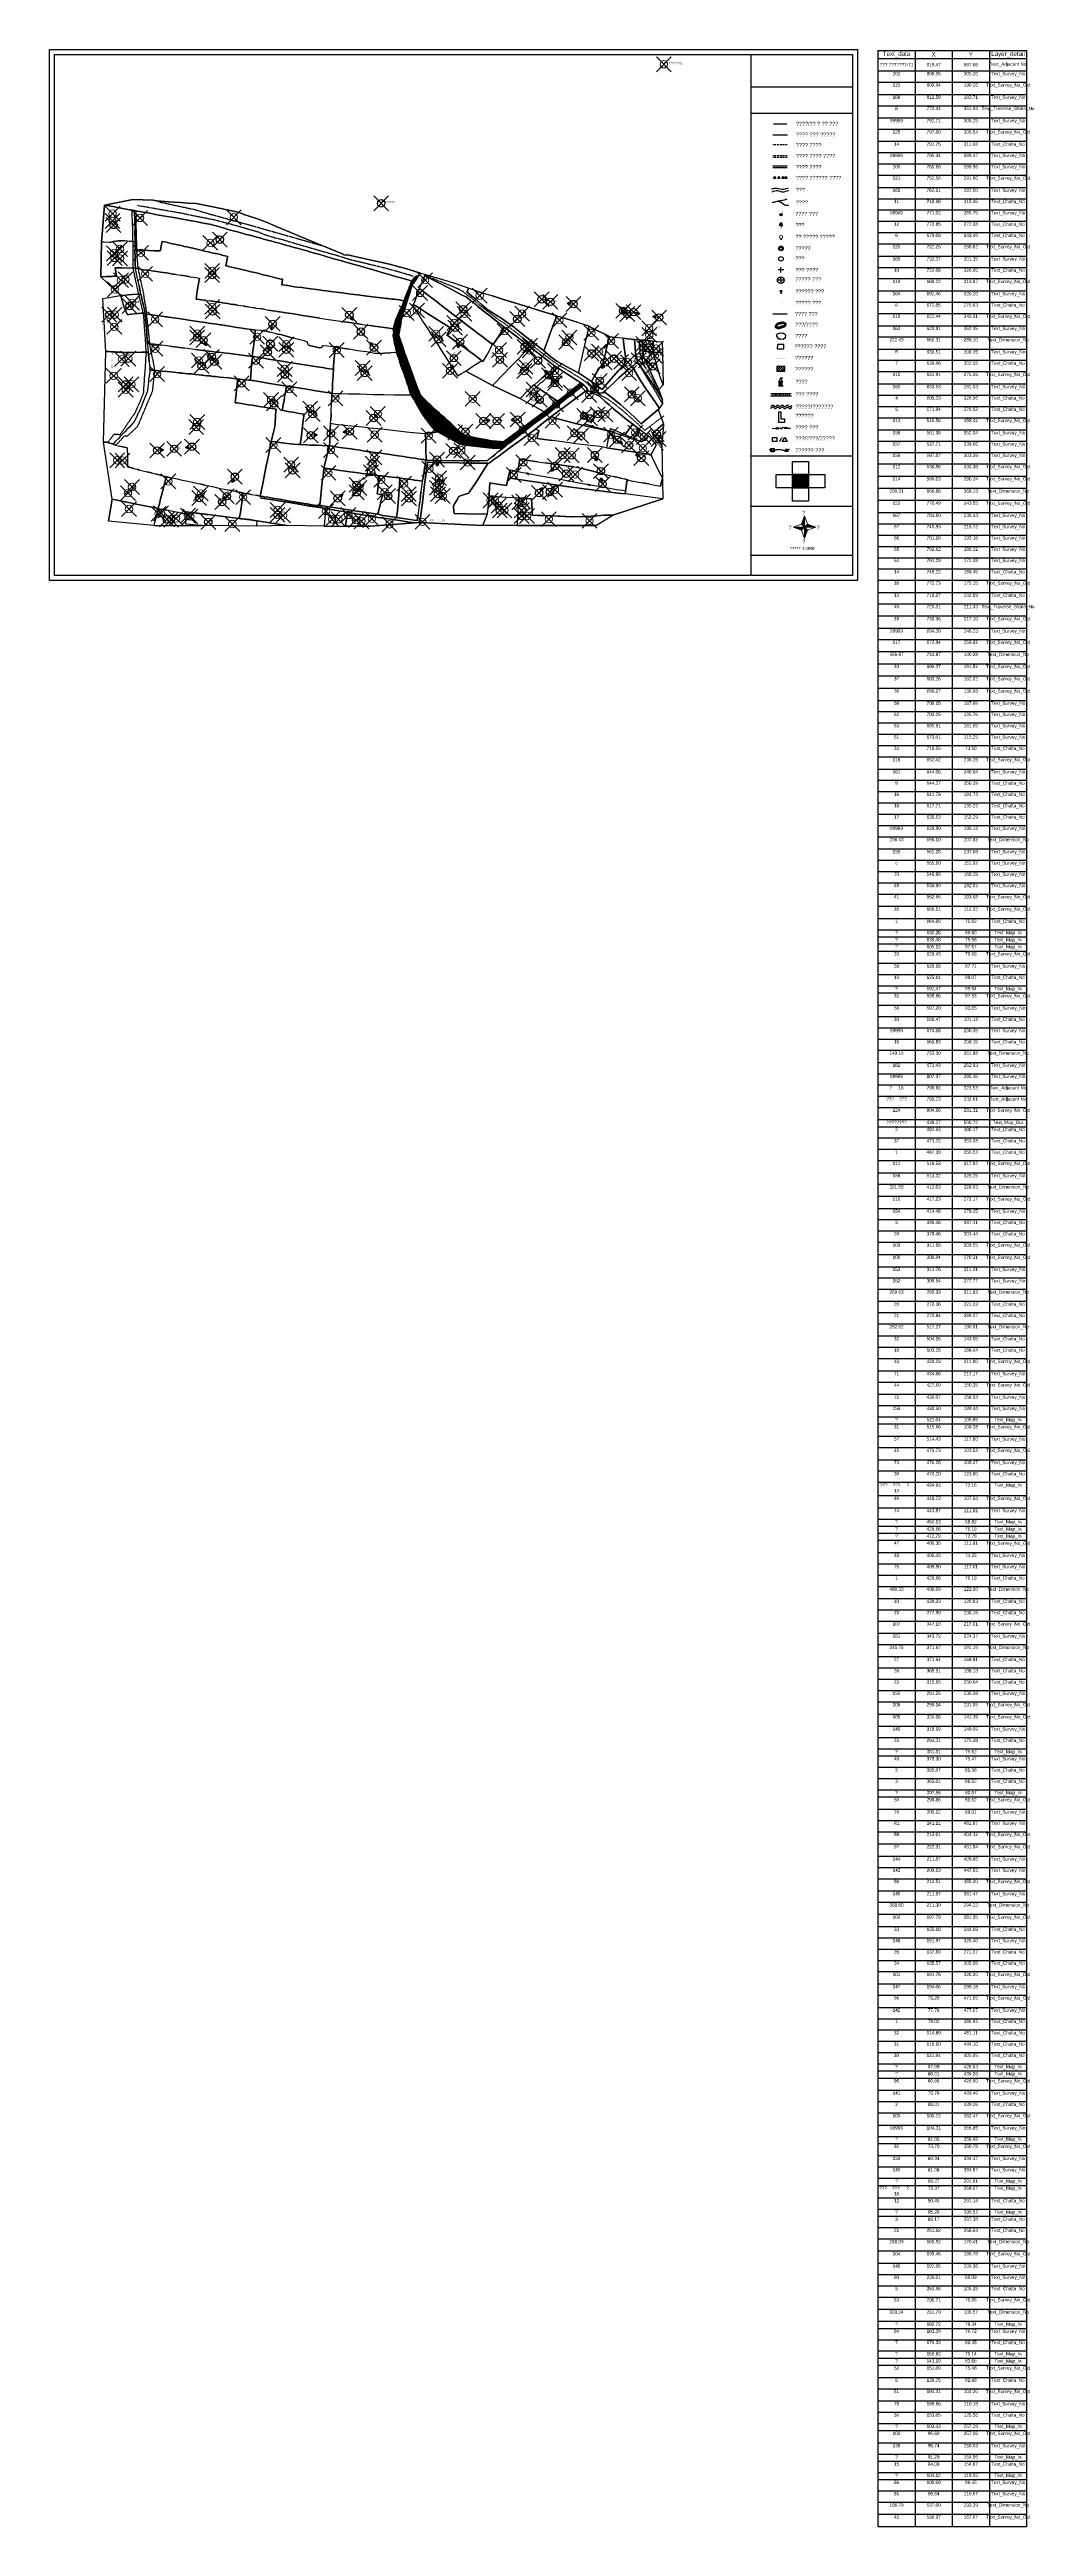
# Model space of a CAD drawing. Header units: millimetres. Extents: x -7 to 1317, y -2626 to 708.
import ezdxf

# ---------------------------------------------------------------- set-up
doc = ezdxf.new("R2010")
doc.units = ezdxf.units.MM
doc.header["$PDMODE"] = 35
doc.header["$PDSIZE"] = 10
for name, pattern in [('ACAD_ISO02W100', [15, 12, -3]), ('ACAD_ISO03W100', [30, 12, -18]), ('ACAD_ISO14W100', [24, 12, -3, 0, -3, 0, -3, 0, -3]), ('DASHED', [0.75, 0.5, -0.25]), ('DOT', [0.25, 0, -0.25])]:
    doc.linetypes.add(name, pattern=pattern)
for name, color, linetype in [('ACT_BEL_23', 7, 'Continuous'), ('Image', 7, 'Continuous'), ('Legend', 250, 'Continuous'), ('Line_Road', 250, 'ACAD_ISO02W100'), ('Poly_Builtup', 3, 'Continuous'), ('Sym_Electric_Pole', 250, 'Continuous'), ('Sym_F', 250, 'Continuous'), ('Sym_Gaonthan', 7, 'Continuous'), ('Sym_Hatch', 1, 'Continuous'), ('Sym_Machine_Station', 7, 'Continuous'), ('Sym_Shivchinh', 250, 'Continuous'), ('Sym_STONE', 250, 'Continuous'), ('Sym_Temple', 1, 'Continuous'), ('Sym_Traverse_Stone', 5, 'Continuous'), ('Sym_Tree', 92, 'Continuous'), ('Text_Dimension_No', 1, 'Continuous'), ('Text_Survey_No_Old', 5, 'Continuous'), ('Text_Traverse_Stone_No', 1, 'Continuous')]:
    doc.layers.add(name, color=color, linetype=linetype)
doc.layers.add('Line_Cancel', color=1, linetype='Continuous', true_color=0xff0000)
doc.layers.add('Text_Map_Out', color=7, linetype='Continuous', true_color=0x000000)
for name, color, linetype, lineweight in [('Line_Vahivat', 250, 'ACAD_ISO02W100', 25), ('Plane_Table_Station', 1, 'Continuous', 25), ('Poly_Off', 250, 'Continuous', 30), ('Poly_Survey_Bndry', 250, 'Continuous', 30), ('Poly_Survey_Bndry_Cancel', 250, 'Continuous', 30), ('Poly_Village_Bndry', 250, 'Continuous', 30), ('Sym_Direction', 1, 'Continuous', 0), ('Sym_Other', 56, 'Continuous', 30), ('Sym_Scale', 1, 'Continuous', 0), ('Text_Adjacent_No', 250, 'Continuous', 0), ('Text_Map_In', 250, 'Continuous', 0), ('Text_Survey_No', 250, 'Continuous', 0)]:
    doc.layers.add(name, color=color, linetype=linetype, lineweight=lineweight)
doc.layers.add('Text_Chalta_No', color=5, linetype='Continuous', lineweight=0, true_color=0x0000ff)
doc.styles.add('Fence', font='txt.shx')
doc.styles.get("Standard").update_dxf_attribs({"font": 'Sakal Marathi_N_Ship.TTF'})
doc.linetypes.add('FENCE', pattern='A,2,-0.252673,["X",Fence,S=0.75,R=0,X=0,Y=-0.373672],-0.747327', length=3)
doc.dimstyles.get("Standard").update_dxf_attribs({"dimtxt": 0.18, "dimasz": 0.18, "dimexe": 0.18, "dimexo": 0.0625, "dimgap": 0.09, "dimtad": 0, "dimtih": 1, "dimtoh": 1, "dimdec": 4, "dimzin": 0, "dimdsep": 46, "dimtxsty": 'Standard', "dimcen": 0.09, "dimadec": 0, "dimazin": 0, "dimtfac": 1, "dimtdec": 4, "dimtofl": 0, "dimtmove": 0, "dimatfit": 3, "dimfxl": 1, "dimtolj": 1, "dimtzin": 0, "dimarcsym": 0})
picture_1 = doc.add_image_def('image1.jpg', size_in_pixel=(14751, 11038))

# ---------------------------------------------------------------- blocks, each defined once
blk = doc.blocks.new('north')
at = {"layer": 'Sym_Direction'}
for points in [[(-7.6, 0), (-2, -2), (0, 0)], [(-0.1, 7.5), (-2, 2), (0, 0)], [(7.3, 0), (7.4, 0), (2, 2), (0, 0)], [(0, -7.3), (2, -2), (0, 0)]]:
    blk.add_hatch(color=256, dxfattribs=at).paths.add_polyline_path(points)
for p, q in [((-2, 2), (2, -2)), ((-2, -2), (2, 2))]:
    blk.add_line(p, q, dxfattribs=at)
for points in [[(-7.6, 0), (-2, 2)], [(-7.6, 0), (-2, -2)], [(0, 0), (-7.6, 0)], [(-0.1, 7.5), (-2, 2)], [(-0.1, 7.5), (2, 2)], [(0, 0), (-0.1, 7.5)], [(0, 0), (7.3, 0)], [(0, 0), (0, -7.3)], [(2, -2), (7.4, 0), (2, 2)], [(7.4, 0), (2, -2)], [(-0.1, -7.5), (-2, -2)], [(-0.1, -7.5), (2, -2)]]:
    blk.add_lwpolyline(points, dxfattribs=at)
for s, p in [('प', (-10.5, -1.5)), ('उ', (-1.6, 8.2)), ('पू', (8, -1.5)), ('द', (-1.4, -10.7))]:
    blk.add_text(s, height=2.5, dxfattribs=at).set_placement(p)
blk = doc.blocks.new('Sym_Traverse_Stone')
at = {"layer": 'Sym_Traverse_Stone'}
blk.add_lwpolyline([(3.2, -0.7), (2.7, 1.8), (0.7, 3.2), (-1.8, 2.7), (-3.2, 0.7), (-2.7, -1.8), (-0.7, -3.2), (1.8, -2.7)], close=True, dxfattribs=at)
blk = doc.blocks.new('Electric_Pole')
at = {"layer": 'Sym_Electric_Pole'}
for points, const_width in [([(-0.7, 2.2), (-0.7, 2.7)], 0.1), ([(-0.7, 2.2), (-0.7, 2.7)], 0.064), ([(-0.8, 2.2), (0.8, 2.2)], 0.1), ([(0, 2.2), (0, 2.7)], 0.1), ([(0, 2.2), (0, 2.7)], 0.064), ([(0, 2.2), (0, 0)], 0.1), ([(0.7, 2.2), (0.7, 2.7)], 0.1)]:
    blk.add_lwpolyline(points, dxfattribs=dict(at, const_width=const_width))
blk = doc.blocks.new('F')
at = {"layer": 'Sym_F'}
h = blk.add_hatch(color=256, dxfattribs=at)
h.paths.add_polyline_path([(-1, 0, 1), (1, 0, 1)])
h.paths.add_polyline_path([(0.7, 0, -1), (-0.7, 0, -1)], flags=16)
for radius in [1, 0.688]:
    blk.add_circle((0, 0), radius, dxfattribs=at)
at = {"layer": 'Sym_F', "linetype": 'Continuous'}
blk.add_text('F', height=1.8, dxfattribs=at).set_placement((0.8, 1.2, 1058.4))
blk = doc.blocks.new('Tree')
at = {"layer": 'Sym_Tree'}
for p, q in [((-0.2, 0), (0.1, 0)), ((0.1, 3), (0, 3))]:
    blk.add_line(p, q, dxfattribs=at)
at = {"layer": 'Sym_Tree', "color": 82, "const_width": 0.8}
for points in [[(-0.4, 1.7), (-0.3, 1.5)], [(-0.2, 1.7), (-0.1, 1.5)], [(-0.1, 1.5), (-0.1, 2.6)], [(-0.1, 1.5), (-0.1, 2.6)], [(0.1, 1.6), (0.1, 2.8)], [(0.2, 1.4), (0.2, 2.6)], [(0.4, 1.7), (0.6, 1.5)], [(0.6, 1.6), (0.4, 1.5)]]:
    blk.add_lwpolyline(points, dxfattribs=at)
at = {"layer": 'Sym_Tree', "color": 34}
blk.add_lwpolyline([(0, 0, 0.48, 0.16, 0), (0, 0.3, 0.16, 0.16, 0), (0, 1.5, 0.16, 0.16, 0)], format="xyseb", dxfattribs=at)
at = {"layer": 'Sym_Tree', "color": 82}
blk.add_open_spline([(-0.1, 1.4), (-0.2, 1.4), (-0.3, 1.2), (-0.5, 1.2), (-0.6, 1.2), (-0.8, 1.4), (-1, 1.5), (-0.9, 1.8), (-0.9, 2.1), (-0.6, 2.2), (-0.6, 2.6), (-0.4, 2.8), (-0.2, 3), (0, 3), (0, 3)], degree=3, knots=[0, 0, 0, 0, 0.357151, 0.545743, 0.741494, 0.970117, 1.319935, 1.641608, 1.935314, 2.250626, 2.755061, 3.137005, 3.457298, 3.618487, 3.618487, 3.618487, 3.618487], dxfattribs=at)
blk.add_spline([(0.1, 1.4), (0.3, 1.2), (0.4, 1.2), (0.6, 1.2), (0.8, 1.3), (1, 1.4), (1, 1.7), (0.9, 1.9), (0.8, 2.1), (0.7, 2.5), (0.5, 2.8), (0.3, 3), (0.1, 3)], degree=3, dxfattribs=at)
for points in [[(-0.7, 2.1), (-0.8, 2.1), (-0.8, 2.1), (-0.9, 2)], [(-0.8, 2), (-0.8, 2), (-0.9, 2), (-0.8, 2.1)], [(-0.9, 2), (-0.8, 2.1), (-0.8, 1.9), (-0.8, 2)], [(-0.9, 1.9), (-0.9, 1.9), (-0.8, 1.8), (-0.7, 2)], [(-0.8, 2), (-0.8, 1.8), (-0.9, 1.9), (-0.8, 1.8)], [(-0.8, 2), (-0.8, 2), (-0.9, 2), (-0.9, 1.9)], [(-0.8, 1.9), (-0.8, 2), (-0.9, 1.9)], [(-0.9, 1.9), (-0.9, 1.9), (-0.8, 2), (-0.9, 1.9)], [(-0.9, 1.9), (-0.9, 1.9), (-0.9, 1.9), (-0.9, 2)], [(-0.9, 1.9), (-0.9, 2), (-0.9, 2)], [(-0.9, 2), (-0.9, 2), (-0.8, 2)], [(-0.8, 2), (-0.8, 2), (-0.8, 2), (-0.9, 1.9)], [(-0.8, 2), (-0.9, 1.9), (-0.9, 1.6), (-0.6, 1.6)], [(-0.9, 1.9), (-0.9, 1.9), (-0.9, 1.7)], [(-0.9, 1.7), (-0.9, 1.6), (-0.9, 1.9), (-0.9, 1.7)], [(-0.9, 1.9), (-0.9, 1.9), (-0.6, 1.6), (-0.6, 1.7)], [(-0.8, 1.8), (-0.8, 1.8), (-0.9, 1.9), (-0.7, 1.9)], [(-0.9, 1.9), (-0.9, 1.9), (-0.9, 1.8), (-0.8, 1.8)], [(-0.9, 1.8), (-0.8, 1.8), (-0.9, 1.8), (-0.8, 1.9)], [(-0.9, 1.8), (-0.8, 1.9), (-0.9, 1.4), (-0.8, 1.4)], [(-0.9, 1.7), (-0.9, 1.7), (-0.9, 1.7), (-0.9, 1.6)], [(-0.9, 1.6), (-0.6, 1.6), (-0.6, 1.2), (-0.7, 1.3)], [(-0.9, 1.5), (-0.9, 1.5), (-0.9, 1.6), (-0.7, 1.3)], [(-0.9, 1.6), (-0.7, 1.3), (-0.7, 1.3), (-0.8, 1.3)], [(-0.7, 1.4), (-0.8, 1.3), (-0.9, 1.6), (-0.7, 1.4)], [(-0.9, 1.6), (-0.7, 1.4), (-0.7, 1.4), (-0.9, 1.5)], [(-0.9, 1.4), (-0.9, 1.5), (-0.9, 1.5), (-0.9, 1.6)], [(-0.7, 1.4), (-0.9, 1.5), (-0.9, 1.4), (-0.9, 1.5)], [(-0.9, 1.4), (-0.8, 1.4), (-0.7, 1.3), (-0.8, 1.3)], [(-0.5, 2.2), (-0.5, 1.6), (-0.8, 1.8), (-0.6, 2)], [(-0.8, 2.1), (-0.8, 2.1), (-0.7, 2.2)], [(-0.5, 1.6), (-0.8, 1.8), (-0.7, 2.1), (-0.6, 2.1)], [(-0.7, 2.1), (-0.7, 2.1), (-0.7, 2.1), (-0.8, 2.1)], [(-0.7, 2), (-0.8, 2), (-0.8, 2), (-0.5, 2.1)], [(-0.8, 2.1), (-0.8, 2.1), (-0.8, 2.1)], [(-0.8, 2.1), (-0.8, 2.1), (-0.8, 2.1), (-0.7, 2.1)], [(-0.8, 2.1), (-0.7, 2.1), (-0.7, 2.1), (-0.8, 2.1)], [(-0.7, 2), (-0.7, 2.1), (-0.8, 2), (-0.8, 1.8)], [(-0.7, 2.1), (-0.7, 2), (-0.8, 2), (-0.7, 2.1)], [(-0.8, 2), (-0.7, 2.1), (-0.7, 2), (-0.8, 2)], [(-0.7, 2), (-0.8, 2), (-0.7, 2), (-0.7, 2.1)], [(-0.7, 2), (-0.7, 2.1), (-0.8, 2), (-0.7, 2.1)], [(-0.8, 1.8), (-0.6, 2), (-0.7, 1.7), (-0.7, 1.5)], [(-0.8, 2), (-0.8, 2), (-0.7, 2), (-0.8, 2)], [(-0.7, 2), (-0.7, 1.9), (-0.8, 1.8), (-0.7, 1.9)], [(-0.7, 1.9), (-0.7, 1.9), (-0.7, 1.9), (-0.8, 2)], [(-0.7, 1.9), (-0.8, 2), (-0.7, 1.9), (-0.8, 1.8)], [(-0.8, 2), (-0.8, 2), (-0.8, 2)], [(-0.5, 1.6), (-0.7, 1.7), (-0.5, 1.6), (-0.8, 1.8)], [(-0.6, 1.6), (-0.6, 1.7), (-0.5, 1.8), (-0.8, 1.8)], [(-0.5, 1.8), (-0.8, 1.8), (-0.8, 1.8)], [(-0.8, 1.8), (-0.8, 1.8), (-0.8, 1.7), (-0.8, 1.8)], [(-0.8, 1.7), (-0.8, 1.8), (-0.6, 1.7), (-0.8, 1.8)], [(-0.6, 1.7), (-0.8, 1.8), (-0.8, 1.8), (-0.6, 1.7)], [(-0.8, 1.8), (-0.6, 1.7), (-0.8, 1.8), (-0.7, 1.8)], [(-0.8, 1.8), (-0.7, 1.8), (-0.8, 1.8)], [(-0.8, 1.8), (-0.8, 1.8), (-0.6, 1.8), (-0.7, 1.7)], [(-0.6, 1.8), (-0.7, 1.7), (-0.8, 1.8), (-0.7, 1.8)], [(-0.7, 1.3), (-0.8, 1.3), (-0.7, 1.4), (-0.8, 1.3)], [(-0.7, 1.4), (-0.8, 1.3), (-0.7, 1.4), (-0.8, 1.3)], [(-0.7, 1.3), (-0.8, 1.3), (-0.8, 1.3), (-0.7, 1.4)], [(-0.8, 1.3), (-0.7, 1.4), (-0.8, 1.4), (-0.8, 1.3)], [(-0.8, 1.4), (-0.8, 1.3), (-0.8, 1.3), (-0.7, 1.3)], [(-0.8, 1.3), (-0.7, 1.3), (-0.7, 1.3), (-0.7, 1.4)], [(-0.7, 1.3), (-0.7, 1.4), (-0.8, 1.4), (-0.7, 1.4)], [(-0.7, 1.3), (-0.8, 1.3), (-0.8, 1.3), (-0.7, 1.4)], [(-0.8, 1.3), (-0.7, 1.4), (-0.6, 1.2), (-0.5, 1.2)], [(-0.7, 1.3), (-0.7, 1.3), (-0.7, 1.3), (-0.8, 1.3)], [(-0.6, 2.3), (-0.6, 2.3), (-0.7, 2.2), (-0.6, 2.2)], [(-0.7, 2.1), (-0.6, 2.1), (-0.6, 2.2), (-0.6, 2.1)], [(-0.6, 2.2), (-0.6, 2.2), (-0.7, 2.1)], [(-0.7, 2.1), (-0.7, 2.1), (-0.7, 2.2), (-0.6, 2.2)], [(-0.7, 2.1), (-0.7, 2.1), (-0.7, 2.1), (-0.6, 2.2)], [(-0.6, 2.1), (-0.6, 2.2), (-0.7, 2.1), (-0.6, 2.1)], [(-0.7, 2.1), (-0.6, 2.1), (-0.6, 2.2), (-0.7, 2.1)], [(-0.6, 2.2), (-0.7, 2.1), (-0.6, 2.1), (-0.6, 2.2)], [(-0.7, 2.1), (-0.7, 2.1), (-0.7, 2.1)], [(-0.7, 2.1), (-0.7, 2.1), (-0.7, 2.1)], [(-0.7, 1.9), (-0.6, 1.9), (-0.6, 2), (-0.6, 2.1)], [(-0.6, 2.1), (-0.6, 2), (-0.7, 2), (-0.7, 2.1)], [(-0.7, 2), (-0.7, 2), (-0.7, 2.1), (-0.7, 2)], [(-0.7, 2), (-0.7, 2), (-0.6, 2), (-0.6, 1.9)], [(-0.7, 2), (-0.7, 2), (-0.7, 2), (-0.7, 1.9)], [(-0.7, 2), (-0.7, 1.9), (-0.7, 2), (-0.7, 1.9)], [(-0.6, 1.9), (-0.6, 1.9), (-0.7, 1.9), (-0.6, 1.9)], [(-0.7, 1.7), (-0.7, 1.5), (-0.7, 1.5), (-0.5, 1.5)], [(-0.7, 1.5), (-0.5, 1.5), (-0.5, 1.6), (-0.7, 1.7)], [(-0.2, 1.3), (-0.1, 1.4), (-0.5, 1.6), (-0.7, 1.3)], [(-0.5, 1.6), (-0.7, 1.3), (-0.3, 1.4), (-0.5, 1.2)], [(-0.7, 1.3), (-0.7, 1.3), (-0.7, 1.3), (-0.6, 1.3)], [(-0.4, 2.7), (-0.5, 2.6), (-0.6, 2.5), (-0.6, 2.4)], [(-0.4, 2.5), (-0.5, 2.6), (-0.5, 2.5), (-0.6, 2.4)], [(-0.5, 2.5), (-0.5, 2.6), (-0.6, 2.5), (-0.5, 2.5)], [(-0.6, 2.5), (-0.6, 2.4), (-0.4, 2.4), (-0.4, 2.5)], [(-0.5, 2.5), (-0.5, 2.5), (-0.6, 2.5), (-0.5, 2.5)], [(-0.6, 2.4), (-0.6, 2.4), (-0.6, 2.4), (-0.5, 2.5)], [(-0.6, 2.4), (-0.6, 2.4), (-0.6, 2.5), (-0.5, 2.5)], [(-0.6, 2.5), (-0.5, 2.5), (-0.5, 2.5), (-0.6, 2.5)], [(-0.6, 2.2), (-0.3, 2.2), (-0.5, 2.5), (-0.4, 2.3)], [(-0.5, 2.5), (-0.4, 2.3), (-0.3, 2.2), (-0.6, 2.2)], [(-0.6, 2.2), (-0.6, 2.2), (-0.6, 2.4), (-0.6, 2.3)], [(-0.6, 2.4), (-0.6, 2.3), (-0.6, 2.3), (-0.6, 2.4)], [(-0.6, 2.3), (-0.6, 2.4), (-0.6, 2.3), (-0.6, 2.2)], [(-0.3, 2.4), (-0.3, 2.2), (-0.6, 2.2), (-0.3, 2.2)], [(-0.6, 2.2), (-0.6, 2.2), (-0.4, 2.2), (-0.2, 2.2)], [(-0.6, 2.2), (-0.6, 2.1), (-0.6, 2), (-0.6, 2.1)], [(-0.6, 2), (-0.6, 2.1), (-0.6, 2.2)], [(-0.6, 2.2), (-0.6, 2.2), (-0.6, 2.2)], [(-0.6, 2.2), (-0.6, 2.2), (-0.6, 2.1), (-0.6, 2.2)], [(-0.3, 2.2), (-0.6, 2.2), (-0.4, 2.2)], [(-0.5, 2.2), (-0.3, 2.1), (-0.5, 2.2), (-0.6, 2.2)], [(-0.6, 2), (-0.6, 2), (-0.6, 2), (-0.6, 2.1)], [(-0.6, 2.1), (-0.6, 2.1), (-0.6, 2.1), (-0.6, 2)], [(-0.6, 2), (-0.6, 1.9), (-0.5, 1.6), (-0.6, 1.6)], [(-0.5, 1.6), (-0.6, 1.6), (-0.6, 1.8), (-0.6, 1.9)], [(-0.6, 1.2), (-0.5, 1.2), (-0.4, 1.2), (-0.3, 1.2)], [(-0.5, 1.2), (-0.5, 1.2), (-0.6, 1.2), (-0.5, 1.2)], [(0, 3), (-0.3, 2.8), (-0.4, 2.7), (-0.5, 2.6)], [(-0.5, 2.6), (-0.5, 2.6), (-0.4, 2.8), (-0.3, 2.8)], [(-0.4, 2.4), (-0.4, 2.5), (-0.4, 2.5), (-0.5, 2.7)], [(-0.4, 2.5), (-0.5, 2.7), (-0.5, 2.6), (-0.5, 2.5)], [(-0.4, 2.7), (-0.4, 2.7), (-0.5, 2.7), (-0.4, 2.7)], [(-0.5, 2.6), (-0.5, 2.5), (-0.5, 2.5), (-0.4, 2.5)], [(-0.5, 2.5), (-0.4, 2.5), (-0.4, 2.5), (-0.5, 2.6)], [(-0.5, 2.5), (-0.5, 2.5), (-0.5, 2.5), (-0.5, 2.6)], [(-0.5, 2.6), (-0.5, 2.6), (-0.5, 2.5), (-0.5, 2.6)], [(-0.3, 2.4), (-0.1, 2.4), (-0.3, 2.4), (-0.5, 2.5)], [(-0.3, 2.4), (-0.5, 2.5), (-0.3, 2.4), (-0.3, 2.2)], [(-0.3, 2.1), (-0.3, 2.2), (-0.5, 2.2), (-0.3, 2.1)], [(-0.3, 1.4), (-0.5, 1.2), (-0.2, 1.3), (-0.3, 1.4)], [(-0.2, 1.3), (-0.3, 1.4), (-0.3, 1.3), (-0.5, 1.2)], [(-0.3, 1.3), (-0.5, 1.2), (-0.3, 1.2), (-0.4, 1.2)], [(-0.5, 1.2), (-0.5, 1.2), (-0.3, 1.2), (-0.3, 1.3)], [(-0.5, 1.2), (-0.5, 1.2), (-0.3, 1.2), (-0.3, 1.3)], [(-0.4, 2.7), (-0.4, 2.7), (0, 3), (-0.1, 3)], [(-0.3, 2.8), (-0.2, 2.9), (-0.3, 2.8), (-0.4, 2.8)], [(-0.4, 2.6), (-0.3, 2.6), (-0.3, 2.8), (0.1, 2.9)], [(-0.3, 2.8), (0.1, 2.9), (-0.3, 2.8), (-0.4, 2.8)], [(-0.4, 2.8), (-0.3, 2.8), (-0.4, 2.7), (-0.4, 2.8)], [(-0.3, 2.8), (-0.4, 2.8), (-0.4, 2.7), (-0.3, 2.8)], [(-0.4, 2.5), (-0.4, 2.7), (-0.4, 2.7), (-0.3, 2.8)], [(-0.4, 2.7), (-0.3, 2.8), (-0.3, 2.6), (-0.4, 2.7)], [(-0.3, 2.6), (-0.4, 2.7), (-0.4, 2.6), (-0.3, 2.6)], [(-0.4, 2.7), (-0.4, 2.7), (-0.1, 2.5), (0.1, 2.5)], [(-0.4, 2.2), (-0.2, 2.2), (0, 2.3), (0.1, 2.5)], [(-0.4, 2.2), (-0.4, 2.2), (-0.3, 2.1), (-0.3, 2.2)], [(-0.4, 1.2), (-0.3, 1.2), (-0.2, 1.3), (-0.1, 1.4)], [(-0.3, 1.2), (-0.3, 1.3), (-0.3, 1.3), (-0.4, 1.2)], [(-0.3, 1.2), (-0.3, 1.2), (-0.4, 1.2), (-0.3, 1.2)], [(0.2, 3), (-0.1, 2.8), (-0.3, 2.8), (0, 3)], [(-0.3, 2.8), (0, 3), (0.1, 3), (0, 2.9)], [(-0.2, 2.9), (-0.2, 3), (-0.2, 2.9), (-0.3, 2.8)], [(-0.2, 2.9), (-0.2, 2.9), (-0.3, 2.8), (-0.2, 2.9)], [(-0.1, 2.5), (0.1, 2.5), (-0.3, 2.4), (-0.1, 2.4)], [(0.3, 1.8), (-0.2, 1.8), (-0.3, 2.2), (-0.3, 1.6)], [(-0.3, 1.2), (-0.3, 1.3), (-0.2, 1.3), (-0.3, 1.3)], [(-0.2, 1.3), (-0.3, 1.3), (-0.2, 1.3), (-0.3, 1.3)], [(-0.2, 1.3), (-0.3, 1.3), (-0.3, 1.2)], [(-0.3, 1.3), (-0.3, 1.3), (-0.3, 1.2), (-0.3, 1.3)], [(-0.3, 1.2), (-0.3, 1.2), (-0.3, 1.2)], [(0, 3), (-0.1, 3), (-0.2, 3), (-0.2, 2.9)], [(-0.1, 3), (-0.1, 3), (-0.2, 3), (-0.1, 3)], [(-0.1, 3), (-0.1, 3), (-0.2, 3), (-0.2, 2.9)], [(-0.1, 3), (-0.1, 3), (-0.1, 3), (-0.2, 2.9)], [(-0.2, 2.9), (-0.2, 2.9), (-0.2, 2.9), (-0.2, 3)], [(-0.2, 2.7), (-0.1, 2.8), (0.2, 3), (0.3, 2.6)], [(-0.1, 2.8), (-0.1, 2.8), (-0.2, 2.7), (-0.1, 2.8)], [(0.3, 2.6), (-0.1, 2.6), (-0.2, 2.5), (-0.2, 2.7)], [(-0.1, 2.4), (-0.1, 2.4), (0.3, 1.8), (-0.2, 1.8)], [(0, 3), (0.1, 3), (0.2, 3), (-0.1, 2.8)], [(-0.1, 3), (-0.1, 3), (-0.1, 3)], [(0.2, 3), (0.3, 2.6), (-0.1, 2.6), (-0.1, 2.8)], [(-0.1, 2.8), (-0.1, 2.8), (-0.1, 2.8)], [(-0.1, 2.6), (-0.1, 2.8), (0.3, 2.6), (-0.1, 2.6)], [(0.2, 2.3), (0.3, 2.5), (0.3, 2.6), (-0.1, 2.6)], [(0.1, 3), (0, 2.9), (0, 2.9), (0, 3)], [(0, 2.9), (0, 2.9), (0, 2.9), (0, 3)], [(0, 3), (0, 3), (0.1, 3), (0, 3)], [(0.1, 3), (0, 3), (0.1, 3), (0.2, 3)], [(0.4, 2.3), (0.4, 2.4), (0, 1.8), (0.5, 1.8)], [(0, 1.8), (0.5, 1.8), (0.6, 2.1), (0.5, 1.6)], [(0.1, 3), (0.2, 3), (0.3, 2.9), (0.3, 3)], [(0.1, 2.9), (0.1, 3), (0.2, 2.9), (0.1, 3)], [(0.2, 2.9), (0.1, 3), (0.1, 3), (0.1, 2.9)], [(0.6, 2.7), (0.5, 2.8), (0.2, 3), (0.1, 2.6)], [(0.2, 3), (0.1, 2.6), (0.4, 2.6), (0.4, 2.8)], [(0.6, 2.6), (0.4, 2.6), (0.4, 2.8), (0.1, 3)], [(0.4, 2.8), (0.1, 3), (0.4, 2.8), (0.5, 2.7)], [(0.1, 2.9), (0.1, 2.9), (0.1, 2.9)], [(0.4, 2.6), (0.4, 2.8), (0.1, 2.6), (0.4, 2.6)], [(0.1, 2.3), (0.1, 2.5), (0.1, 2.6), (0.4, 2.6)], [(0.1, 2.6), (0.4, 2.6), (0.4, 2.4), (0.4, 2.3)], [(0.1, 2.6), (0.4, 2.6), (0.5, 2.5), (0.6, 2.6)], [(0.6, 2.6), (0.6, 2.6), (0.2, 2.5), (0.1, 2.5)], [(0.5, 2.1), (0.3, 2.1), (0.1, 2.3), (0.1, 2.5)], [(0.2, 2.5), (0.1, 2.5), (0.4, 2.4), (0.2, 2.4)], [(0.2, 1.3), (0.1, 1.4), (0.5, 1.6), (0.6, 1.2)], [(0.4, 1.2), (0.3, 1.2), (0.2, 1.3), (0.1, 1.4)], [(0.1, 1.4), (0.1, 1.4), (0.2, 1.4), (0.1, 1.4)], [(0.1, 1.2), (0.1, 1.2), (0.1, 1.2)], [(0.2, 3), (0.5, 2.8), (0.6, 2.7), (0.7, 2.5)], [(0.6, 2.6), (0.6, 2.7), (0.2, 3), (0.3, 3)], [(0.4, 2.4), (0.2, 2.4), (0.4, 2.3), (0.6, 2.4)], [(0.3, 2.1), (0.3, 2.1), (0.2, 2), (0.2, 2.1)], [(0.3, 1.4), (0.5, 1.2), (0.2, 1.3), (0.3, 1.4)], [(0.2, 1.3), (0.3, 1.4), (0.3, 1.2), (0.5, 1.2)], [(0.3, 1.2), (0.3, 1.2), (0.2, 1.3), (0.3, 1.2)], [(0.2, 1.3), (0.3, 1.2), (0.2, 1.3), (0.3, 1.2)], [(0.2, 1.3), (0.3, 1.2), (0.3, 1.2)], [(0.4, 2.9), (0.4, 2.9), (0.3, 2.9), (0.3, 3)], [(0.3, 2.9), (0.3, 2.9), (0.3, 3), (0.4, 2.9)], [(0.7, 2.1), (0.7, 2.1), (0.5, 2.1), (0.3, 2.1)], [(0.5, 1.6), (0.6, 1.2), (0.3, 1.4), (0.5, 1.2)], [(0.6, 1.2), (0.5, 1.2), (0.4, 1.2), (0.3, 1.2)], [(0.3, 1.2), (0.3, 1.2), (0.3, 1.2), (0.4, 1.2)], [(0.3, 1.2), (0.4, 1.2), (0.4, 1.2), (0.5, 1.2)], [(0.4, 2.9), (0.4, 2.9), (0.4, 2.9), (0.5, 2.8)], [(0.4, 2.9), (0.4, 2.9), (0.5, 2.8), (0.4, 2.9)], [(0.5, 2.8), (0.4, 2.9), (0.5, 2.8), (0.5, 2.7)], [(0.5, 2.5), (0.6, 2.6), (0.6, 2.7), (0.4, 2.8)], [(0.6, 2.7), (0.4, 2.8), (0.4, 2.6), (0.6, 2.6)], [(0.4, 2.8), (0.5, 2.7), (0.6, 2.7), (0.5, 2.6)], [(0.6, 2.7), (0.5, 2.6), (0.5, 2.8), (0.4, 2.8)], [(0.5, 2.8), (0.4, 2.8), (0.6, 2.6), (0.6, 2.7)], [(0.4, 2.6), (0.6, 2.6), (0.6, 2.6), (0.4, 2.6)], [(0.4, 2.4), (0.4, 2.3), (0.4, 2.3), (0.4, 2.4)], [(0.4, 2.3), (0.6, 2.4), (0.4, 2.3), (0.4, 2.2)], [(0.7, 2.1), (0.4, 2.2), (0.6, 2.4), (0.5, 2.2)], [(0.6, 2.4), (0.5, 2.2), (0.4, 2.2), (0.7, 2.1)], [(0.4, 2.3), (0.4, 2.2), (0.7, 2.1), (0.4, 2.2)], [(0.4, 2.2), (0.7, 2.1), (0.5, 2.1)], [(0.4, 2), (0.4, 2.1), (0.6, 2.1), (0.4, 2)], [(0.6, 2.1), (0.4, 2), (0.6, 2.1), (0.7, 2.1)], [(0.7, 1.3), (0.6, 1.3), (0.4, 1.2), (0.6, 1.3)], [(0.6, 1.3), (0.6, 1.3), (0.6, 1.3), (0.4, 1.2)], [(0.6, 1.3), (0.4, 1.2), (0.5, 1.2), (0.5, 1.3)], [(0.6, 1.3), (0.5, 1.3), (0.4, 1.2), (0.5, 1.2)], [(0.5, 1.2), (0.5, 1.2), (0.4, 1.2), (0.6, 1.3)], [(0.4, 1.2), (0.6, 1.3), (0.6, 1.3), (0.5, 1.3)], [(0.5, 1.2), (0.5, 1.2), (0.5, 1.2), (0.4, 1.2)], [(0.4, 1.2), (0.5, 1.2), (0.6, 1.2), (0.5, 1.2)], [(0.6, 2.5), (0.7, 2.5), (0.6, 2.7), (0.5, 2.8)], [(0.5, 2.8), (0.5, 2.7), (0.6, 2.7), (0.5, 2.8)], [(0.6, 2.4), (0.5, 2.5), (0.5, 2.5), (0.6, 2.6)], [(0.5, 2.5), (0.6, 2.6), (0.7, 2.5), (0.7, 2.4)], [(0.7, 2.4), (0.7, 2.3), (0.6, 2.4), (0.5, 2.5)], [(0.7, 2.5), (0.7, 2.4), (0.6, 2.4), (0.5, 2.5)], [(0.6, 2.4), (0.5, 2.5), (0.5, 2.5), (0.7, 2.5)], [(0.5, 2.5), (0.7, 2.5), (0.6, 2.4), (0.7, 2.3)], [(0.6, 2.1), (0.5, 1.6), (0.8, 1.7), (0.7, 2)], [(0.5, 1.6), (0.8, 1.7), (0.8, 2), (0.7, 2)], [(0.7, 1.9), (0.7, 1.9), (0.5, 1.6), (0.6, 1.6)], [(0.5, 1.6), (0.7, 1.6), (0.5, 1.6), (0.8, 1.7)], [(0.7, 1.6), (0.7, 1.5), (0.7, 1.5), (0.5, 1.5)], [(0.7, 1.5), (0.5, 1.5), (0.5, 1.6), (0.7, 1.6)], [(0.5, 1.3), (0.7, 1.4), (0.7, 1.3), (0.7, 1.4)], [(0.5, 1.2), (0.5, 1.3), (0.6, 1.3), (0.5, 1.3)], [(0.8, 1.3), (0.7, 1.3), (0.6, 1.2), (0.5, 1.2)], [(0.6, 2.7), (0.7, 2.5), (0.7, 2.4), (0.7, 2.3)], [(0.6, 2.6), (0.6, 2.6), (0.6, 2.6), (0.6, 2.7)], [(0.7, 2.4), (0.7, 2.3), (0.6, 2.5), (0.7, 2.5)], [(0.8, 1.9), (0.8, 2), (0.9, 1.9), (0.6, 2.1)], [(0.6, 2.1), (0.7, 2.1), (0.7, 1.9), (0.7, 2)], [(0.7, 1.9), (0.7, 1.8), (0.6, 1.9), (0.7, 1.9)], [(0.9, 1.9), (1, 1.8), (1, 1.5), (0.6, 1.5)], [(0.9, 1.8), (0.9, 1.8), (0.6, 1.5), (0.7, 1.6)], [(0.6, 1.5), (0.7, 1.6), (0.6, 1.8), (0.8, 1.7)], [(0.6, 1.8), (0.8, 1.7), (0.8, 1.7)], [(0.9, 1.4), (0.9, 1.4), (1, 1.5), (0.6, 1.2)], [(1, 1.5), (0.6, 1.2), (0.6, 1.2), (0.7, 1.3)], [(0.7, 2.5), (0.7, 2.5), (0.7, 2.4), (0.7, 2.5)], [(0.7, 2.5), (0.7, 2.5), (0.7, 2.4), (0.7, 2.5)], [(0.7, 2.4), (0.7, 2.5), (0.7, 2.3), (0.7, 2.4)], [(0.7, 2.4), (0.7, 2.4), (0.7, 2.5), (0.7, 2.4)], [(0.7, 2.5), (0.7, 2.4), (0.7, 2.4), (0.7, 2.3)], [(0.7, 2.2), (0.7, 2.1), (0.7, 2.3), (0.7, 2.2)], [(0.7, 2.3), (0.7, 2.2), (0.7, 2.2), (0.7, 2.3)], [(0.7, 2.2), (0.7, 2.3), (0.7, 2.2), (0.7, 2.1)], [(0.7, 2.1), (0.7, 2.1), (0.7, 2.1), (0.7, 2.2)], [(0.7, 2.1), (0.7, 2.2), (0.8, 2)], [(0.8, 2.1), (0.8, 2), (0.8, 2.1), (0.7, 2.2)], [(0.8, 2), (0.8, 2), (0.8, 2), (0.7, 2.2)], [(0.7, 2.1), (0.7, 2.1), (0.7, 2.1), (0.7, 2.2)], [(0.7, 2.2), (0.7, 2.2), (0.8, 2.1), (0.7, 2.2)], [(0.7, 2.2), (0.7, 2.2), (0.7, 2.2), (0.7, 2.1)], [(0.8, 2), (0.7, 2), (0.7, 2.1), (0.7, 2)], [(0.7, 2), (0.7, 2), (0.7, 2.1)], [(0.7, 2.1), (0.7, 2.1), (0.7, 2.1)], [(0.7, 2.1), (0.7, 2.1), (0.8, 2), (0.7, 2.1)], [(0.8, 2), (0.7, 2.1), (0.7, 2.1), (0.8, 2)], [(0.8, 1.7), (0.7, 2), (0.7, 1.6), (0.7, 1.5)], [(0.7, 2), (0.7, 2), (0.7, 1.9), (0.8, 1.9)], [(0.7, 2), (0.7, 2), (0.8, 1.9), (0.8, 2)], [(0.7, 1.8), (0.7, 1.8), (0.7, 1.9), (0.7, 1.8)], [(0.7, 1.9), (0.7, 1.8), (0.7, 1.9), (0.7, 1.8)], [(0.7, 1.8), (0.7, 1.8), (0.7, 1.8), (0.7, 1.9)], [(0.8, 1.9), (0.8, 1.9), (0.8, 1.9), (0.7, 1.8)], [(0.8, 1.9), (0.7, 1.8), (0.8, 1.7), (0.8, 1.8)], [(0.8, 1.6), (0.9, 1.8), (0.7, 1.6), (0.8, 1.7)], [(0.8, 1.7), (0.8, 1.7), (0.7, 1.8), (0.8, 1.7)], [(0.7, 1.6), (0.8, 1.7), (0.8, 1.7), (0.7, 1.6)], [(0.8, 1.7), (0.7, 1.6), (0.8, 1.7), (0.7, 1.7)], [(0.8, 1.7), (0.7, 1.7), (0.8, 1.7)], [(0.7, 1.3), (0.7, 1.3), (1, 1.5), (0.7, 1.3)], [(1, 1.5), (0.7, 1.3), (0.7, 1.3), (0.9, 1.4)], [(0.9, 2), (0.9, 2), (0.8, 2.1), (0.8, 2)], [(0.8, 2), (0.9, 2), (0.8, 2.1)], [(0.8, 2.1), (0.8, 2.1), (0.8, 2.1), (0.8, 2)], [(0.8, 2), (0.8, 2), (0.8, 2)], [(0.8, 2), (0.8, 2), (0.8, 2)], [(0.8, 2), (0.8, 2), (0.8, 2), (0.9, 2)], [(0.9, 1.9), (0.9, 1.9), (0.8, 1.9), (0.8, 2)], [(0.9, 2), (0.9, 2), (0.9, 2), (0.8, 2)], [(0.9, 2), (0.8, 2), (0.9, 2), (0.8, 2)], [(0.9, 2), (0.8, 2), (0.9, 2)], [(0.9, 2), (0.9, 2), (0.9, 2), (0.8, 2)], [(0.9, 2), (0.8, 2), (0.8, 2), (0.9, 2)], [(0.8, 2), (0.9, 2), (0.8, 2), (0.9, 2)], [(0.8, 1.9), (0.8, 2), (0.8, 2), (0.8, 1.7)], [(0.8, 2), (0.8, 1.7), (1, 1.8), (0.8, 1.7)], [(0.8, 1.9), (0.8, 1.9), (0.8, 2), (0.8, 1.9)], [(0.8, 1.9), (0.8, 1.9), (0.8, 1.9), (0.8, 2)], [(1, 1.8), (1, 1.8), (0.9, 1.8), (0.8, 1.9)], [(0.8, 1.9), (0.8, 1.9), (0.8, 1.9), (0.8, 1.7)], [(0.9, 1.7), (0.9, 1.8), (0.9, 1.3), (0.8, 1.3)], [(0.8, 1.7), (0.8, 1.7), (0.8, 1.6), (0.9, 1.8)], [(0.9, 1.7), (0.9, 1.7), (0.9, 1.8), (0.8, 1.8)], [(0.8, 1.7), (0.8, 1.7), (0.8, 1.7), (0.9, 1.7)], [(0.9, 1.9), (0.9, 1.9), (0.9, 1.8), (0.9, 1.9)], [(0.9, 1.9), (0.9, 1.9), (0.9, 1.9), (0.9, 1.8)], [(0.9, 1.9), (0.9, 1.9), (0.9, 1.9)], [(0.9, 1.8), (0.9, 1.9), (0.9, 1.8)], [(0.9, 1.8), (0.9, 1.8), (0.9, 1.9), (1, 1.8)], [(0.9, 1.9), (1, 1.8), (0.9, 1.8), (0.9, 1.9)], [(0.9, 1.8), (0.9, 1.9), (0.9, 1.8), (1, 1.8)], [(0.9, 1.8), (1, 1.8), (1, 1.8), (0.9, 1.9)], [(1, 1.8), (0.9, 1.9), (0.9, 1.9)], [(0.9, 1.9), (0.9, 1.9), (0.9, 1.9)], [(0.9, 1.9), (0.9, 1.9), (0.9, 1.9), (1, 1.8)], [(0.9, 1.7), (0.9, 1.7), (0.9, 1.7), (0.9, 1.8)], [(0.9, 1.4), (0.9, 1.4), (1, 1.8), (0.9, 1.8)], [(1, 1.8), (0.9, 1.8), (1, 1.6)], [(0.9, 1.3), (0.9, 1.4), (0.9, 1.4), (1, 1.5)], [(1, 1.6), (1, 1.5), (1, 1.8), (1, 1.6)], [(1, 1.6), (1, 1.6), (1, 1.6), (1, 1.5)]]:
    blk.add_solid(points, dxfattribs=at)
at = {"layer": 'Sym_Tree'}
for points in [[(0.3, 2.9), (0.3, 3), (0.4, 2.9), (0.3, 2.9)], [(0.4, 2.9), (0.3, 2.9), (0.3, 2.9), (0.3, 3)], [(0.3, 2.9), (0.3, 2.9), (0.4, 2.9), (0.3, 3)]]:
    blk.add_solid(points, dxfattribs=at)
blk = doc.blocks.new('Telephone_Pole')
at = {"color": 7, "lineweight": 60}
for p, q in [((-0.7, 2.6), (0.7, 2.6)), ((0, 2.6), (0, 0))]:
    blk.add_line(p, q, dxfattribs=at)
for points in [[(-0.7, 2.6), (-0.7, 2)], [(0.7, 2.6), (0.7, 2)]]:
    blk.add_lwpolyline(points, dxfattribs=at)
blk = doc.blocks.new('Building')
at = {"layer": 'Sym_Hatch', "linetype": 'ACAD_ISO03W100'}
h = blk.add_hatch(dxfattribs=at)
h.set_pattern_fill('ANSI31', color=256, scale=15)
h.set_pattern_definition([(45, (-864.1964, -983.6117), (-1.3258252, 1.3258252), [])])
h.paths.add_polyline_path([(5.1, -2.6), (5.1, 3.2), (-5, 3.2), (-5, -2.6)])
at = {"layer": 'Poly_Builtup', "lineweight": 25, "ltscale": 5}
blk.add_lwpolyline([(5.1, -2.6), (5.1, 3.2), (-5, 3.2), (-5, -2.6)], close=True, dxfattribs=at)
blk = doc.blocks.new('EkmotechiVahivat')
at = {"color": 5, "lineweight": 20}
for q in [(-0.4, -1.7), (0.4, -1.7)]:
    blk.add_line((0, -0.8), q, dxfattribs=at)
blk.add_circle((0, 0.2), 1, dxfattribs=at)
blk = doc.blocks.new('Sym_stone')
at = {"layer": 'Sym_STONE'}
blk.add_circle((0, 0), 0.604, dxfattribs=at)
blk = doc.blocks.new('COMPOUND')
at = {"layer": 'Sym_Shivchinh'}
for points in [[(0.2, 0), (-0.2, 0)], [(0, -0.2), (0, 0.2)]]:
    blk.add_lwpolyline(points, dxfattribs=at)
blk = doc.blocks.new('Sym_Temple')
at = {"layer": 'Sym_Temple'}
blk.add_hatch(color=256, dxfattribs=at).paths.add_polyline_path([(1.7, 4.6), (1.9, 4.6), (2.2, 4.6), (2.5, 4.6), (1.8, 4.7), (1.6, 4.8), (1.3, 4.9), (1.3, 4.4), (1.4, 4.4)])
for p, q in [((0, 2.6), (2.8, 2.6)), ((0, 0), (2.9, 0)), ((0.5, 3), (0.6, 3.4)), ((0.5, 2.6), (0.5, 3)), ((0.5, 0), (0.5, 2.6)), ((0.6, 3.4), (0.9, 3.6)), ((0.9, 3.6), (1.2, 3.8)), ((1, 1.4), (1.5, 1.9)), ((1, 0), (1, 1.9)), ((1, 1.9), (1.8, 1.9)), ((1, 0.9), (1.8, 1.7)), ((1, 0.4), (1.8, 1.2)), ((1.1, 0), (1.8, 0.7)), ((1.2, 3.8), (1.3, 4)), ((1.3, 4), (1.3, 4.9)), ((1.3, 4.9), (1.6, 4.8)), ((1.4, 4.4), (1.3, 4.4)), ((1.3, 4), (1.5, 3.8)), ((1.7, 4.6), (1.4, 4.4)), ((1.5, 3.8), (1.8, 3.6)), ((1.6, 4.8), (1.8, 4.7)), ((1.9, 4.6), (1.7, 4.6)), ((1.7, 0), (1.8, 0.2)), ((1.8, 4.7), (2.5, 4.6)), ((1.8, 3.6), (2, 3.5)), ((1.8, 1.9), (1.8, 0)), ((2.2, 4.6), (1.9, 4.6)), ((2, 3.5), (2.1, 3.3)), ((2.1, 3.3), (2.2, 3)), ((2.5, 4.6), (2.2, 4.6)), ((2.2, 3), (2.3, 2.6)), ((2.3, 0), (2.3, 2.6))]:
    blk.add_line(p, q, dxfattribs=at)
blk = doc.blocks.new('Gaothan')
at = {"layer": 'Sym_Gaonthan'}
blk.add_lwpolyline([(0, 3.9), (-2, 3.9), (-2, -1.8), (2.9, -1.8), (2.9, 0), (0, 0)], close=True, dxfattribs=at)
blk = doc.blocks.new('Pahadbhalla')
at = {"layer": 'Sym_Other'}
for points in [[(-5.9, 0.5), (-3.5, 0.5)], [(-1.1, 1), (0, 0)], [(1.1, 1), (0, 0)], [(3.5, 0.5), (5.9, 0.5)]]:
    blk.add_lwpolyline(points, dxfattribs=at)
for centre, start, end in [((-2.8, 0.5), 131.8701, 226.2798), ((-2.1, 0.5), 131.8701, 226.2798), ((-1.3, 0.5), 131.8701, 226.2798), ((1.3, 0.5), 313.7202, 48.1299), ((2.1, 0.5), 313.7202, 48.1299), ((2.8, 0.5), 313.7202, 48.1299)]:
    blk.add_arc(centre, 0.715, start, end, dxfattribs=at)
blk = doc.blocks.new('sym staverce ztonr')
at = {"layer": 'Sym_Traverse_Stone', "color": 1}
for p, q in [((175.6, 280.7), (173, 273.6)), ((177.9, 275.8), (170.8, 278.4))]:
    blk.add_line(p, q, dxfattribs=at)
blk.add_circle((174.3, 277.1), 3.76, dxfattribs=at)
blk = doc.blocks.new('Sym_Tower')
at = {"layer": 'Legend'}
blk.add_lwpolyline([(0, 5.7), (9.9, 5.7), (9.9, 0), (0, 0)], close=True, dxfattribs=at)
blk = doc.blocks.new('MSPT')
at = {"layer": 'Sym_Machine_Station'}
blk.add_lwpolyline([(217.8, 514.7), (221.3, 508.8), (214.2, 508.8), (217.8, 514.7)], dxfattribs=at)
blk = doc.blocks.new('WELL PAKKA1')
for radius in [0.862, 0.546]:
    blk.add_circle((0, 0), radius)
blk = doc.blocks.new('*T138')
at = {"layer": 'ACT_BEL_23', "color": 0, "linetype": 'ByBlock', "lineweight": -2, "ltscale": 2}
for p, q in [((0, 0), (200, 0)), ((0, 0), (0, -3332.0595)), ((50, 0), (50, -3332.0595)), ((100, 0), (100, -3332.0595)), ((150, 0), (150, -3332.0595)), ((200, 0), (200, -3332.0595)), ((0, -10.668), (200, -10.668)), ((0, -27.495), (200, -27.495)), ((0, -42.6885), (200, -42.6885)), ((0, -59.1285), (200, -59.1285)), ((0, -74.322), (200, -74.322)), ((0, -90.6675), (200, -90.6675)), ((0, -105.861), (200, -105.861)), ((0, -122.301), (200, -122.301)), ((0, -137.4945), (200, -137.4945)), ((0, -152.688), (200, -152.688)), ((0, -167.8815), (200, -167.8815)), ((0, -184.3215), (200, -184.3215)), ((0, -199.515), (200, -199.515)), ((0, -214.7085), (200, -214.7085)), ((0, -229.902), (200, -229.902)), ((0, -245.0955), (200, -245.0955)), ((0, -260.289), (200, -260.289)), ((0, -276.729), (200, -276.729)), ((0, -291.9225), (200, -291.9225)), ((0, -307.116), (200, -307.116)), ((0, -323.556), (200, -323.556)), ((0, -338.7495), (200, -338.7495)), ((0, -353.943), (200, -353.943)), ((0, -370.383), (200, -370.383)), ((0, -385.5765), (200, -385.5765)), ((0, -401.8275), (200, -401.8275)), ((0, -417.021), (200, -417.021)), ((0, -432.2145), (200, -432.2145)), ((0, -448.6545), (200, -448.6545)), ((0, -463.848), (200, -463.848)), ((0, -479.0415), (200, -479.0415)), ((0, -494.235), (200, -494.235)), ((0, -510.675), (200, -510.675)), ((0, -525.8685), (200, -525.8685)), ((0, -541.062), (200, -541.062)), ((0, -556.2555), (200, -556.2555)), ((0, -572.6955), (200, -572.6955)), ((0, -589.1355), (200, -589.1355)), ((0, -605.3865), (200, -605.3865)), ((0, -621.8265), (200, -621.8265)), ((0, -637.02), (200, -637.02)), ((0, -652.2135), (200, -652.2135)), ((0, -667.407), (200, -667.407)), ((0, -682.6005), (200, -682.6005)), ((0, -697.794), (200, -697.794)), ((0, -712.9875), (200, -712.9875)), ((0, -729.4275), (200, -729.4275)), ((0, -744.621), (200, -744.621)), ((0, -760.9665), (200, -760.9665)), ((0, -777.4065), (200, -777.4065)), ((0, -792.6), (200, -792.6)), ((0, -809.04), (200, -809.04)), ((0, -825.291), (200, -825.291)), ((0, -841.731), (200, -841.731)), ((0, -858.171), (200, -858.171)), ((0, -874.611), (200, -874.611)), ((0, -889.8045), (200, -889.8045)), ((0, -904.998), (200, -904.998)), ((0, -920.1915), (200, -920.1915)), ((0, -935.385), (200, -935.385)), ((0, -950.5785), (200, -950.5785)), ((0, -967.0185), (200, -967.0185)), ((0, -982.212), (200, -982.212)), ((0, -997.4055), (200, -997.4055)), ((0, -1012.599), (200, -1012.599)), ((0, -1027.7925), (200, -1027.7925)), ((0, -1042.986), (200, -1042.986)), ((0, -1058.1795), (200, -1058.1795)), ((0, -1074.4305), (200, -1074.4305)), ((0, -1089.624), (200, -1089.624)), ((0, -1104.8175), (200, -1104.8175)), ((0, -1120.011), (200, -1120.011)), ((0, -1135.2045), (200, -1135.2045)), ((0, -1151.6445), (200, -1151.6445)), ((0, -1168.0845), (200, -1168.0845)), ((0, -1183.278), (200, -1183.278)), ((0, -1192.8345), (200, -1192.8345)), ((0, -1202.391), (200, -1202.391)), ((0, -1211.9475), (200, -1211.9475)), ((0, -1228.3875), (200, -1228.3875)), ((0, -1243.581), (200, -1243.581)), ((0, -1258.7745), (200, -1258.7745)), ((0, -1268.331), (200, -1268.331)), ((0, -1284.771), (200, -1284.771)), ((0, -1299.9645), (200, -1299.9645)), ((0, -1315.158), (200, -1315.158)), ((0, -1330.3515), (200, -1330.3515)), ((0, -1345.545), (200, -1345.545)), ((0, -1361.796), (200, -1361.796)), ((0, -1376.9895), (200, -1376.9895)), ((0, -1392.183), (200, -1392.183)), ((0, -1407.282), (200, -1407.282)), ((0, -1422.381), (200, -1422.381)), ((0, -1438.821), (200, -1438.821)), ((0, -1448.355), (200, -1448.355)), ((0, -1463.5485), (200, -1463.5485)), ((0, -1478.742), (200, -1478.742)), ((0, -1493.9355), (200, -1493.9355)), ((0, -1510.3755), (200, -1510.3755)), ((0, -1525.569), (200, -1525.569)), ((0, -1541.82), (200, -1541.82)), ((0, -1558.26), (200, -1558.26)), ((0, -1573.4535), (200, -1573.4535)), ((0, -1588.647), (200, -1588.647)), ((0, -1603.8405), (200, -1603.8405)), ((0, -1620.2805), (200, -1620.2805)), ((0, -1636.7205), (200, -1636.7205)), ((0, -1651.914), (200, -1651.914)), ((0, -1667.1075), (200, -1667.1075)), ((0, -1683.3585), (200, -1683.3585)), ((0, -1698.552), (200, -1698.552)), ((0, -1713.7455), (200, -1713.7455)), ((0, -1729.9965), (200, -1729.9965)), ((0, -1745.19), (200, -1745.19)), ((0, -1760.3835), (200, -1760.3835)), ((0, -1776.8235), (200, -1776.8235)), ((0, -1792.017), (200, -1792.017)), ((0, -1808.457), (200, -1808.457)), ((0, -1823.6505), (200, -1823.6505)), ((0, -1838.844), (200, -1838.844)), ((0, -1848.4005), (200, -1848.4005)), ((0, -1864.8405), (200, -1864.8405)), ((0, -1880.034), (200, -1880.034)), ((0, -1896.474), (200, -1896.474)), ((0, -1911.6675), (200, -1911.6675)), ((0, -1926.861), (200, -1926.861)), ((0, -1944.6645), (200, -1944.6645)), ((0, -1961.1045), (200, -1961.1045)), ((0, -1976.298), (200, -1976.298)), ((0, -1985.8545), (200, -1985.8545)), ((0, -1995.411), (200, -1995.411)), ((0, -2004.9675), (200, -2004.9675)), ((0, -2021.4075), (200, -2021.4075)), ((0, -2036.601), (200, -2036.601)), ((0, -2051.7945), (200, -2051.7945)), ((0, -2066.988), (200, -2066.988)), ((0, -2083.239), (200, -2083.239)), ((0, -2098.4325), (200, -2098.4325)), ((0, -2113.626), (200, -2113.626)), ((0, -2130.066), (200, -2130.066)), ((0, -2145.2595), (200, -2145.2595)), ((0, -2161.5105), (200, -2161.5105)), ((0, -2176.704), (200, -2176.704)), ((0, -2191.8975), (200, -2191.8975)), ((0, -2207.091), (200, -2207.091)), ((0, -2222.2845), (200, -2222.2845)), ((0, -2238.7245), (200, -2238.7245)), ((0, -2255.1645), (200, -2255.1645)), ((0, -2270.358), (200, -2270.358)), ((0, -2285.5515), (200, -2285.5515)), ((0, -2295.108), (200, -2295.108)), ((0, -2310.3015), (200, -2310.3015)), ((0, -2325.495), (200, -2325.495)), ((0, -2340.6885), (200, -2340.6885)), ((0, -2350.245), (200, -2350.245)), ((0, -2366.685), (200, -2366.685)), ((0, -2381.8785), (200, -2381.8785)), ((0, -2397.072), (200, -2397.072)), ((0, -2413.512), (200, -2413.512)), ((0, -2429.952), (200, -2429.952)), ((0, -2445.1455), (200, -2445.1455)), ((0, -2460.339), (200, -2460.339)), ((0, -2476.779), (200, -2476.779)), ((0, -2491.9725), (200, -2491.9725)), ((0, -2508.2235), (200, -2508.2235)), ((0, -2524.6635), (200, -2524.6635)), ((0, -2539.857), (200, -2539.857)), ((0, -2555.0505), (200, -2555.0505)), ((0, -2570.244), (200, -2570.244)), ((0, -2585.4375), (200, -2585.4375)), ((0, -2601.8775), (200, -2601.8775)), ((0, -2617.071), (200, -2617.071)), ((0, -2633.511), (200, -2633.511)), ((0, -2648.7045), (200, -2648.7045)), ((0, -2663.898), (200, -2663.898)), ((0, -2679.0915), (200, -2679.0915)), ((0, -2694.285), (200, -2694.285)), ((0, -2709.4785), (200, -2709.4785)), ((0, -2719.035), (200, -2719.035)), ((0, -2728.5915), (200, -2728.5915)), ((0, -2745.0315), (200, -2745.0315)), ((0, -2760.225), (200, -2760.225)), ((0, -2775.4185), (200, -2775.4185)), ((0, -2791.8585), (200, -2791.8585)), ((0, -2807.052), (200, -2807.052)), ((0, -2816.6085), (200, -2816.6085)), ((0, -2833.0485), (200, -2833.0485)), ((0, -2848.242), (200, -2848.242)), ((0, -2863.4355), (200, -2863.4355)), ((0, -2872.992), (200, -2872.992)), ((0, -2889.8685), (200, -2889.8685)), ((0, -2905.062), (200, -2905.062)), ((0, -2914.6185), (200, -2914.6185)), ((0, -2929.812), (200, -2929.812)), ((0, -2945.0055), (200, -2945.0055)), ((0, -2961.2565), (200, -2961.2565)), ((0, -2977.6965), (200, -2977.6965)), ((0, -2992.89), (200, -2992.89)), ((0, -3008.0835), (200, -3008.0835)), ((0, -3023.277), (200, -3023.277)), ((0, -3039.717), (200, -3039.717)), ((0, -3055.968), (200, -3055.968)), ((0, -3065.5245), (200, -3065.5245)), ((0, -3080.718), (200, -3080.718)), ((0, -3095.9115), (200, -3095.9115)), ((0, -3105.468), (200, -3105.468)), ((0, -3115.0245), (200, -3115.0245)), ((0, -3131.4645), (200, -3131.4645)), ((0, -3146.658), (200, -3146.658)), ((0, -3163.098), (200, -3163.098)), ((0, -3178.2915), (200, -3178.2915)), ((0, -3193.485), (200, -3193.485)), ((0, -3203.0415), (200, -3203.0415)), ((0, -3219.4815), (200, -3219.4815)), ((0, -3234.675), (200, -3234.675)), ((0, -3244.2315), (200, -3244.2315)), ((0, -3259.425), (200, -3259.425)), ((0, -3268.9815), (200, -3268.9815)), ((0, -3284.175), (200, -3284.175)), ((0, -3299.3685), (200, -3299.3685)), ((0, -3315.6195), (200, -3315.6195)), ((0, -3332.0595), (200, -3332.0595))]:
    blk.add_line(p, q, dxfattribs=at)
at = {"layer": 'ACT_BEL_23', "color": 0, "ltscale": 2, "width": 47}
for s, insert, char_height, attachment_point in [('एकूण पॉलीगॉन-71', (25, -19.0815), 4.5, 5), ('Text_data', (25, -5.334), 6, 5), ('202', (25, -28.995), 4.5, 2), ('819.47', (75, -19.0815), 4.5, 5), ('808.95', (75, -28.995), 4.5, 2), ('X', (75, -5.334), 6, 5), ('305.20', (125, -28.995), 4.5, 2), ('687.86', (125, -19.0815), 4.5, 5), ('Y', (125, -5.334), 6, 5), ('Text_Adjacent No', (175, -19.0815), 4.5, 5), ('Text_Survey_No', (175, -28.995), 4.5, 2), ('Layer_detail', (175, -5.334), 6, 5), ('123', (25, -44.1885), 4.5, 2), ('168', (25, -60.6285), 4.5, 2), ('809.94', (75, -44.1885), 4.5, 2), ('812.58', (75, -60.6285), 4.5, 2), ('190.26', (125, -44.1885), 4.5, 2), ('183.71', (125, -60.6285), 4.5, 2), ('Text_Survey_No_Old', (175, -44.1885), 4.5, 2), ('Text_Survey_No', (175, -60.6285), 4.5, 2), ('99999', (25, -92.1675), 4.5, 2), ('8', (25, -75.822), 4.5, 2), ('770.44', (75, -75.822), 4.5, 2), ('792.71', (75, -92.1675), 4.5, 2), ('351.94', (125, -75.822), 4.5, 2), ('306.25', (125, -92.1675), 4.5, 2), ('Text_Traverse_Stone_No', (175, -75.822), 4.5, 2), ('Text_Survey_No', (175, -92.1675), 4.5, 2), ('125', (25, -107.361), 4.5, 2), ('14', (25, -123.801), 4.5, 2), ('797.80', (75, -107.361), 4.5, 2), ('791.75', (75, -123.801), 4.5, 2), ('306.54', (125, -107.361), 4.5, 2), ('311.68', (125, -123.801), 4.5, 2), ('Text_Survey_No_Old', (175, -107.361), 4.5, 2), ('Text_Chalta_No', (175, -123.801), 4.5, 2), ('99999', (25, -138.9945), 4.5, 2), ('200', (25, -154.188), 4.5, 2), ('795.34', (75, -138.9945), 4.5, 2), ('785.68', (75, -154.188), 4.5, 2), ('289.47', (125, -138.9945), 4.5, 2), ('289.36', (125, -154.188), 4.5, 2), ('Text_Survey_No', (175, -138.9945), 4.5, 2), ('Text_Survey_No', (175, -154.188), 4.5, 2), ('121', (25, -169.3815), 4.5, 2), ('166', (25, -185.8215), 4.5, 2), ('752.56', (75, -169.3815), 4.5, 2), ('762.11', (75, -185.8215), 4.5, 2), ('291.60', (125, -169.3815), 4.5, 2), ('287.50', (125, -185.8215), 4.5, 2), ('Text_Survey_No_Old', (175, -169.3815), 4.5, 2), ('Text_Survey_No', (175, -185.8215), 4.5, 2), ('99999', (25, -216.2085), 4.5, 2), ('11', (25, -201.015), 4.5, 2), ('12', (25, -231.402), 4.5, 2), ('748.68', (75, -201.015), 4.5, 2), ('771.02', (75, -216.2085), 4.5, 2), ('772.85', (75, -231.402), 4.5, 2), ('315.46', (125, -201.015), 4.5, 2), ('286.75', (125, -216.2085), 4.5, 2), ('272.28', (125, -231.402), 4.5, 2), ('Text_Survey_No', (175, -216.2085), 4.5, 2), ('Text_Chalta_No', (175, -201.015), 4.5, 2), ('Text_Chalta_No', (175, -231.402), 4.5, 2), ('120', (25, -261.789), 4.5, 2), ('6', (25, -246.5955), 4.5, 2), ('679.08', (75, -246.5955), 4.5, 2), ('722.25', (75, -261.789), 4.5, 2), ('343.49', (125, -246.5955), 4.5, 2), ('298.82', (125, -261.789), 4.5, 2), ('Text_Survey_No_Old', (175, -261.789), 4.5, 2), ('Text_Chalta_No', (175, -246.5955), 4.5, 2), ('165', (25, -278.229), 4.5, 2), ('10', (25, -293.4225), 4.5, 2), ('732.37', (75, -278.229), 4.5, 2), ('722.08', (75, -293.4225), 4.5, 2), ('301.35', (125, -278.229), 4.5, 2), ('326.60', (125, -293.4225), 4.5, 2), ('Text_Survey_No', (175, -278.229), 4.5, 2), ('Text_Chalta_No', (175, -293.4225), 4.5, 2), ('119', (25, -308.616), 4.5, 2), ('164', (25, -325.056), 4.5, 2), ('688.22', (75, -308.616), 4.5, 2), ('692.46', (75, -325.056), 4.5, 2), ('313.87', (125, -308.616), 4.5, 2), ('320.20', (125, -325.056), 4.5, 2), ('Text_Survey_No_Old', (175, -308.616), 4.5, 2), ('Text_Survey_No', (175, -325.056), 4.5, 2), ('118', (25, -355.443), 4.5, 2), ('8', (25, -340.2495), 4.5, 2), ('672.85', (75, -340.2495), 4.5, 2), ('622.44', (75, -355.443), 4.5, 2), ('345.01', (125, -355.443), 4.5, 2), ('275.63', (125, -340.2495), 4.5, 2), ('Text_Survey_No_Old', (175, -355.443), 4.5, 2), ('Text_Chalta_No', (175, -340.2495), 4.5, 2), ('222.43', (25, -387.0765), 4.5, 2), ('163', (25, -371.883), 4.5, 2), ('628.91', (75, -371.883), 4.5, 2), ('650.31', (75, -387.0765), 4.5, 2), ('352.35', (125, -371.883), 4.5, 2), ('289.10', (125, -387.0765), 4.5, 2), ('Text_Dimension_No', (175, -387.0765), 4.5, 2), ('Text_Survey_No', (175, -371.883), 4.5, 2), ('R', (25, -403.3275), 4.5, 2), ('7', (25, -418.521), 4.5, 2), ('639.51', (75, -403.3275), 4.5, 2), ('639.06', (75, -418.521), 4.5, 2), ('309.35', (125, -403.3275), 4.5, 2), ('302.68', (125, -418.521), 4.5, 2), ('Text_Survey_No', (175, -403.3275), 4.5, 2), ('Text_Chalta_No', (175, -418.521), 4.5, 2), ('115', (25, -433.7145), 4.5, 2), ('160', (25, -450.1545), 4.5, 2), ('4', (25, -465.348), 4.5, 2), ('631.91', (75, -433.7145), 4.5, 2), ('633.53', (75, -450.1545), 4.5, 2), ('605.33', (75, -465.348), 4.5, 2), ('328.96', (125, -465.348), 4.5, 2), ('275.06', (125, -433.7145), 4.5, 2), ('281.03', (125, -450.1545), 4.5, 2), ('Text_Survey_No_Old', (175, -433.7145), 4.5, 2), ('Text_Survey_No', (175, -450.1545), 4.5, 2), ('Text_Chalta_No', (175, -465.348), 4.5, 2), ('113', (25, -495.735), 4.5, 2), ('5', (25, -480.5415), 4.5, 2), ('571.84', (75, -480.5415), 4.5, 2), ('549.56', (75, -495.735), 4.5, 2), ('376.52', (125, -480.5415), 4.5, 2), ('358.42', (125, -495.735), 4.5, 2), ('Text_Survey_No_Old', (175, -495.735), 4.5, 2), ('Text_Chalta_No', (175, -480.5415), 4.5, 2), ('158', (25, -512.175), 4.5, 2), ('157', (25, -527.3685), 4.5, 2), ('551.38', (75, -512.175), 4.5, 2), ('537.71', (75, -527.3685), 4.5, 2), ('352.04', (125, -512.175), 4.5, 2), ('339.66', (125, -527.3685), 4.5, 2), ('Text_Survey_No', (175, -512.175), 4.5, 2), ('Text_Survey_No', (175, -527.3685), 4.5, 2), ('159', (25, -542.562), 4.5, 2), ('112', (25, -557.7555), 4.5, 2), ('597.87', (75, -542.562), 4.5, 2), ('538.86', (75, -557.7555), 4.5, 2), ('303.39', (125, -542.562), 4.5, 2), ('333.38', (125, -557.7555), 4.5, 2), ('Text_Survey_No_Old', (175, -557.7555), 4.5, 2), ('Text_Survey_No', (175, -542.562), 4.5, 2), ('200.31', (25, -590.6355), 4.5, 2), ('114', (25, -574.1955), 4.5, 2), ('599.03', (75, -574.1955), 4.5, 2), ('666.88', (75, -590.6355), 4.5, 2), ('368.13', (125, -590.6355), 4.5, 2), ('290.24', (125, -574.1955), 4.5, 2), ('Text_Survey_No_Old', (175, -574.1955), 4.5, 2), ('Text_Dimension_No', (175, -590.6355), 4.5, 2), ('122', (25, -606.8865), 4.5, 2), ('167', (25, -623.3265), 4.5, 2), ('776.49', (75, -606.8865), 4.5, 2), ('784.60', (75, -623.3265), 4.5, 2), ('243.55', (125, -606.8865), 4.5, 2), ('238.43', (125, -623.3265), 4.5, 2), ('Text_Survey_No_Old', (175, -606.8865), 4.5, 2), ('Text_Survey_No', (175, -623.3265), 4.5, 2), ('67', (25, -638.52), 4.5, 2), ('66', (25, -653.7135), 4.5, 2), ('740.93', (75, -638.52), 4.5, 2), ('781.18', (75, -653.7135), 4.5, 2), ('216.72', (125, -638.52), 4.5, 2), ('192.18', (125, -653.7135), 4.5, 2), ('Text_Survey_No', (175, -638.52), 4.5, 2), ('Text_Survey_No', (175, -653.7135), 4.5, 2), ('65', (25, -668.907), 4.5, 2), ('64', (25, -684.1005), 4.5, 2), ('14', (25, -699.294), 4.5, 2), ('792.62', (75, -668.907), 4.5, 2), ('791.29', (75, -684.1005), 4.5, 2), ('748.22', (75, -699.294), 4.5, 2), ('186.32', (125, -668.907), 4.5, 2), ('171.28', (125, -684.1005), 4.5, 2), ('189.45', (125, -699.294), 4.5, 2), ('Text_Survey_No', (175, -668.907), 4.5, 2), ('Text_Survey_No', (175, -684.1005), 4.5, 2), ('Text_Chalta_No', (175, -699.294), 4.5, 2), ('38', (25, -714.4875), 4.5, 2), ('13', (25, -730.9275), 4.5, 2), ('772.73', (75, -714.4875), 4.5, 2), ('719.27', (75, -730.9275), 4.5, 2), ('242.89', (125, -730.9275), 4.5, 2), ('175.15', (125, -714.4875), 4.5, 2), ('Text_Survey_No_Old', (175, -714.4875), 4.5, 2), ('Text_Chalta_No', (175, -730.9275), 4.5, 2), ('48', (25, -746.121), 4.5, 2), ('39', (25, -762.4665), 4.5, 2), ('720.31', (75, -746.121), 4.5, 2), ('730.36', (75, -762.4665), 4.5, 2), ('211.33', (125, -746.121), 4.5, 2), ('217.10', (125, -762.4665), 4.5, 2), ('Text_Traverse_Stone_No', (175, -746.121), 4.5, 2), ('Text_Survey_No_Old', (175, -762.4665), 4.5, 2), ('99999', (25, -778.9065), 4.5, 2), ('117', (25, -794.1), 4.5, 2), ('694.38', (75, -778.9065), 4.5, 2), ('672.94', (75, -794.1), 4.5, 2), ('246.23', (125, -778.9065), 4.5, 2), ('258.82', (125, -794.1), 4.5, 2), ('Text_Survey_No_Old', (175, -794.1), 4.5, 2), ('Text_Survey_No', (175, -778.9065), 4.5, 2), ('456.87', (25, -810.54), 4.5, 2), ('40', (25, -826.791), 4.5, 2), ('699.37', (75, -826.791), 4.5, 2), ('734.87', (75, -810.54), 4.5, 2), ('140.28', (125, -810.54), 4.5, 2), ('191.52', (125, -826.791), 4.5, 2), ('Text_Survey_No_Old', (175, -826.791), 4.5, 2), ('Text_Dimension_No', (175, -810.54), 4.5, 2), ('37', (25, -843.231), 4.5, 2), ('36', (25, -859.671), 4.5, 2), ('683.26', (75, -843.231), 4.5, 2), ('688.27', (75, -859.671), 4.5, 2), ('162.02', (125, -843.231), 4.5, 2), ('136.98', (125, -859.671), 4.5, 2), ('Text_Survey_No_Old', (175, -843.231), 4.5, 2), ('Text_Survey_No_Old', (175, -859.671), 4.5, 2), ('68', (25, -876.111), 4.5, 2), ('62', (25, -891.3045), 4.5, 2), ('708.15', (75, -876.111), 4.5, 2), ('700.25', (75, -891.3045), 4.5, 2), ('187.98', (125, -876.111), 4.5, 2), ('135.76', (125, -891.3045), 4.5, 2), ('Text_Survey_No', (175, -876.111), 4.5, 2), ('Text_Survey_No', (175, -891.3045), 4.5, 2), ('63', (25, -906.498), 4.5, 2), ('61', (25, -921.6915), 4.5, 2), ('695.61', (75, -906.498), 4.5, 2), ('673.01', (75, -921.6915), 4.5, 2), ('161.65', (125, -906.498), 4.5, 2), ('115.25', (125, -921.6915), 4.5, 2), ('Text_Survey_No', (175, -906.498), 4.5, 2), ('Text_Survey_No', (175, -921.6915), 4.5, 2), ('116', (25, -952.0785), 4.5, 2), ('34', (25, -936.885), 4.5, 2), ('652.42', (75, -952.0785), 4.5, 2), ('719.55', (75, -936.885), 4.5, 2), ('236.26', (125, -952.0785), 4.5, 2), ('73.50', (125, -936.885), 4.5, 2), ('Text_Survey_No_Old', (175, -952.0785), 4.5, 2), ('Text_Chalta_No', (175, -936.885), 4.5, 2), ('161', (25, -968.5185), 4.5, 2), ('16', (25, -998.9055), 4.5, 2), ('9', (25, -983.712), 4.5, 2), ('644.06', (75, -968.5185), 4.5, 2), ('644.27', (75, -983.712), 4.5, 2), ('641.78', (75, -998.9055), 4.5, 2), ('240.94', (125, -968.5185), 4.5, 2), ('250.29', (125, -983.712), 4.5, 2), ('184.73', (125, -998.9055), 4.5, 2), ('Text_Survey_No', (175, -968.5185), 4.5, 2), ('Text_Chalta_No', (175, -983.712), 4.5, 2), ('Text_Chalta_No', (175, -998.9055), 4.5, 2), ('18', (25, -1014.099), 4.5, 2), ('17', (25, -1029.2925), 4.5, 2), ('617.71', (75, -1014.099), 4.5, 2), ('630.53', (75, -1029.2925), 4.5, 2), ('135.22', (125, -1014.099), 4.5, 2), ('152.29', (125, -1029.2925), 4.5, 2), ('Text_Chalta_No', (175, -1014.099), 4.5, 2), ('Text_Chalta_No', (175, -1029.2925), 4.5, 2), ('206.43', (25, -1059.6795), 4.5, 2), ('99999', (25, -1044.486), 4.5, 2), ('595.10', (75, -1059.6795), 4.5, 2), ('629.90', (75, -1044.486), 4.5, 2), ('207.82', (125, -1059.6795), 4.5, 2), ('196.12', (125, -1044.486), 4.5, 2), ('Text_Dimension_No', (175, -1059.6795), 4.5, 2), ('Text_Survey_No', (175, -1044.486), 4.5, 2), ('155', (25, -1075.9305), 4.5, 2), ('c', (25, -1091.124), 4.5, 2), ('562.28', (75, -1075.9305), 4.5, 2), ('555.60', (75, -1091.124), 4.5, 2), ('237.68', (125, -1075.9305), 4.5, 2), ('151.92', (125, -1091.124), 4.5, 2), ('Text_Survey_No', (175, -1075.9305), 4.5, 2), ('Text_Survey_No', (175, -1091.124), 4.5, 2), ('69', (25, -1121.511), 4.5, 2), ('70', (25, -1106.3175), 4.5, 2), ('546.99', (75, -1106.3175), 4.5, 2), ('538.90', (75, -1121.511), 4.5, 2), ('168.28', (125, -1106.3175), 4.5, 2), ('192.03', (125, -1121.511), 4.5, 2), ('Text_Survey_No', (175, -1106.3175), 4.5, 2), ('Text_Survey_No', (175, -1121.511), 4.5, 2), ('41', (25, -1136.7045), 4.5, 2), ('35', (25, -1153.1445), 4.5, 2), ('552.65', (75, -1136.7045), 4.5, 2), ('666.11', (75, -1153.1445), 4.5, 2), ('193.68', (125, -1136.7045), 4.5, 2), ('112.32', (125, -1153.1445), 4.5, 2), ('Text_Survey_No_Old', (175, -1136.7045), 4.5, 2), ('Text_Survey_No_Old', (175, -1153.1445), 4.5, 2), ('पै', (25, -1184.778), 4.5, 2), ('पै', (25, -1194.3345), 4.5, 2), ('1', (25, -1169.5845), 4.5, 2), ('664.88', (75, -1169.5845), 4.5, 2), ('630.28', (75, -1184.778), 4.5, 2), ('635.48', (75, -1194.3345), 4.5, 2), ('99.80', (125, -1184.778), 4.5, 2), ('75.82', (125, -1169.5845), 4.5, 2), ('79.98', (125, -1194.3345), 4.5, 2), ('Text_Chalta_No', (175, -1169.5845), 4.5, 2), ('Text_Map_In', (175, -1184.778), 4.5, 2), ('Text_Map_In', (175, -1194.3345), 4.5, 2), ('33', (25, -1213.4475), 4.5, 2), ('59', (25, -1229.8875), 4.5, 2), ('पै', (25, -1203.891), 4.5, 2), ('605.12', (75, -1203.891), 4.5, 2), ('628.43', (75, -1213.4475), 4.5, 2), ('628.18', (75, -1229.8875), 4.5, 2), ('87.57', (125, -1203.891), 4.5, 2), ('87.71', (125, -1229.8875), 4.5, 2), ('79.98', (125, -1213.4475), 4.5, 2), ('Text_Survey_No_Old', (175, -1213.4475), 4.5, 2), ('Text_Survey_No', (175, -1229.8875), 4.5, 2), ('Text_Map_In', (175, -1203.891), 4.5, 2), ('19', (25, -1245.081), 4.5, 2), ('पै', (25, -1260.2745), 4.5, 2), ('592.47', (75, -1260.2745), 4.5, 2), ('625.14', (75, -1245.081), 4.5, 2), ('98.07', (125, -1245.081), 4.5, 2), ('99.94', (125, -1260.2745), 4.5, 2), ('Text_Chalta_No', (175, -1245.081), 4.5, 2), ('Text_Map_In', (175, -1260.2745), 4.5, 2), ('32', (25, -1269.831), 4.5, 2), ('58', (25, -1286.271), 4.5, 2), ('598.86', (75, -1269.831), 4.5, 2), ('597.20', (75, -1286.271), 4.5, 2), ('87.33', (125, -1269.831), 4.5, 2), ('93.85', (125, -1286.271), 4.5, 2), ('Text_Survey_No_Old', (175, -1269.831), 4.5, 2), ('Text_Survey_No', (175, -1286.271), 4.5, 2), ('99999', (25, -1316.658), 4.5, 2), ('20', (25, -1301.4645), 4.5, 2), ('15', (25, -1331.8515), 4.5, 2), ('586.47', (75, -1301.4645), 4.5, 2), ('674.58', (75, -1316.658), 4.5, 2), ('669.83', (75, -1331.8515), 4.5, 2), ('230.35', (125, -1316.658), 4.5, 2), ('208.15', (125, -1331.8515), 4.5, 2), ('101.12', (125, -1301.4645), 4.5, 2), ('Text_Survey_No', (175, -1316.658), 4.5, 2), ('Text_Chalta_No', (175, -1301.4645), 4.5, 2), ('Text_Chalta_No', (175, -1331.8515), 4.5, 2), ('149.16', (25, -1347.045), 4.5, 2), ('162', (25, -1363.296), 4.5, 2), ('673.43', (75, -1363.296), 4.5, 2), ('733.30', (75, -1347.045), 4.5, 2), ('261.88', (125, -1347.045), 4.5, 2), ('262.93', (125, -1363.296), 4.5, 2), ('Text_Dimension_No', (175, -1347.045), 4.5, 2), ('Text_Survey_No', (175, -1363.296), 4.5, 2), ('नं .   16', (25, -1393.683), 4.5, 2), ('99999', (25, -1378.4895), 4.5, 2), ('807.37', (75, -1378.4895), 4.5, 2), ('799.92', (75, -1393.683), 4.5, 2), ('323.53', (125, -1393.683), 4.5, 2), ('295.46', (125, -1378.4895), 4.5, 2), ('Text_Adjacent No', (175, -1393.683), 4.5, 2), ('Text_Survey_No', (175, -1378.4895), 4.5, 2), ('लागू    शिट', (25, -1408.782), 4.5, 2), ('124', (25, -1423.881), 4.5, 2), ('804.66', (75, -1423.881), 4.5, 2), ('799.73', (75, -1408.782), 4.5, 2), ('332.61', (125, -1408.782), 4.5, 2), ('281.32', (125, -1423.881), 4.5, 2), ('Text_Survey_No_Old', (175, -1423.881), 4.5, 2), ('Text_Adjacent No', (175, -1408.782), 4.5, 2), ('गोपीवाडा', (25, -1440.321), 4.5, 2), ('37', (25, -1465.0485), 4.5, 2), ('2', (25, -1449.855), 4.5, 2), ('439.27', (75, -1440.321), 4.5, 2), ('491.63', (75, -1449.855), 4.5, 2), ('473.72', (75, -1465.0485), 4.5, 2), ('380.17', (125, -1449.855), 4.5, 2), ('353.08', (125, -1465.0485), 4.5, 2), ('500.72', (125, -1440.321), 4.5, 2), ('Text_Chalta_No', (175, -1449.855), 4.5, 2), ('Text_Chalta_No', (175, -1465.0485), 4.5, 2), ('Text_Map_Out', (175, -1440.321), 4.5, 2), ('111', (25, -1495.4355), 4.5, 2), ('1', (25, -1480.242), 4.5, 2), ('487.39', (75, -1480.242), 4.5, 2), ('516.53', (75, -1495.4355), 4.5, 2), ('356.53', (125, -1480.242), 4.5, 2), ('317.82', (125, -1495.4355), 4.5, 2), ('Text_Survey_No_Old', (175, -1495.4355), 4.5, 2), ('Text_Chalta_No', (175, -1480.242), 4.5, 2), ('321.59', (25, -1527.069), 4.5, 2), ('156', (25, -1511.8755), 4.5, 2), ('412.03', (75, -1527.069), 4.5, 2), ('513.32', (75, -1511.8755), 4.5, 2), ('325.25', (125, -1511.8755), 4.5, 2), ('328.03', (125, -1527.069), 4.5, 2), ('Text_Dimension_No', (175, -1527.069), 4.5, 2), ('Text_Survey_No', (175, -1511.8755), 4.5, 2), ('110', (25, -1543.32), 4.5, 2), ('154', (25, -1559.76), 4.5, 2), ('417.23', (75, -1543.32), 4.5, 2), ('414.48', (75, -1559.76), 4.5, 2), ('272.17', (125, -1543.32), 4.5, 2), ('279.25', (125, -1559.76), 4.5, 2), ('Text_Survey_No_Old', (175, -1543.32), 4.5, 2), ('Text_Survey_No', (175, -1559.76), 4.5, 2), ('29', (25, -1590.147), 4.5, 2), ('3', (25, -1574.9535), 4.5, 2), ('498.46', (75, -1574.9535), 4.5, 2), ('379.46', (75, -1590.147), 4.5, 2), ('397.31', (125, -1574.9535), 4.5, 2), ('303.44', (125, -1590.147), 4.5, 2), ('Text_Chalta_No', (175, -1574.9535), 4.5, 2), ('Text_Chalta_No', (175, -1590.147), 4.5, 2), ('109', (25, -1605.3405), 4.5, 2), ('108', (25, -1621.7805), 4.5, 2), ('311.68', (75, -1605.3405), 4.5, 2), ('309.84', (75, -1621.7805), 4.5, 2), ('303.55', (125, -1605.3405), 4.5, 2), ('270.31', (125, -1621.7805), 4.5, 2), ('Text_Survey_No_Old', (175, -1605.3405), 4.5, 2), ('Text_Survey_No_Old', (175, -1621.7805), 4.5, 2), ('153', (25, -1638.2205), 4.5, 2), ('152', (25, -1653.414), 4.5, 2), ('311.76', (75, -1638.2205), 4.5, 2), ('309.54', (75, -1653.414), 4.5, 2), ('311.21', (125, -1638.2205), 4.5, 2), ('277.77', (125, -1653.414), 4.5, 2), ('Text_Survey_No', (175, -1638.2205), 4.5, 2), ('Text_Survey_No', (175, -1653.414), 4.5, 2), ('269.63', (25, -1668.6075), 4.5, 2), ('20', (25, -1684.8585), 4.5, 2), ('290.33', (75, -1668.6075), 4.5, 2), ('272.36', (75, -1684.8585), 4.5, 2), ('311.83', (125, -1668.6075), 4.5, 2), ('321.03', (125, -1684.8585), 4.5, 2), ('Text_Dimension_No', (175, -1668.6075), 4.5, 2), ('Text_Chalta_No', (175, -1684.8585), 4.5, 2), ('Text_Chalta_No', (175, -1700.052), 4.5, 2), ('282.62', (25, -1715.2455), 4.5, 2), ('32', (25, -1731.4965), 4.5, 2), ('21', (25, -1700.052), 4.5, 2), ('517.27', (75, -1715.2455), 4.5, 2), ('504.15', (75, -1731.4965), 4.5, 2), ('270.84', (75, -1700.052), 4.5, 2), ('289.07', (125, -1700.052), 4.5, 2), ('130.91', (125, -1715.2455), 4.5, 2), ('143.65', (125, -1731.4965), 4.5, 2), ('Text_Dimension_No', (175, -1715.2455), 4.5, 2), ('Text_Chalta_No', (175, -1731.4965), 4.5, 2), ('43', (25, -1761.8835), 4.5, 2), ('19', (25, -1746.69), 4.5, 2), ('429.23', (75, -1761.8835), 4.5, 2), ('503.25', (75, -1746.69), 4.5, 2), ('211.80', (125, -1761.8835), 4.5, 2), ('188.04', (125, -1746.69), 4.5, 2), ('Text_Survey_No_Old', (175, -1761.8835), 4.5, 2), ('Text_Chalta_No', (175, -1746.69), 4.5, 2), ('44', (25, -1793.517), 4.5, 2), ('71', (25, -1778.3235), 4.5, 2), ('434.66', (75, -1778.3235), 4.5, 2), ('427.60', (75, -1793.517), 4.5, 2), ('217.17', (125, -1778.3235), 4.5, 2), ('150.35', (125, -1793.517), 4.5, 2), ('Text_Survey_No_Old', (175, -1793.517), 4.5, 2), ('Text_Survey_No', (175, -1778.3235), 4.5, 2), ('253', (25, -1825.1505), 4.5, 2), ('72', (25, -1809.957), 4.5, 2), ('430.07', (75, -1809.957), 4.5, 2), ('430.50', (75, -1825.1505), 4.5, 2), ('158.93', (125, -1809.957), 4.5, 2), ('189.44', (125, -1825.1505), 4.5, 2), ('Text_Survey_No', (175, -1809.957), 4.5, 2), ('Text_Survey_No', (175, -1825.1505), 4.5, 2), ('31', (25, -1849.9005), 4.5, 2), ('57', (25, -1866.3405), 4.5, 2), ('पै', (25, -1840.344), 4.5, 2), ('522.04', (75, -1840.344), 4.5, 2), ('515.66', (75, -1849.9005), 4.5, 2), ('514.43', (75, -1866.3405), 4.5, 2), ('106.89', (125, -1840.344), 4.5, 2), ('109.38', (125, -1849.9005), 4.5, 2), ('117.80', (125, -1866.3405), 4.5, 2), ('Text_Survey_No_Old', (175, -1849.9005), 4.5, 2), ('Text_Survey_No', (175, -1866.3405), 4.5, 2), ('Text_Map_In', (175, -1840.344), 4.5, 2), ('45', (25, -1881.534), 4.5, 2), ('73', (25, -1897.974), 4.5, 2), ('476.73', (75, -1881.534), 4.5, 2), ('476.25', (75, -1897.974), 4.5, 2), ('103.52', (125, -1881.534), 4.5, 2), ('109.27', (125, -1897.974), 4.5, 2), ('Text_Survey_No_Old', (175, -1881.534), 4.5, 2), ('Text_Survey_No', (175, -1897.974), 4.5, 2), ('लागू    शिट     नं .  13', (25, -1928.361), 4.5, 2), ('39', (25, -1913.1675), 4.5, 2), ('470.20', (75, -1913.1675), 4.5, 2), ('494.93', (75, -1928.361), 4.5, 2), ('123.80', (125, -1913.1675), 4.5, 2), ('72.16', (125, -1928.361), 4.5, 2), ('Text_Chalta_No', (175, -1913.1675), 4.5, 2), ('Text_Map_In', (175, -1928.361), 4.5, 2), ('46', (25, -1946.1645), 4.5, 2), ('74', (25, -1962.6045), 4.5, 2), ('448.72', (75, -1946.1645), 4.5, 2), ('443.87', (75, -1962.6045), 4.5, 2), ('107.04', (125, -1946.1645), 4.5, 2), ('111.82', (125, -1962.6045), 4.5, 2), ('Text_Survey_No_Old', (175, -1946.1645), 4.5, 2), ('Text_Survey_No', (175, -1962.6045), 4.5, 2), ('पै', (25, -1977.798), 4.5, 2), ('पै', (25, -1987.3545), 4.5, 2), ('पै', (25, -1996.911), 4.5, 2), ('450.53', (75, -1977.798), 4.5, 2), ('426.66', (75, -1987.3545), 4.5, 2), ('412.79', (75, -1996.911), 4.5, 2), ('68.82', (125, -1977.798), 4.5, 2), ('76.18', (125, -1987.3545), 4.5, 2), ('72.78', (125, -1996.911), 4.5, 2), ('Text_Map_In', (175, -1977.798), 4.5, 2), ('Text_Map_In', (175, -1987.3545), 4.5, 2), ('Text_Map_In', (175, -1996.911), 4.5, 2), ('47', (25, -2006.4675), 4.5, 2), ('48', (25, -2022.9075), 4.5, 2), ('406.35', (75, -2006.4675), 4.5, 2), ('405.43', (75, -2022.9075), 4.5, 2), ('111.91', (125, -2006.4675), 4.5, 2), ('74.25', (125, -2022.9075), 4.5, 2), ('Text_Survey_No_Old', (175, -2006.4675), 4.5, 2), ('Text_Survey_No', (175, -2022.9075), 4.5, 2), ('75', (25, -2038.101), 4.5, 2), ('1', (25, -2053.2945), 4.5, 2), ('409.90', (75, -2038.101), 4.5, 2), ('426.66', (75, -2053.2945), 4.5, 2), ('117.61', (125, -2038.101), 4.5, 2), ('76.18', (125, -2053.2945), 4.5, 2), ('Text_Survey_No', (175, -2038.101), 4.5, 2), ('Text_Chalta_No', (175, -2053.2945), 4.5, 2), ('480.33', (25, -2068.488), 4.5, 2), ('40', (25, -2084.739), 4.5, 2), ('28', (25, -2099.9325), 4.5, 2), ('406.09', (75, -2068.488), 4.5, 2), ('439.23', (75, -2084.739), 4.5, 2), ('377.90', (75, -2099.9325), 4.5, 2), ('238.16', (125, -2099.9325), 4.5, 2), ('122.00', (125, -2068.488), 4.5, 2), ('128.83', (125, -2084.739), 4.5, 2), ('Text_Dimension_No', (175, -2068.488), 4.5, 2), ('Text_Chalta_No', (175, -2084.739), 4.5, 2), ('Text_Chalta_No', (175, -2099.9325), 4.5, 2), ('107', (25, -2115.126), 4.5, 2), ('151', (25, -2131.566), 4.5, 2), ('347.10', (75, -2115.126), 4.5, 2), ('343.72', (75, -2131.566), 4.5, 2), ('217.01', (125, -2115.126), 4.5, 2), ('224.37', (125, -2131.566), 4.5, 2), ('Text_Survey_No_Old', (175, -2115.126), 4.5, 2), ('Text_Survey_No', (175, -2131.566), 4.5, 2), ('245.76', (25, -2146.7595), 4.5, 2), ('27', (25, -2163.0105), 4.5, 2), ('371.67', (75, -2146.7595), 4.5, 2), ('371.64', (75, -2163.0105), 4.5, 2), ('191.19', (125, -2146.7595), 4.5, 2), ('168.81', (125, -2163.0105), 4.5, 2), ('Text_Dimension_No', (175, -2146.7595), 4.5, 2), ('Text_Chalta_No', (175, -2163.0105), 4.5, 2), ('26', (25, -2178.204), 4.5, 2), ('23', (25, -2193.3975), 4.5, 2), ('368.51', (75, -2178.204), 4.5, 2), ('315.65', (75, -2193.3975), 4.5, 2), ('250.64', (125, -2193.3975), 4.5, 2), ('138.13', (125, -2178.204), 4.5, 2), ('Text_Chalta_No', (175, -2178.204), 4.5, 2), ('Text_Chalta_No', (175, -2193.3975), 4.5, 2), ('150', (25, -2208.591), 4.5, 2), ('106', (25, -2223.7845), 4.5, 2), ('291.25', (75, -2208.591), 4.5, 2), ('295.14', (75, -2223.7845), 4.5, 2), ('236.38', (125, -2208.591), 4.5, 2), ('231.55', (125, -2223.7845), 4.5, 2), ('Text_Survey_No_Old', (175, -2223.7845), 4.5, 2), ('Text_Survey_No', (175, -2208.591), 4.5, 2), ('105', (25, -2240.2245), 4.5, 2), ('149', (25, -2256.6645), 4.5, 2), ('320.06', (75, -2240.2245), 4.5, 2), ('318.19', (75, -2256.6645), 4.5, 2), ('141.39', (125, -2240.2245), 4.5, 2), ('149.09', (125, -2256.6645), 4.5, 2), ('Text_Survey_No_Old', (175, -2240.2245), 4.5, 2), ('Text_Survey_No', (175, -2256.6645), 4.5, 2), ('49', (25, -2296.608), 4.5, 2), ('25', (25, -2271.858), 4.5, 2), ('पै', (25, -2287.0515), 4.5, 2), ('381.81', (75, -2287.0515), 4.5, 2), ('373.30', (75, -2296.608), 4.5, 2), ('294.31', (75, -2271.858), 4.5, 2), ('175.38', (125, -2271.858), 4.5, 2), ('75.62', (125, -2287.0515), 4.5, 2), ('75.47', (125, -2296.608), 4.5, 2), ('Text_Survey_No', (175, -2296.608), 4.5, 2), ('Text_Chalta_No', (175, -2271.858), 4.5, 2), ('Text_Map_In', (175, -2287.0515), 4.5, 2), ('3', (25, -2326.995), 4.5, 2), ('2', (25, -2311.8015), 4.5, 2), ('395.07', (75, -2311.8015), 4.5, 2), ('365.01', (75, -2326.995), 4.5, 2), ('81.38', (125, -2311.8015), 4.5, 2), ('86.52', (125, -2326.995), 4.5, 2), ('Text_Chalta_No', (175, -2311.8015), 4.5, 2), ('Text_Chalta_No', (175, -2326.995), 4.5, 2), ('50', (25, -2351.745), 4.5, 2), ('पै', (25, -2342.1885), 4.5, 2), ('307.55', (75, -2342.1885), 4.5, 2), ('299.86', (75, -2351.745), 4.5, 2), ('80.57', (125, -2342.1885), 4.5, 2), ('81.52', (125, -2351.745), 4.5, 2), ('Text_Survey_No_Old', (175, -2351.745), 4.5, 2), ('Text_Map_In', (175, -2342.1885), 4.5, 2), ('R1', (25, -2383.3785), 4.5, 2), ('98', (25, -2398.572), 4.5, 2), ('78', (25, -2368.185), 4.5, 2), ('300.12', (75, -2368.185), 4.5, 2), ('241.11', (75, -2383.3785), 4.5, 2), ('212.01', (75, -2398.572), 4.5, 2), ('481.87', (125, -2383.3785), 4.5, 2), ('404.32', (125, -2398.572), 4.5, 2), ('88.01', (125, -2368.185), 4.5, 2), ('Text_Survey_No_Old', (175, -2398.572), 4.5, 2), ('Text_Survey_No', (175, -2368.185), 4.5, 2), ('Text_Survey_No', (175, -2383.3785), 4.5, 2), ('144', (25, -2431.452), 4.5, 2), ('97', (25, -2415.012), 4.5, 2), ('222.31', (75, -2415.012), 4.5, 2), ('211.87', (75, -2431.452), 4.5, 2), ('451.94', (125, -2415.012), 4.5, 2), ('409.66', (125, -2431.452), 4.5, 2), ('Text_Survey_No_Old', (175, -2415.012), 4.5, 2), ('Text_Survey_No', (175, -2431.452), 4.5, 2), ('143', (25, -2446.6455), 4.5, 2), ('99', (25, -2461.839), 4.5, 2), ('209.63', (75, -2446.6455), 4.5, 2), ('212.51', (75, -2461.839), 4.5, 2), ('447.53', (125, -2446.6455), 4.5, 2), ('355.20', (125, -2461.839), 4.5, 2), ('Text_Survey_No_Old', (175, -2461.839), 4.5, 2), ('Text_Survey_No', (175, -2446.6455), 4.5, 2), ('368.80', (25, -2493.4725), 4.5, 2), ('145', (25, -2478.279), 4.5, 2), ('211.87', (75, -2478.279), 4.5, 2), ('211.30', (75, -2493.4725), 4.5, 2), ('361.47', (125, -2478.279), 4.5, 2), ('294.22', (125, -2493.4725), 4.5, 2), ('Text_Dimension_No', (175, -2493.4725), 4.5, 2), ('Text_Survey_No', (175, -2478.279), 4.5, 2), ('102', (25, -2509.7235), 4.5, 2), ('33', (25, -2526.1635), 4.5, 2), ('197.79', (75, -2509.7235), 4.5, 2), ('135.18', (75, -2526.1635), 4.5, 2), ('344.69', (125, -2526.1635), 4.5, 2), ('281.95', (125, -2509.7235), 4.5, 2), ('Text_Survey_No_Old', (175, -2509.7235), 4.5, 2), ('Text_Chalta_No', (175, -2526.1635), 4.5, 2), ('146', (25, -2541.357), 4.5, 2), ('35', (25, -2556.5505), 4.5, 2), ('191.97', (75, -2541.357), 4.5, 2), ('137.89', (75, -2556.5505), 4.5, 2), ('325.40', (125, -2541.357), 4.5, 2), ('271.07', (125, -2556.5505), 4.5, 2), ('Text_Survey_No', (175, -2541.357), 4.5, 2), ('Text_Chalta_No', (175, -2556.5505), 4.5, 2), ('101', (25, -2586.9375), 4.5, 2), ('34', (25, -2571.744), 4.5, 2), ('135.57', (75, -2571.744), 4.5, 2), ('191.78', (75, -2586.9375), 4.5, 2), ('305.08', (125, -2571.744), 4.5, 2), ('320.20', (125, -2586.9375), 4.5, 2), ('Text_Survey_No_Old', (175, -2586.9375), 4.5, 2), ('Text_Chalta_No', (175, -2571.744), 4.5, 2), ('147', (25, -2603.3775), 4.5, 2), ('96', (25, -2618.571), 4.5, 2), ('194.06', (75, -2603.3775), 4.5, 2), ('79.20', (75, -2618.571), 4.5, 2), ('471.65', (125, -2618.571), 4.5, 2), ('289.18', (125, -2603.3775), 4.5, 2), ('Text_Survey_No_Old', (175, -2618.571), 4.5, 2), ('Text_Survey_No', (175, -2603.3775), 4.5, 2), ('142', (25, -2635.011), 4.5, 2), ('32', (25, -2665.398), 4.5, 2), ('1', (25, -2650.2045), 4.5, 2), ('114.89', (75, -2665.398), 4.5, 2), ('77.76', (75, -2635.011), 4.5, 2), ('78.02', (75, -2650.2045), 4.5, 2), ('477.07', (125, -2635.011), 4.5, 2), ('486.93', (125, -2650.2045), 4.5, 2), ('481.11', (125, -2665.398), 4.5, 2), ('Text_Survey_No', (175, -2635.011), 4.5, 2), ('Text_Chalta_No', (175, -2650.2045), 4.5, 2), ('Text_Chalta_No', (175, -2665.398), 4.5, 2), ('31', (25, -2680.5915), 4.5, 2), ('30', (25, -2695.785), 4.5, 2), ('116.10', (75, -2680.5915), 4.5, 2), ('121.94', (75, -2695.785), 4.5, 2), ('434.10', (125, -2680.5915), 4.5, 2), ('405.95', (125, -2695.785), 4.5, 2), ('Text_Chalta_No', (175, -2680.5915), 4.5, 2), ('Text_Chalta_No', (175, -2695.785), 4.5, 2), ('95', (25, -2730.0915), 4.5, 2), ('पै', (25, -2710.9785), 4.5, 2), ('पै', (25, -2720.535), 4.5, 2), ('87.99', (75, -2710.9785), 4.5, 2), ('88.01', (75, -2720.535), 4.5, 2), ('80.66', (75, -2730.0915), 4.5, 2), ('426.63', (125, -2710.9785), 4.5, 2), ('439.26', (125, -2720.535), 4.5, 2), ('426.90', (125, -2730.0915), 4.5, 2), ('Text_Survey_No_Old', (175, -2730.0915), 4.5, 2), ('Text_Map_In', (175, -2710.9785), 4.5, 2), ('Text_Map_In', (175, -2720.535), 4.5, 2), ('141', (25, -2746.5315), 4.5, 2), ('2', (25, -2761.725), 4.5, 2), ('88.01', (75, -2761.725), 4.5, 2), ('79.76', (75, -2746.5315), 4.5, 2), ('433.49', (125, -2746.5315), 4.5, 2), ('439.26', (125, -2761.725), 4.5, 2), ('Text_Survey_No', (175, -2746.5315), 4.5, 2), ('Text_Chalta_No', (175, -2761.725), 4.5, 2), ('99999', (25, -2793.3585), 4.5, 2), ('100', (25, -2776.9185), 4.5, 2), ('100.72', (75, -2776.9185), 4.5, 2), ('104.31', (75, -2793.3585), 4.5, 2), ('362.47', (125, -2776.9185), 4.5, 2), ('366.85', (125, -2793.3585), 4.5, 2), ('Text_Survey_No_Old', (175, -2776.9185), 4.5, 2), ('Text_Survey_No', (175, -2793.3585), 4.5, 2), ('92', (25, -2818.1085), 4.5, 2), ('पै', (25, -2808.552), 4.5, 2), ('81.05', (75, -2808.552), 4.5, 2), ('73.70', (75, -2818.1085), 4.5, 2), ('350.98', (125, -2808.552), 4.5, 2), ('350.78', (125, -2818.1085), 4.5, 2), ('Text_Survey_No_Old', (175, -2818.1085), 4.5, 2), ('Text_Map_In', (175, -2808.552), 4.5, 2), ('139', (25, -2834.5485), 4.5, 2), ('140', (25, -2849.742), 4.5, 2), ('पै', (25, -2864.9355), 4.5, 2), ('80.34', (75, -2834.5485), 4.5, 2), ('81.08', (75, -2849.742), 4.5, 2), ('99.27', (75, -2864.9355), 4.5, 2), ('334.47', (125, -2834.5485), 4.5, 2), ('384.87', (125, -2849.742), 4.5, 2), ('291.81', (125, -2864.9355), 4.5, 2), ('Text_Survey_No', (175, -2834.5485), 4.5, 2), ('Text_Survey_No', (175, -2849.742), 4.5, 2), ('Text_Map_In', (175, -2864.9355), 4.5, 2), ('लागू    शिट     नं .   18', (25, -2874.492), 4.5, 2), ('12', (25, -2891.3685), 4.5, 2), ('90.45', (75, -2891.3685), 4.5, 2), ('79.37', (75, -2874.492), 4.5, 2), ('268.67', (125, -2874.492), 4.5, 2), ('291.14', (125, -2891.3685), 4.5, 2), ('Text_Chalta_No', (175, -2891.3685), 4.5, 2), ('Text_Map_In', (175, -2874.492), 4.5, 2), ('22', (25, -2931.312), 4.5, 2), ('3', (25, -2916.1185), 4.5, 2), ('पै', (25, -2906.562), 4.5, 2), ('251.62', (75, -2931.312), 4.5, 2), ('89.17', (75, -2916.1185), 4.5, 2), ('95.28', (75, -2906.562), 4.5, 2), ('398.52', (125, -2906.562), 4.5, 2), ('397.38', (125, -2916.1185), 4.5, 2), ('258.63', (125, -2931.312), 4.5, 2), ('Text_Chalta_No', (175, -2916.1185), 4.5, 2), ('Text_Chalta_No', (175, -2931.312), 4.5, 2), ('Text_Map_In', (175, -2906.562), 4.5, 2), ('268.09', (25, -2946.5055), 4.5, 2), ('104', (25, -2962.7565), 4.5, 2), ('160.92', (75, -2946.5055), 4.5, 2), ('190.48', (75, -2962.7565), 4.5, 2), ('170.41', (125, -2946.5055), 4.5, 2), ('199.78', (125, -2962.7565), 4.5, 2), ('Text_Survey_No_Old', (175, -2962.7565), 4.5, 2), ('Text_Dimension_No', (175, -2946.5055), 4.5, 2), ('148', (25, -2979.1965), 4.5, 2), ('80', (25, -2994.39), 4.5, 2), ('239.01', (75, -2994.39), 4.5, 2), ('192.05', (75, -2979.1965), 4.5, 2), ('206.36', (125, -2979.1965), 4.5, 2), ('69.09', (125, -2994.39), 4.5, 2), ('Text_Survey_No', (175, -2979.1965), 4.5, 2), ('Text_Survey_No', (175, -2994.39), 4.5, 2), ('53', (25, -3024.777), 4.5, 2), ('5', (25, -3009.5835), 4.5, 2), ('253.66', (75, -3009.5835), 4.5, 2), ('206.71', (75, -3024.777), 4.5, 2), ('105.25', (125, -3009.5835), 4.5, 2), ('71.96', (125, -3024.777), 4.5, 2), ('Text_Survey_No_Old', (175, -3024.777), 4.5, 2), ('Text_Chalta_No', (175, -3009.5835), 4.5, 2), ('303.24', (25, -3041.217), 4.5, 2), ('पै', (25, -3057.468), 4.5, 2), ('231.70', (75, -3041.217), 4.5, 2), ('182.72', (75, -3057.468), 4.5, 2), ('106.57', (125, -3041.217), 4.5, 2), ('79.34', (125, -3057.468), 4.5, 2), ('Text_Dimension_No', (175, -3041.217), 4.5, 2), ('Text_Map_In', (175, -3057.468), 4.5, 2), ('84', (25, -3067.0245), 4.5, 2), ('पै', (25, -3097.4115), 4.5, 2), ('7', (25, -3082.218), 4.5, 2), ('163.39', (75, -3067.0245), 4.5, 2), ('179.33', (75, -3082.218), 4.5, 2), ('156.82', (75, -3097.4115), 4.5, 2), ('80.35', (125, -3082.218), 4.5, 2), ('76.72', (125, -3067.0245), 4.5, 2), ('75.14', (125, -3097.4115), 4.5, 2), ('Text_Survey_No', (175, -3067.0245), 4.5, 2), ('Text_Chalta_No', (175, -3082.218), 4.5, 2), ('Text_Map_In', (175, -3097.4115), 4.5, 2), ('52', (25, -3116.5245), 4.5, 2), ('पै', (25, -3106.968), 4.5, 2), ('8', (25, -3132.9645), 4.5, 2), ('143.19', (75, -3106.968), 4.5, 2), ('151.09', (75, -3116.5245), 4.5, 2), ('139.75', (75, -3132.9645), 4.5, 2), ('83.68', (125, -3106.968), 4.5, 2), ('82.88', (125, -3132.9645), 4.5, 2), ('75.48', (125, -3116.5245), 4.5, 2), ('Text_Survey_No_Old', (175, -3116.5245), 4.5, 2), ('Text_Chalta_No', (175, -3132.9645), 4.5, 2), ('Text_Map_In', (175, -3106.968), 4.5, 2), ('51', (25, -3148.158), 4.5, 2), ('79', (25, -3164.598), 4.5, 2), ('194.41', (75, -3148.158), 4.5, 2), ('196.66', (75, -3164.598), 4.5, 2), ('104.20', (125, -3148.158), 4.5, 2), ('110.18', (125, -3164.598), 4.5, 2), ('Text_Survey_No_Old', (175, -3148.158), 4.5, 2), ('Text_Survey_No', (175, -3164.598), 4.5, 2), ('36', (25, -3179.7915), 4.5, 2), ('पै', (25, -3194.985), 4.5, 2), ('153.05', (75, -3179.7915), 4.5, 2), ('103.43', (75, -3194.985), 4.5, 2), ('257.28', (125, -3194.985), 4.5, 2), ('126.56', (125, -3179.7915), 4.5, 2), ('Text_Chalta_No', (175, -3179.7915), 4.5, 2), ('Text_Map_In', (175, -3194.985), 4.5, 2), ('103', (25, -3204.5415), 4.5, 2), ('135', (25, -3220.9815), 4.5, 2), ('95.60', (75, -3204.5415), 4.5, 2), ('95.74', (75, -3220.9815), 4.5, 2), ('257.06', (125, -3204.5415), 4.5, 2), ('250.03', (125, -3220.9815), 4.5, 2), ('Text_Survey_No_Old', (175, -3204.5415), 4.5, 2), ('Text_Survey_No', (175, -3220.9815), 4.5, 2), ('15', (25, -3245.7315), 4.5, 2), ('पै', (25, -3236.175), 4.5, 2), ('पै', (25, -3260.925), 4.5, 2), ('104.12', (75, -3260.925), 4.5, 2), ('84.08', (75, -3245.7315), 4.5, 2), ('91.29', (75, -3236.175), 4.5, 2), ('154.56', (125, -3236.175), 4.5, 2), ('154.87', (125, -3245.7315), 4.5, 2), ('119.05', (125, -3260.925), 4.5, 2), ('Text_Chalta_No', (175, -3245.7315), 4.5, 2), ('Text_Map_In', (175, -3236.175), 4.5, 2), ('Text_Map_In', (175, -3260.925), 4.5, 2), ('86', (25, -3270.4815), 4.5, 2), ('85', (25, -3285.675), 4.5, 2), ('100.09', (75, -3270.4815), 4.5, 2), ('98.64', (75, -3285.675), 4.5, 2), ('110.67', (125, -3285.675), 4.5, 2), ('89.45', (125, -3270.4815), 4.5, 2), ('Text_Survey_No', (175, -3270.4815), 4.5, 2), ('Text_Survey_No', (175, -3285.675), 4.5, 2), ('186.79', (25, -3300.8685), 4.5, 2), ('42', (25, -3317.1195), 4.5, 2), ('537.00', (75, -3300.8685), 4.5, 2), ('536.37', (75, -3317.1195), 4.5, 2), ('292.39', (125, -3300.8685), 4.5, 2), ('167.67', (125, -3317.1195), 4.5, 2), ('Text_Survey_No_Old', (175, -3317.1195), 4.5, 2), ('Text_Dimension_No', (175, -3300.8685), 4.5, 2)]:
    blk.add_mtext(s, dxfattribs=dict(at, insert=insert, char_height=char_height, attachment_point=attachment_point))
blk = doc.blocks.new('Plane_Table_Station 1')
at = {"layer": 'Plane_Table_Station'}
blk.add_leader([(-8.7, 0), (0, 0)], dimstyle='Standard', override={"dimasz": 3, "dimgap": 0.09, "dimtad": 0, "dimldrblk": 'Open90'}, dxfattribs=at)

msp = doc.modelspace()

# ---------------------------------------------------------------- hatches: boundary and pattern name
at = {"layer": 'Sym_Hatch', "transparency": 33554687}
h = msp.add_hatch(dxfattribs=at)
h.set_pattern_fill('ANSI31', color=0, scale=0.25, angle=135, style=0)
h.paths.add_polyline_path([(490.5, 404.2), (486.2, 403.3), (484.2, 401.9), (479.4, 396.3), (480.4, 395.9), (482.8, 395.6), (484.4, 394.9), (486.4, 397.8)])
h = msp.add_hatch(dxfattribs=at)
h.set_pattern_fill('ANSI31', color=0, scale=0.5, angle=135, style=0)
h.paths.add_polyline_path([(469.4, 369.8), (464.9, 359.3), (464.1, 358.1), (458.6, 345.4), (454.8, 333.1), (454.7, 332.1), (458.1, 331.5), (464.4, 331), (464.8, 333), (466.2, 341.2), (466.2, 342.4), (468.8, 351), (471.6, 359.5), (474.7, 369.4), (470.8, 369.7)])
h = msp.add_hatch(dxfattribs=at)
h.set_pattern_fill('ANSI31', color=0, scale=0.5, angle=135, style=0)
h.paths.add_polyline_path([(479.4, 396.3), (475.3, 385.2), (471.3, 376), (469.4, 369.8), (470.8, 369.7), (474.7, 369.4), (476.6, 375.2), (478.5, 380.9), (479.8, 385.5), (482, 392.2), (483.2, 393.3), (484.4, 394.9), (482.8, 395.6), (480.4, 395.9)])
h = msp.add_hatch(dxfattribs=at)
h.set_pattern_fill('ANSI31', color=0, scale=0.5, angle=135, style=0)
h.paths.add_polyline_path([(454.7, 332.1), (455.3, 327.5), (454.5, 323.3), (456.1, 314.4), (458.2, 305.3), (459.2, 300), (459.6, 300), (461.5, 300.4), (463.9, 300.5), (470.4, 301.3), (469.3, 304.3), (467, 311.4), (464.8, 317.6), (462.9, 322.8), (463.2, 324.6), (464.4, 331), (458.1, 331.5)])
h = msp.add_hatch(dxfattribs=at)
h.set_pattern_fill('ANSI31', color=0, scale=0.5, angle=135, style=0)
h.paths.add_polyline_path([(459.2, 300), (459.2, 299.7), (462.6, 290.8), (465.4, 281.1), (469, 272.2), (472.9, 260.4), (476.8, 248.6), (478.4, 242.9), (490.9, 242.8), (492, 242.9), (490.7, 246.5), (488.6, 251.6), (483.6, 265.3), (478.2, 280.1), (473.2, 293.8), (470.4, 301.3), (463.9, 300.5), (461.5, 300.4), (459.6, 300)])
h = msp.add_hatch(dxfattribs=at)
h.set_pattern_fill('ANSI31', color=0, scale=0.5, angle=135, style=0)
h.paths.add_polyline_path([(478.4, 242.9), (482.6, 236.5), (488.8, 226.3), (493.1, 217.8), (499, 210.1), (506, 200.4), (512.9, 192.8), (515.2, 193.1), (514, 195.7), (510.3, 202.1), (506.8, 208.1), (501.6, 217.6), (500.5, 218.3), (495.6, 222.6), (493.7, 234), (492.8, 240.1), (492.1, 242.6), (492, 242.9), (490.9, 242.8)])
h = msp.add_hatch(dxfattribs=at)
h.set_pattern_fill('ANSI31', color=0, scale=0.25, style=0)
h.paths.add_polyline_path([(603.9, 179.7), (600, 180.1), (594.5, 180.6), (588.4, 181.2), (585.3, 181.6), (581.4, 182.3), (576.4, 183.2), (568.8, 184.6), (562.4, 186.1), (556.5, 187.3), (551.7, 187.9), (550.1, 188.4), (548.2, 190.2), (545.1, 193.2), (543.5, 194.7), (540.4, 197.5), (535.1, 202.7), (532.8, 204.7), (529.7, 207.5), (525.4, 211.6), (521.6, 214.7), (517.7, 218.2), (512.1, 223.2), (504.8, 230.3), (493.6, 241.2), (492.2, 242.1), (492.8, 240.1), (493.7, 234), (495.6, 222.6), (500.5, 218.3), (501.6, 217.6), (506.8, 208.1), (510.3, 202.1), (514, 195.7), (515.2, 193.1), (525.4, 187.7), (529.6, 185.2), (535.9, 181.9), (543.7, 177.6), (544.7, 177.5), (545.3, 177.2), (547.4, 176), (548.1, 175.8), (557.3, 174.8), (560.9, 174.4), (572.4, 173), (584.1, 171.6), (588.7, 171.4), (594.5, 171.2), (602.5, 170.9), (607.5, 174.8), (612.8, 178.9), (608.6, 179.3), (605.3, 179.6)])
h = msp.add_hatch(dxfattribs=at)
h.set_pattern_fill('ANSI31', color=0, scale=0.25, angle=45, style=0)
h.paths.add_polyline_path([(663.3, 217.6), (680.4, 231.9), (676.7, 234.5), (658.4, 220.3)])
h = msp.add_hatch(dxfattribs=at)
h.set_pattern_fill('ANSI31', color=0, scale=0.25, angle=45, style=0)
h.paths.add_polyline_path([(680.4, 231.9), (680.9, 232.3), (697.5, 245.2), (711.8, 256.4), (707.8, 259), (680.3, 237.3), (676.7, 234.5)])
h = msp.add_hatch(dxfattribs=at)
h.set_pattern_fill('ANSI31', color=0, scale=0.25, angle=45, style=0)
h.paths.add_polyline_path([(612.8, 178.9), (622.2, 186.2), (644.8, 204), (663.3, 217.6), (658.4, 220.3), (643.4, 209), (622, 193.3), (603.9, 179.7), (605.3, 179.6), (608.6, 179.3)])
h = msp.add_hatch(dxfattribs=at)
h.set_pattern_fill('ANSI31', color=256, scale=0.25)
h.paths.add_polyline_path([(538.5, 191), (538.5, 194.7), (542.6, 194.7), (542.6, 191)], flags=9)
at = {"layer": 'Sym_Hatch', "ltscale": 2, "transparency": 33554687}
h = msp.add_hatch(dxfattribs=at)
h.set_pattern_fill('ANSI31', color=256, scale=0.25, style=0)
h.paths.add_polyline_path([(992.4, 135.7), (1014.3, 135.7), (1014.3, 117.9), (992.4, 117.9)])
h = msp.add_hatch(dxfattribs=at)
h.set_pattern_fill('ANSI31', color=256, scale=0.25)
h.paths.add_polyline_path([(997.9, 132.4), (1012.3, 132.4), (1012.3, 121.3), (997.9, 121.3)], flags=9)

# ---------------------------------------------------------------- linework, layer by layer
at = {"layer": 'Legend'}
for p, q in [((985, 607.1), (967.2, 607.1)), ((985.8, 592.3), (966.3, 592.3))]:
    msp.add_line(p, q, dxfattribs=at)
at = {"layer": 'Legend', "color": 0, "linetype": 'FENCE', "lineweight": -3}
msp.add_line((985.4, 351.6), (966.3, 351.6), dxfattribs=at)
at = {"layer": 'Legend'}
msp.add_lwpolyline([(-6.8, 707.7), (1080, 707.7), (1080, -6.8), (-6.8, -6.8)], close=True, dxfattribs=at)
at = {"layer": 'Legend', "lineweight": 30}
msp.add_lwpolyline([(958.7, 0), (0, 0), (0, 700.9), (958.7, 700.9), (1073.2, 700.9), (1073.2, 657.5), (1073.2, 622.1), (1073.2, 604.6), (1073.2, 597.2), (1073.2, 585.1), (1073.2, 137.5), (1073.2, 76.4), (1073.2, 35.4), (1073.2, 0)], close=True, dxfattribs=at)
for points in [[(936.7, 700.9), (936.7, 657.5), (936.7, 622.1), (936.7, 585.1), (936.7, 137.5), (936.7, 76.4), (936.7, 35.4), (936.7, 0)], [(936.7, 657.5), (1073.2, 657.5)], [(936.7, 622.1), (1073.2, 622.1)], [(965.2, 502.2), (968.5, 502.3), (970.1, 503), (971.9, 503.8), (973.3, 504.3), (976.4, 504.4), (982, 505.5), (985.4, 506.9)], [(971.9, 503.8), (974.5, 503.4), (975.2, 502.9), (976.8, 502.7), (977.9, 502), (979.8, 500.5), (981.3, 499.1), (981.9, 498.8), (982.8, 498.5), (983.3, 498.4), (987, 498.4)], [(963.1, 241.9), (991.1, 241.9)], [(963.3, 244.9), (991, 244.9)], [(966.1, 244.9), (966.1, 241.9)], [(969.1, 244.9), (969.1, 241.9)], [(971.6, 244.9), (971.6, 241.9)], [(974.6, 244.9), (974.6, 241.9)], [(977.1, 244.9), (977.1, 241.9)], [(980.1, 244.9), (980.1, 241.9)], [(982.6, 244.9), (982.6, 241.9)], [(985.6, 244.9), (985.6, 241.9)], [(988.1, 244.9), (988.1, 241.9)], [(1073.2, 160.5), (936.7, 160.5)], [(1073.2, 92.6), (936.7, 92.6)], [(1073.2, 26.7), (936.7, 26.7)]]:
    msp.add_lwpolyline(points, dxfattribs=at)
at = {"layer": 'Legend', "linetype": 'DASHED', "ltscale": 5, "flags": 128}
for points in [[(985.6, 579.4), (966.1, 579.4)], [(985.6, 564.5), (966.1, 564.5)], [(985.6, 562.6), (966.1, 562.6)]]:
    msp.add_lwpolyline(points, dxfattribs=at)
at = {"layer": 'Legend', "ltscale": 5, "flags": 128}
for points in [[(985.6, 550.7), (966.1, 550.7)], [(985.6, 548.7), (966.1, 548.7)]]:
    msp.add_lwpolyline(points, dxfattribs=at)
at = {"layer": 'Legend', "linetype": 'ACAD_ISO14W100', "ltscale": 0.2, "flags": 128}
for points in [[(985.6, 536), (966.1, 536)], [(985.6, 534), (966.1, 534)]]:
    msp.add_lwpolyline(points, dxfattribs=at)
at = {"layer": 'Legend', "color": 5, "lineweight": 30}
for points in [[(964.7, 519.6), (966.7, 520.5), (968.3, 521.1), (969.9, 521.3), (972, 521.2), (973.8, 520.9), (978, 519.9), (979.8, 519.9), (981.1, 519.9), (983.1, 520.4), (983.8, 520.6), (986.4, 521.3), (987.1, 521.7)], [(965.1, 516.1), (967.2, 517.1), (968.7, 517.6), (970.4, 517.8), (972.4, 517.8), (974.3, 517.5), (978.4, 516.4), (980.3, 516.4), (981.5, 516.4), (983.5, 516.9), (984.3, 517.1), (986.9, 517.8), (987.5, 518.3)], [(971.4, 321.9), (971.7, 324.2), (972.6, 325.2), (973.3, 325.7), (975, 326.1), (976.2, 326.3), (978.7, 326.2), (980.4, 325.9), (981.7, 325.1), (982.6, 324.4), (982.8, 323.8), (983.1, 322.7), (982.8, 320.4), (981.7, 318.9), (979.8, 317.5), (976.9, 317.8), (974.4, 318.1), (971.4, 321.9)]]:
    msp.add_lwpolyline(points, dxfattribs=at)
at = {"layer": 'Legend', "ltscale": 0.2, "flags": 128}
msp.add_lwpolyline([(980.8, 304.9), (980.9, 310.7), (972.2, 310.8), (972.1, 305.1)], close=True, dxfattribs=at)
at = {"layer": 'Legend', "linetype": 'DOT', "ltscale": 5, "flags": 128}
msp.add_lwpolyline([(984.7, 292.2), (968.7, 292.2)], dxfattribs=at)
at = {"layer": 'Legend', "linetype": 'DASHED'}
for points in [[(961.3, 169.6), (965.6, 168.6), (974.7, 169.7), (984.8, 167.9), (988.7, 170.1)], [(978.3, 185.8), (975, 180.2)]]:
    msp.add_lwpolyline(points, dxfattribs=at)
at = {"layer": 'Legend'}
for points in [[(970.5, 135.7), (992.4, 135.7), (992.4, 117.9), (970.5, 117.9), (970.5, 135.7)], [(992.4, 153.5), (1014.3, 153.5), (1014.3, 135.7), (992.4, 135.7), (992.4, 153.5)], [(992.4, 135.7), (1014.3, 135.7), (1014.3, 117.9), (992.4, 117.9), (992.4, 135.7)], [(1014.3, 135.7), (1036.2, 135.7), (1036.2, 117.9), (1014.3, 117.9), (1014.3, 135.7)], [(992.4, 117.9), (1014.3, 117.9), (1014.3, 100.1), (992.4, 100.1), (992.4, 117.9)]]:
    msp.add_lwpolyline(points, dxfattribs=at)
at = {"layer": 'Legend', "color": 1, "lineweight": 30}
msp.add_spline([(969.6, 336.2), (971.1, 338), (972.4, 339), (973.5, 339.7), (975.2, 340.1), (976.1, 340.3), (977.6, 340.5), (979.5, 340.8), (981, 340.6), (982.1, 340), (983.1, 339.3), (983.9, 338.3), (984, 337.7), (983.7, 336.7), (982.5, 335), (981, 334.5), (979.9, 334), (979, 333.8), (977.6, 333.4), (976.5, 332.8), (973.9, 332.4), (972.6, 332.4), (970.2, 333.2), (969.2, 334.1), (969.2, 334.7), (969.6, 336.2)], degree=3, dxfattribs=at)
for points, knots in [([(970.3, 335.9), (970.4, 336.1), (970.5, 336.3), (971, 336.8), (971.2, 337.2), (971.9, 337.8), (972.2, 338.1), (972.8, 338.4), (972.9, 338.5), (973.3, 338.7), (973.4, 338.8), (973.7, 339), (973.8, 339), (974.1, 339.1), (974.3, 339.2), (974.7, 339.3), (975, 339.3), (975.9, 339.5), (976.6, 339.6), (977.5, 339.8), (977.9, 339.8), (978.5, 340), (978.8, 340), (979.3, 340.1), (979.6, 340.1), (980.1, 340.1), (980.3, 340.1), (980.6, 340), (980.7, 340), (980.9, 339.9), (981.1, 339.8), (981.4, 339.6), (981.6, 339.5), (981.9, 339.3), (982, 339.2), (982.3, 339), (982.5, 338.9), (982.7, 338.7), (982.9, 338.6), (983.1, 338.3), (983.2, 338.2), (983.2, 338.1), (983.3, 338), (983.3, 337.9), (983.3, 337.9), (983.3, 337.8), (983.3, 337.7), (983.2, 337.5), (983.2, 337.4), (983, 337.1), (983, 337), (982.8, 336.7), (982.8, 336.5), (982.6, 336.2), (982.4, 335.9), (982.1, 335.6), (982, 335.6), (981.6, 335.4), (981.3, 335.3), (980.9, 335.2), (980.7, 335.1), (980.5, 335), (980.3, 335), (980, 334.8), (979.9, 334.8), (979.6, 334.6), (979.4, 334.6), (979, 334.5), (978.8, 334.5), (978.4, 334.4), (978.2, 334.3), (977.8, 334.2), (977.6, 334.2), (977.4, 334.1), (977.3, 334), (977, 333.9), (977, 333.9), (976.7, 333.7), (976.5, 333.6), (976.2, 333.5), (976.1, 333.4), (975.8, 333.3), (975.7, 333.3), (975.1, 333.2), (974.6, 333.1), (973.9, 333.1), (973.8, 333.1), (973.4, 333.1), (973.2, 333.1), (972.9, 333.1), (972.8, 333.1), (972.3, 333.1), (971.9, 333.2), (971.3, 333.4), (971.2, 333.5), (970.9, 333.6), (970.7, 333.7), (970.5, 333.8), (970.4, 333.9), (970.2, 334), (970.1, 334.1), (970, 334.2), (969.9, 334.2), (969.9, 334.3), (969.9, 334.3), (969.9, 334.3), (969.9, 334.3), (969.9, 334.3), (969.9, 334.3), (969.9, 334.4), (969.9, 334.5), (969.9, 334.7), (969.9, 334.8), (970, 335), (970, 335.1), (970.1, 335.4), (970.2, 335.6), (970.2, 335.8), (970.2, 335.9), (970.3, 335.9)], [0.138494, 0.138494, 0.138494, 0.138494, 1.122029, 1.122029, 3.089099, 3.089099, 5.05617, 5.05617, 5.867497, 5.867497, 6.678825, 6.678825, 7.437581, 7.437581, 8.196337, 8.196337, 9.324307, 9.324307, 12.009846, 12.009846, 13.251637, 13.251637, 14.493428, 14.493428, 15.626949, 15.626949, 16.76047, 16.76047, 17.272277, 17.272277, 18.295893, 18.295893, 18.987949, 18.987949, 19.680005, 19.680005, 20.484589, 20.484589, 21.336818, 21.336818, 22.189048, 22.189048, 22.588635, 22.588635, 22.988222, 22.988222, 23.606813, 23.606813, 24.225404, 24.225404, 24.835891, 24.835891, 25.446377, 25.446377, 26.667349, 26.667349, 27.888322, 27.888322, 29.109294, 29.109294, 29.629545, 29.629545, 30.149797, 30.149797, 30.86004, 30.86004, 31.731807, 31.731807, 32.603574, 32.603574, 33.475341, 33.475341, 33.976243, 33.976243, 34.357082, 34.357082, 34.737922, 34.737922, 35.4996, 35.4996, 36.261278, 36.261278, 37.022957, 37.022957, 39.0369, 39.0369, 39.747833, 39.747833, 40.458767, 40.458767, 41.124534, 41.124534, 43.08303, 43.08303, 43.852019, 43.852019, 44.409487, 44.409487, 44.948237, 44.948237, 45.486987, 45.486987, 45.883963, 45.883963, 46.198084, 46.198084, 46.434967, 46.434967, 46.67185, 46.67185, 47.135235, 47.135235, 47.59862, 47.59862, 48.062004, 48.062004, 48.988774, 48.988774, 49.036543, 49.036543, 49.036543, 49.036543]), ([(970.5, 334.8), (971.1, 335.6), (971.2, 335.8), (971.5, 336.3), (971.8, 336.6), (972.2, 337), (972.3, 337.1), (972.6, 337.3), (972.8, 337.5), (973.2, 337.7), (973.4, 337.9), (973.7, 338.1), (973.9, 338.2), (974.1, 338.3), (974.2, 338.3), (974.4, 338.4), (974.5, 338.4), (974.8, 338.5), (975, 338.5), (975.5, 338.6), (975.7, 338.7), (976.2, 338.7), (976.4, 338.8), (976.9, 338.9), (977.2, 338.9), (977.7, 339), (978, 339), (978.4, 339.1), (978.7, 339.2), (979.1, 339.3), (979.3, 339.3), (979.7, 339.3), (979.9, 339.3), (980.2, 339.3), (980.3, 339.3), (980.4, 339.3), (980.4, 339.3), (980.5, 339.2), (980.5, 339.2), (980.6, 339.2), (980.7, 339.2), (980.8, 339.1), (980.9, 339), (981.1, 338.9), (981.2, 338.8), (981.3, 338.7), (981.4, 338.7), (981.6, 338.6), (981.7, 338.5), (981.9, 338.4), (982, 338.3), (982.2, 338.1), (982.3, 338), (982.4, 337.9), (982.5, 337.9), (982.5, 337.8)], [0.196315, 0.196315, 0.196315, 0.196315, 1.088745, 1.088745, 2.873605, 2.873605, 3.880999, 3.880999, 4.888392, 4.888392, 5.895785, 5.895785, 6.903179, 6.903179, 7.479607, 7.479607, 8.056036, 8.056036, 9.208892, 9.208892, 10.077654, 10.077654, 10.946415, 10.946415, 12.103611, 12.103611, 13.095519, 13.095519, 14.087428, 14.087428, 15.079336, 15.079336, 16.071245, 16.071245, 16.752043, 16.752043, 17.154743, 17.154743, 17.557442, 17.557442, 17.960141, 17.960141, 18.540281, 18.540281, 18.945215, 18.945215, 19.35015, 19.35015, 19.755084, 19.755084, 20.403162, 20.403162, 21.100389, 21.100389, 21.717012, 21.717012, 21.717012, 21.717012]), ([(982.5, 337.8), (982.5, 337.8), (982.5, 337.8), (982.4, 337.7), (982.4, 337.7), (982.4, 337.6), (982.3, 337.5), (982.2, 337.3), (982.2, 337.2), (982.1, 337.1), (982.1, 337), (982, 336.9), (982, 336.8), (981.9, 336.6), (981.8, 336.5), (981.7, 336.4), (981.7, 336.3), (981.6, 336.3), (981.6, 336.3), (981.6, 336.3), (981.6, 336.3), (981.6, 336.2), (981.6, 336.2), (981.5, 336.2), (981.5, 336.2), (981.4, 336.2), (981.3, 336.1), (981.1, 336.1), (980.9, 336), (980.4, 335.9), (980.3, 335.8), (980.1, 335.7), (979.9, 335.7), (979.7, 335.6), (979.6, 335.5), (979.4, 335.4), (979.3, 335.4), (979.1, 335.3), (979, 335.3), (978.8, 335.3), (978.6, 335.2), (978.3, 335.2), (978.1, 335.1), (977.8, 335.1), (977.6, 335), (977.3, 334.9), (977.1, 334.9), (976.7, 334.7), (976.6, 334.6), (976.4, 334.5), (976.3, 334.4), (976.1, 334.3), (976, 334.3), (975.9, 334.2), (975.8, 334.2), (975.7, 334.1), (975.7, 334.1), (975.5, 334.1), (975.5, 334), (975.2, 334), (975, 334), (974.6, 333.9), (974.4, 333.9), (974, 333.9), (973.9, 333.9), (973.6, 333.9), (973.5, 333.9), (973.2, 333.9), (973, 333.9), (972.8, 333.9), (972.7, 333.9), (972.5, 333.9), (972.4, 333.9), (972, 334), (971.8, 334.1), (971.4, 334.3), (971.2, 334.3), (971, 334.5), (970.9, 334.6), (970.7, 334.6), (970.7, 334.7), (970.6, 334.7), (970.6, 334.7), (970.5, 334.8), (970.5, 334.8), (970.5, 334.8)], [23.483894, 23.483894, 23.483894, 23.483894, 23.762876, 23.762876, 24.041859, 24.041859, 24.550065, 24.550065, 24.835934, 24.835934, 25.121803, 25.121803, 25.69354, 25.69354, 26.265278, 26.265278, 26.837015, 26.837015, 27.125236, 27.125236, 27.434968, 27.434968, 27.7447, 27.7447, 28.054432, 28.054432, 28.364165, 28.364165, 29.332583, 29.332583, 29.786429, 29.786429, 30.240275, 30.240275, 30.780062, 30.780062, 31.319849, 31.319849, 31.945858, 31.945858, 32.571866, 32.571866, 33.22868, 33.22868, 33.727931, 33.727931, 34.227182, 34.227182, 34.726433, 34.726433, 35.141645, 35.141645, 35.556858, 35.556858, 36.047926, 36.047926, 36.538993, 36.538993, 37.030061, 37.030061, 38.012196, 38.012196, 38.994331, 38.994331, 39.44001, 39.44001, 39.885689, 39.885689, 40.777047, 40.777047, 41.433156, 41.433156, 42.089265, 42.089265, 43.632836, 43.632836, 44.227702, 44.227702, 44.822567, 44.822567, 45.135541, 45.135541, 45.397019, 45.397019, 45.58172, 45.58172, 45.58172, 45.58172])]:
    msp.add_open_spline(points, degree=3, knots=knots, dxfattribs=at)
at = {"layer": 'Legend', "lineweight": 30}
for points in [[(963.3, 227.2), (964.6, 228.6), (966.1, 229.3), (967, 229.1), (968.2, 227.7), (968.8, 227.2), (969.7, 227.3), (971.3, 228.7), (972.8, 229.2), (973.7, 228.5), (975, 227.5), (975.8, 227.1), (976.4, 227.6), (978.3, 229.2), (979.6, 229.2), (980.4, 228.4), (981.4, 227.5), (982.2, 227.2), (983.3, 227.6), (985, 228.9), (985.9, 229.2), (986.6, 228.9), (987.9, 227.7), (988.5, 227.2), (989.6, 227.2), (990.6, 227.9), (991.5, 229.2)], [(963.3, 224.6), (964.6, 226), (966.1, 226.7), (967.1, 226.5), (968.2, 225.1), (968.8, 224.5), (969.7, 224.6), (971.4, 226.1), (972.9, 226.5), (973.7, 225.9), (975, 224.8), (975.8, 224.5), (976.5, 225), (978.3, 226.6), (979.6, 226.6), (980.4, 225.7), (981.4, 224.8), (982.2, 224.6), (983.3, 225), (985.1, 226.2), (985.9, 226.6), (986.7, 226.2), (987.9, 225), (988.5, 224.5), (989.7, 224.6), (990.6, 225.3), (991.5, 226.6)]]:
    msp.add_spline(points, degree=3, dxfattribs=at)
at = {"layer": 'Line_Cancel', "ltscale": 2}
for points in [[(722.9, 202), (723.4, 200.2)], [(723.9, 201.7), (724.2, 199.9)], [(760.2, 190.4), (760.8, 188.3)], [(761, 190), (762.2, 187.9)]]:
    msp.add_lwpolyline(points, dxfattribs=at)
at = {"layer": 'Line_Cancel'}
for points in [[(634.8, 138.8), (635.9, 136.4), (636.5, 138.2), (637.2, 134.9)], [(717.1, 123.6), (718.2, 121.2)], [(719.4, 123), (719.9, 120.4)]]:
    msp.add_lwpolyline(points, dxfattribs=at)
at = {"layer": 'Line_Road', "linetype": 'DASHED', "ltscale": 2}
for points in [[(137.6, 504.3), (140.9, 502.7), (175.9, 495.1), (188.5, 492.4), (205, 487.4), (235.6, 479), (264.6, 471), (294.2, 462.5), (320.5, 455.1), (343.9, 448.4), (349.6, 446.8), (356.3, 444.8), (358.9, 444.2)], [(111.5, 498.1), (168, 488.2), (194.8, 482.7), (214.7, 478.8), (247.7, 470), (274.1, 462.2), (282.6, 458.7), (293.8, 455.2), (303.8, 452.8), (317, 448.8), (340.7, 441.9), (352.2, 438.5), (374.8, 432.2), (394.6, 425.9), (413.1, 421.5), (423.4, 418.9), (431.8, 417), (441.6, 414.5), (460.6, 409.5), (472.5, 405.9), (482.1, 403.1)], [(498.4, 404), (515.2, 397.1), (534.8, 389.2), (541.8, 386.3), (549.1, 382.4), (554.8, 377.5), (559.9, 373.9), (571.1, 364.1), (584.9, 353.5), (597.5, 343.9), (603.5, 340.4), (610.1, 335.2), (622.8, 325.3), (635, 315.8), (645.5, 307.2), (664.6, 292.6), (676.7, 283.9), (691.4, 275.4), (709.2, 264.2), (714.6, 260.4), (718.5, 256.5), (723.2, 251.6), (726.5, 248), (731.2, 244.3), (736.8, 241.5), (743.6, 237.7), (751.9, 231.8), (762.5, 223.3), (773.8, 213.4), (784.2, 204.3), (787.9, 200.6), (794, 195.3), (809.1, 207), (819.6, 214.6)], [(786.1, 317), (786.2, 306.8), (787.4, 299.4), (792.1, 283.8), (801.5, 268.4), (811.5, 249.7)], [(798.3, 192.4), (813.2, 175.5), (817.3, 170.3), (818.4, 169.1)]]:
    msp.add_lwpolyline(points, dxfattribs=at)
at = {"layer": 'Line_Vahivat', "linetype": 'DASHED'}
for points in [[(103.7, 491.5), (104.8, 463.5), (104.9, 449.8), (105, 449.2)], [(109.1, 490.8), (109.3, 474.1), (109.7, 459.1), (110.1, 443.8), (110.3, 437.9)], [(105, 449.2), (105.4, 439.5), (105.3, 428.9), (105.3, 416.7), (105.4, 413.7)], [(110.3, 437.9), (110.2, 436.6), (110.7, 429.4), (111.7, 416.8), (111.9, 412.9)], [(105.4, 413.7), (106.6, 407.6), (109, 395.9), (111.4, 385.1), (112.8, 378.4)], [(111.9, 412.9), (112.4, 411.7), (114.8, 400.8), (117.2, 389.8), (119.3, 380.2), (121, 367.9), (122.5, 360.9), (123.5, 353.9), (123.3, 352.4)], [(112.8, 378.4), (113.4, 375.5), (116, 365.1), (117.8, 357.9), (118.7, 353.5)], [(119, 353.6), (119.9, 345.1), (120.3, 337.5), (120.9, 329), (121.7, 320), (122.4, 307.8), (122.8, 300.4)], [(123.3, 352.4), (124.9, 338.1), (126.9, 319.7), (127.5, 313.5), (127.6, 311.6)], [(122.8, 300.4), (122.8, 300.1), (123, 297.3), (122.5, 294), (122.1, 288.8), (122, 282.9), (121.7, 278), (121.2, 273.6), (120.6, 266.6), (120.3, 260.3), (119.7, 252.2), (119.5, 247.2), (119.3, 245), (117.5, 240.7), (113.6, 231.2), (110.1, 223.4), (109, 220.8), (107.9, 218.4), (105.6, 215), (102.1, 210.2), (98.7, 205.2), (95.2, 199.8), (92.5, 195.8), (88.2, 189.7), (87.8, 189.4), (79.5, 189.6), (71.7, 179.6), (71.3, 179.3)], [(127.6, 311.6), (128.1, 308.2), (130.2, 298.2), (132.5, 287.4), (134.2, 277.4), (134.2, 275.8)], [(134.2, 275.8), (134.1, 272.9), (132.6, 259.1), (131.6, 250.1), (131.4, 248.2), (131, 246.5), (125.6, 234.1), (124, 230.5), (122.4, 226.6), (119.8, 220), (118, 216.1), (116.7, 212.8), (114.4, 207.4), (112.8, 203.4), (111.4, 200.4), (109.7, 198.8), (107.4, 196.6), (105.1, 194.3), (99.5, 189.1), (97.4, 187.2), (95.8, 187.4), (93.7, 187.2), (91.9, 186.1), (90.3, 183.7), (88.3, 181.4), (85.4, 178.5), (83.2, 176.3), (82.1, 175.5)], [(818, 230.9), (811.8, 241.5), (805.4, 252.4), (798.7, 263), (790.6, 276.4), (786.4, 283.4), (784, 287.2)], [(271.9, 73.7), (271.7, 66.3)]]:
    msp.add_lwpolyline(points, dxfattribs=at)
at = {"layer": 'Plane_Table_Station'}
for p in [(655.2, 371.6), (698, 365.2), (293.2, 338.5), (396.5, 350.6), (778.7, 354.2), (813.3, 347.2), (200.3, 316.6), (286.6, 300.4), (429.6, 306.6), (545.3, 314.3), (632.4, 307.6), (214.8, 287.4), (532, 275.4), (664.8, 269.3), (739.9, 286.7), (726.5, 251), (397, 193.6), (576.8, 207.8), (622.8, 209.8), (137.9, 168.2), (184.8, 173.2), (344.6, 188.5), (726.7, 162), (756.6, 182.6), (789.3, 157.9), (242.4, 132.8), (425.7, 139), (514.5, 155.8), (672.9, 147.3), (225.4, 98.7), (380.8, 103.8), (517.5, 122.2), (651.7, 110.9), (737.1, 123.1)]:
    msp.add_point(p, dxfattribs=at)
at = {"layer": 'Poly_Off', "ltscale": 2}
for points in [[(62.3, 401.7), (63, 448.3)], [(88.6, 376.9), (62.3, 401.7)], [(62.3, 401.7), (62.3, 401.7)], [(65, 372.6), (88.6, 376.9)], [(812.1, 223.5), (819.1, 203.8)], [(77.3, 102.7), (65.9, 179.4)], [(817, 175), (818.3, 103)], [(133.4, 67.2), (72.7, 72.9)], [(362.6, 66.5), (312.8, 67)], [(484.4, 70.7), (425.1, 66.5)], [(491.5, 71.3), (484.4, 70.7)], [(575.8, 67.3), (491.5, 71.3)], [(728, 67.3), (622.2, 67.1)], [(425.1, 66.5), (391.5, 66.5)]]:
    msp.add_lwpolyline(points, dxfattribs=at)
at = {"layer": 'Poly_Survey_Bndry'}
for points in [[(67.2, 498.2), (105.3, 506.1)], [(105.3, 506.1), (132.2, 505)], [(67.2, 498.2), (63, 448.3)], [(78.2, 496.4), (75.5, 496.8)], [(100.6, 492.1), (78.2, 496.4)], [(106.8, 491), (109.1, 490.8)], [(106.8, 491), (107.6, 476.5)], [(107.6, 476.5), (107.8, 463.6)], [(111.5, 490.2), (109.1, 490.8)], [(121.9, 488.5), (111.5, 490.2)], [(128.2, 487.3), (121.9, 488.5)], [(135.9, 485.9), (128.2, 487.3)], [(145.8, 484.1), (135.9, 485.9)], [(157.3, 482.2), (145.8, 484.1)], [(170, 479.9), (157.3, 482.2)], [(179.3, 478.1), (170, 479.9)], [(187, 476.6), (179.3, 478.1)], [(192.2, 475.8), (187, 476.6)], [(198.1, 474.4), (192.2, 475.8)], [(205.7, 473), (198.1, 474.4)], [(211, 472.1), (205.7, 473)], [(206, 497.3), (215.2, 495.6)], [(211.7, 471.8), (211, 472.1)], [(215.5, 470.8), (211.7, 471.8)], [(215.2, 495.6), (238.4, 490.8)], [(217.2, 470.3), (215.5, 470.8)], [(221.8, 469), (217.2, 470.3)], [(228, 467.5), (221.8, 469)], [(230.8, 466.5), (228, 467.5)], [(238.4, 490.8), (244.5, 489.5)], [(250.8, 487.3), (254.4, 485.9)], [(254.4, 485.9), (261.8, 483.4)], [(261.8, 483.4), (272.7, 479.7)], [(285.8, 474.8), (298.1, 469.6)], [(298.1, 469.6), (315.4, 462.3)], [(73.3, 448.2), (66.6, 448.4)], [(73.3, 448.2), (79.1, 449.3)], [(79.1, 449.3), (85.6, 450.5)], [(85.6, 450.5), (90.9, 450.3)], [(100.7, 449.5), (94.9, 450.1)], [(108.2, 449), (107.8, 463.6)], [(108, 438), (108.5, 438)], [(108, 438), (108.4, 426.9)], [(108.2, 448.1), (108.2, 449)], [(108.5, 438), (108.2, 448.1)], [(108.5, 438), (110.3, 437.9)], [(116.5, 437.7), (110.3, 437.9)], [(116.5, 437.7), (125.8, 437.4)], [(125.8, 437.4), (134.2, 437)], [(134.2, 437), (141.8, 436.7)], [(141.8, 436.7), (142.3, 438.2)], [(143.3, 443.1), (142.3, 438.2)], [(143.3, 443.1), (144.3, 448.2)], [(144.6, 449.6), (144.3, 448.2)], [(150.5, 448.3), (144.6, 449.6)], [(150.5, 448.3), (156.4, 446.9)], [(156.4, 446.9), (163.3, 445.5)], [(163.3, 445.5), (170.3, 443.9)], [(170.3, 443.9), (174.4, 442.8)], [(178.5, 442), (174.4, 442.8)], [(178.5, 442), (179.4, 441.7)], [(179.4, 441.7), (185.8, 440.3)], [(185.8, 440.3), (192.9, 438.6)], [(197.3, 437.6), (192.9, 438.6)], [(197.3, 437.6), (201.8, 436.5)], [(201.8, 436.5), (207.1, 435.3)], [(207.1, 435.3), (213, 433.9)], [(213, 433.9), (216.1, 433.3)], [(235, 465.3), (230.8, 466.5)], [(240.2, 463.9), (235, 465.3)], [(245.8, 462.5), (240.2, 463.9)], [(250.7, 461.1), (245.8, 462.5)], [(254.8, 459.9), (250.7, 461.1)], [(257.8, 459), (254.8, 459.9)], [(260.5, 458.3), (257.8, 459)], [(266, 456.8), (260.5, 458.3)], [(271.6, 455.3), (266, 456.8)], [(276, 454.1), (271.6, 455.3)], [(278.7, 453.3), (276, 454.1)], [(280.8, 452.7), (278.7, 453.3)], [(286.5, 451.3), (280.8, 452.7)], [(292.1, 449.7), (286.5, 451.3)], [(296.3, 448.5), (292.1, 449.7)], [(300.5, 447.4), (296.3, 448.5)], [(303.8, 446.5), (300.5, 447.4)], [(308, 445.4), (303.8, 446.5)], [(312.4, 444.1), (308, 445.4)], [(316.4, 443), (312.4, 444.1)], [(319.1, 442.3), (316.4, 443)], [(322.4, 441.4), (319.1, 442.3)], [(327.9, 439.9), (322.4, 441.4)], [(327.4, 457.3), (348.5, 448.6)], [(329.3, 439.5), (327.9, 439.9)], [(335.5, 437.8), (329.3, 439.5)], [(339.7, 436.7), (335.5, 437.8)], [(343.1, 435.6), (339.7, 436.7)], [(349, 433.9), (343.1, 435.6)], [(353.6, 432.7), (349, 433.9)], [(356.5, 445.3), (368.3, 440.2)], [(368.3, 440.2), (388, 432.2)], [(83.1, 414), (81.3, 413.8)], [(83.1, 402.7), (81.3, 413.8)], [(90.5, 413.9), (108.6, 413.4)], [(108.4, 420), (108.4, 426.9)], [(108.6, 413.4), (108.4, 420)], [(111.9, 412.9), (108.6, 413.4)], [(110.7, 403.6), (108.6, 413.4)], [(111.9, 397.7), (110.7, 403.6)], [(116.6, 412.2), (111.9, 412.9)], [(116.6, 412.2), (122.1, 411.4)], [(127.2, 410.6), (122.1, 411.4)], [(127.2, 410.6), (131, 410)], [(137.4, 408.9), (131, 410)], [(142.3, 408.2), (137.4, 408.9)], [(146.3, 407.7), (142.3, 408.2)], [(150.4, 407.1), (146.3, 407.7)], [(154.8, 406.4), (150.4, 407.1)], [(159.5, 405.6), (154.8, 406.4)], [(159.5, 405.6), (160.3, 405.5)], [(163.6, 404.8), (160.3, 405.5)], [(163.6, 404.8), (169.7, 404)], [(175.6, 403), (169.7, 404)], [(180.1, 402.5), (175.6, 403)], [(182.3, 402), (180.1, 402.5)], [(182.3, 402), (187, 401.2)], [(187, 401.2), (192.8, 400.3)], [(192.8, 400.3), (195, 399.9)], [(216.1, 433.3), (217.4, 433.1)], [(223.1, 431.7), (217.4, 433.1)], [(224.9, 431.2), (223.1, 431.7)], [(224.9, 431.2), (232.9, 429.3)], [(230.7, 417.9), (230.3, 416.6)], [(230.3, 416.6), (231.7, 416.5)], [(230.7, 417.9), (232.3, 426.5)], [(235.9, 415.4), (231.7, 416.5)], [(232.3, 426.5), (232.9, 429.3)], [(235.9, 415.4), (242.2, 413.9)], [(242.2, 413.9), (249.9, 412.2)], [(249.9, 412.2), (255.4, 410.9)], [(255.4, 410.9), (257.8, 410.4)], [(264.1, 408.7), (257.8, 410.4)], [(267.2, 408), (264.1, 408.7)], [(271, 407.1), (267.2, 408)], [(271, 407.1), (275, 406.1)], [(276.2, 405.8), (275, 406.1)], [(276.2, 405.8), (277.4, 405.5)], [(277.4, 405.5), (278.8, 405.2)], [(283.4, 404.1), (278.8, 405.2)], [(288.6, 402.9), (283.4, 404.1)], [(288.6, 402.9), (292.7, 401.8)], [(292.7, 401.8), (295.6, 401.1)], [(300.9, 399.8), (295.6, 401.1)], [(360.1, 430.8), (353.6, 432.7)], [(366.5, 428.9), (360.1, 430.8)], [(372.6, 427.1), (366.5, 428.9)], [(377.1, 425.8), (372.6, 427.1)], [(383.4, 424.1), (377.1, 425.8)], [(390.2, 422.2), (383.4, 424.1)], [(389.2, 431.6), (393.3, 431.1)], [(396.8, 420.3), (390.2, 422.2)], [(404.9, 418.1), (396.8, 420.3)], [(410.1, 416.6), (404.9, 418.1)], [(407.7, 428.3), (425.6, 424.4)], [(417.2, 414.5), (410.1, 416.6)], [(422.1, 413.2), (417.2, 414.5)], [(424.3, 412), (422.1, 413.2)], [(424.7, 412.4), (424.3, 412)], [(426.1, 412), (424.7, 412.4)], [(428.6, 411.1), (426.1, 412)], [(436, 409), (428.6, 411.1)], [(432, 423.1), (450.3, 419.1)], [(443.2, 406.9), (436, 409)], [(450.1, 404.9), (443.2, 406.9)], [(455.6, 403.3), (450.1, 404.9)], [(460.3, 401.9), (455.6, 403.3)], [(462.3, 401.3), (460.3, 401.9)], [(468.9, 399.6), (462.3, 401.3)], [(485.2, 408.8), (492.1, 406.8)], [(486.4, 397.8), (490.5, 404.2)], [(490.5, 404.2), (492.1, 406.8)], [(496.5, 400), (492.6, 390.7)], [(497.4, 401.7), (496.5, 400)], [(498.2, 403.1), (497.4, 401.7)], [(498.2, 403.1), (498.7, 404.9)], [(498.2, 403.1), (508.6, 397.9)], [(69, 301.4), (65, 372.6)], [(92.1, 376.9), (98.9, 377.5)], [(98.9, 377.5), (104.2, 378)], [(104.2, 378), (116.2, 378.6)], [(113.6, 390), (111.9, 397.7)], [(113.6, 390), (115.3, 382.6)], [(116.2, 378.6), (115.3, 382.6)], [(116.2, 378.6), (116.6, 377.2)], [(116.6, 377.2), (117.5, 372.2)], [(117.5, 372.2), (118.4, 368.1)], [(118.4, 368.1), (119.4, 363.3)], [(190.3, 371.8), (191.9, 382.7)], [(194.7, 371.2), (190.3, 371.8)], [(191.9, 382.7), (193.3, 390.2)], [(193.3, 390.2), (195, 399.9)], [(203.4, 370.2), (194.7, 371.2)], [(203.4, 370.2), (208.4, 369.5)], [(211.6, 369.1), (208.4, 369.5)], [(213, 368.9), (211.6, 369.1)], [(220.5, 367.8), (213, 368.9)], [(222.2, 367.6), (220.5, 367.8)], [(225.8, 367), (222.2, 367.6)], [(228.9, 366.5), (225.8, 367)], [(300.9, 399.8), (305.4, 398.7)], [(306.5, 398.7), (305.4, 398.7)], [(305.8, 391), (306.5, 398.7)], [(313.9, 390.1), (305.8, 391)], [(313.9, 390.1), (315.8, 389.7)], [(315.8, 389.7), (322.7, 388.6)], [(329.3, 387.6), (322.7, 388.6)], [(329.3, 387.6), (330.1, 387.9)], [(330.1, 387.9), (335.1, 387.1)], [(335.1, 387.1), (344.5, 385.8)], [(344.5, 385.8), (352.4, 384.8)], [(352.4, 384.8), (360.6, 383.6)], [(360.6, 383.6), (365.9, 382.8)], [(365.9, 382.8), (368.5, 382.6)], [(368.5, 382.6), (370.9, 382.2)], [(370.9, 382.2), (378.9, 381.3)], [(386.7, 380.2), (378.9, 381.3)], [(398.6, 378.7), (386.7, 380.2)], [(398.6, 378.7), (407.6, 377.6)], [(420.3, 375.9), (407.6, 377.6)], [(420.3, 375.9), (427.7, 375)], [(435.9, 374), (427.7, 375)], [(435.9, 374), (440.2, 373.5)], [(445.4, 372.9), (440.2, 373.5)], [(445.4, 372.9), (448.2, 372.6)], [(453.6, 371.9), (448.2, 372.6)], [(453.6, 371.9), (456.4, 371.7)], [(456.4, 371.7), (464.4, 370.7)], [(464.4, 370.7), (467.2, 370.2)], [(467.9, 369.9), (467.2, 370.2)], [(467.9, 369.9), (470.8, 369.7)], [(473.6, 398.3), (468.9, 399.6)], [(474.7, 369.4), (470.8, 369.7)], [(471.6, 359.5), (474.7, 369.4)], [(478.3, 396.7), (473.6, 398.3)], [(474.7, 369.4), (476.6, 375.2)], [(476.6, 375.2), (478.5, 380.9)], [(480.4, 395.9), (478.3, 396.7)], [(478.5, 380.9), (479.8, 385.5)], [(479.8, 385.5), (482, 392.2)], [(482.8, 395.6), (480.4, 395.9)], [(482, 392.2), (483.2, 393.3)], [(484.4, 394.9), (482.8, 395.6)], [(483.2, 393.3), (484.4, 394.9)], [(484.9, 370), (483.4, 366.1)], [(484.4, 394.9), (486.4, 397.8)], [(486, 373.1), (484.9, 370)], [(486, 373.1), (487.7, 378.1)], [(490.6, 385.5), (487.7, 378.1)], [(490.6, 385.5), (490.8, 386.4)], [(491, 386.9), (490.8, 386.4)], [(490.8, 386.4), (492.7, 384.9)], [(492.6, 390.7), (491, 386.9)], [(492.7, 384.9), (499.1, 379.8)], [(499.1, 379.8), (504.9, 375.5)], [(504.9, 375.5), (513.1, 369.1)], [(508.6, 397.9), (513.1, 395.6)], [(513.1, 395.6), (530.7, 386.5)], [(513.1, 369.1), (520.6, 363.2)], [(530.7, 386.5), (548.4, 377.2)], [(548.4, 377.2), (552.1, 375.4)], [(552.1, 375.4), (553.5, 374.9)], [(553.5, 374.9), (559.3, 370.1)], [(555.4, 382.7), (554.6, 381.1)], [(555.7, 380.2), (554.6, 381.1)], [(555.4, 382.7), (556.4, 385.3)], [(555.7, 380.2), (565.6, 372.1)], [(556.4, 385.3), (556.9, 386.8)], [(568.8, 362.5), (559.3, 370.1)], [(565.6, 372.1), (574.2, 364.7)], [(603.8, 371.5), (588.9, 376.2)], [(626.2, 364.7), (603.8, 371.5)], [(97.1, 352.4), (92.3, 364.5)], [(97.1, 352.4), (97.7, 351.1)], [(109.1, 352.5), (112.3, 352.6)], [(116.4, 352.9), (112.3, 352.6)], [(117.7, 353.1), (116.4, 352.9)], [(118.7, 353.5), (117.7, 353.1)], [(119, 353.6), (118.7, 353.5)], [(120.9, 353), (119, 353.6)], [(120.3, 360), (119.4, 363.3)], [(120.3, 360), (121.3, 355.2)], [(121.9, 352.8), (120.9, 353)], [(121.9, 352.8), (121.3, 355.2)], [(121.9, 352.8), (121.9, 352.6)], [(123.3, 352.4), (121.9, 352.8)], [(121.9, 352.6), (122, 349.7)], [(122, 349.7), (122.1, 346.7)], [(122.1, 346.7), (122.4, 344.2)], [(122.4, 344.2), (123.5, 332.2)], [(124.5, 351.8), (123.3, 352.4)], [(127.9, 351.1), (124.5, 351.8)], [(133.1, 350.2), (127.9, 351.1)], [(134.5, 350.1), (133.1, 350.2)], [(139.8, 349.4), (134.5, 350.1)], [(143.9, 348.9), (139.8, 349.4)], [(147.2, 348.4), (143.9, 348.9)], [(149.2, 348.1), (147.2, 348.4)], [(151.4, 347.8), (149.2, 348.1)], [(153.1, 347.5), (151.4, 347.8)], [(156.7, 347), (153.1, 347.5)], [(159.3, 346.6), (156.7, 347)], [(166.5, 345.6), (159.3, 346.6)], [(169.9, 345.1), (166.5, 345.6)], [(172.9, 344.8), (169.9, 345.1)], [(180.7, 343.6), (172.9, 344.8)], [(189, 342.3), (180.7, 343.6)], [(192.8, 341.9), (189, 342.3)], [(195.2, 341.3), (192.8, 341.9)], [(202.7, 340.3), (195.2, 341.3)], [(207.1, 339.6), (202.7, 340.3)], [(210.8, 339), (207.1, 339.6)], [(218, 338), (210.8, 339)], [(222.7, 337.3), (218, 338)], [(224.6, 337.1), (222.7, 337.3)], [(228.4, 336.5), (224.6, 337.1)], [(230.2, 336.3), (228.4, 336.5)], [(232.8, 365.8), (228.9, 366.5)], [(240.1, 334.6), (230.2, 336.3)], [(236.6, 365.2), (232.8, 365.8)], [(239.8, 364.7), (236.6, 365.2)], [(242.4, 364.4), (239.8, 364.7)], [(245.4, 333.8), (240.1, 334.6)], [(244.4, 364), (242.4, 364.4)], [(246.6, 363.8), (244.4, 364)], [(252.2, 332.8), (245.4, 333.8)], [(246.6, 363.8), (250, 363.2)], [(250, 363.2), (253.7, 362.6)], [(255.5, 362.3), (253.7, 362.6)], [(256.7, 362.1), (255.5, 362.3)], [(260.9, 361.3), (256.7, 362.1)], [(260.9, 361.3), (266.1, 360.6)], [(271.3, 359.8), (266.1, 360.6)], [(271.3, 359.8), (276.1, 359.1)], [(281.8, 358.1), (276.1, 359.1)], [(281.8, 358.1), (285.5, 357.5)], [(285.5, 357.5), (287.7, 357.1)], [(293, 356.3), (287.7, 357.1)], [(297.7, 355.6), (293, 356.3)], [(299, 355.3), (297.7, 355.6)], [(306, 354.2), (299, 355.3)], [(311, 353.4), (306, 354.2)], [(314.8, 352.9), (311, 353.4)], [(321.7, 352), (314.8, 352.9)], [(333.6, 350), (321.7, 352)], [(346, 348), (333.6, 350)], [(356.8, 346.4), (346, 348)], [(356.8, 346.4), (368.6, 344.5)], [(368.6, 344.5), (378.2, 343.1)], [(378.2, 343.1), (388.1, 341.6)], [(388.1, 341.6), (389.8, 341.5)], [(400, 339.9), (389.8, 341.5)], [(413.5, 337.9), (400, 339.9)], [(413.5, 337.9), (424.7, 336.3)], [(429.9, 335.6), (424.7, 336.3)], [(437.2, 334.7), (429.9, 335.6)], [(449.9, 332.8), (437.2, 334.7)], [(466.2, 341.2), (464.8, 333)], [(466.2, 342.4), (468.8, 351)], [(466.2, 341.2), (466.2, 342.4)], [(468.8, 351), (471.6, 359.5)], [(482.5, 364.8), (481.6, 363.6)], [(481.6, 363.6), (482.5, 361.9)], [(483.4, 366.1), (482.5, 364.8)], [(486.6, 362.2), (482.5, 364.8)], [(482.5, 361.9), (486.1, 356.2)], [(486.1, 356.2), (491.1, 348.4)], [(501.7, 352.6), (486.6, 362.2)], [(491.1, 348.4), (495, 342.1)], [(495, 342.1), (498.9, 336.2)], [(498.9, 336.2), (503.3, 329.4)], [(517.3, 342.8), (501.7, 352.6)], [(529, 335.4), (517.3, 342.8)], [(520.6, 363.2), (532.3, 354.1)], [(533, 332.8), (529, 335.4)], [(532.3, 354.1), (543.8, 345.3)], [(551.3, 339.6), (543.8, 345.3)], [(551.3, 339.6), (559.2, 333.5)], [(559.2, 333.5), (564.4, 329.5)], [(568.8, 362.5), (576.7, 356.2)], [(574.2, 364.7), (583.3, 357.1)], [(576.7, 356.2), (585.5, 349.4)], [(583.3, 357.1), (587.8, 354.5)], [(585.5, 349.4), (594, 342.5)], [(587.8, 354.5), (596, 349.1)], [(594, 342.5), (601.3, 336.7)], [(596, 349.1), (598.9, 347.5)], [(598.9, 347.5), (605.4, 343)], [(605, 333.8), (600.8, 327.1)], [(601.3, 336.7), (604.6, 334)], [(604.6, 334), (604.8, 333.9)], [(605, 333.8), (604.8, 333.9)], [(605, 333.8), (606.4, 333.2)], [(605.4, 343), (613, 337.5)], [(618.8, 333.5), (613, 337.5)], [(620.2, 332.2), (618.8, 333.5)], [(656.3, 355.4), (626.2, 364.7)], [(674.3, 349.9), (656.3, 355.4)], [(670.3, 335.6), (665.4, 322.1)], [(670.3, 335.6), (674.8, 347.2)], [(675.6, 349.5), (674.3, 349.9)], [(675.6, 349.5), (674.8, 347.2)], [(703, 340.8), (679.9, 348.1)], [(718.6, 335.3), (713.7, 313.8)], [(718.6, 335.3), (715.3, 337)], [(718.6, 335.3), (725.3, 332)], [(65.9, 179.4), (69, 301.4)], [(103.6, 300.2), (89.9, 300.2)], [(117.1, 300.5), (103.6, 300.2)], [(117.1, 300.5), (125.8, 300.4)], [(123.5, 332.2), (124.1, 323.5)], [(124.1, 323.5), (125, 311.8)], [(125.6, 311.8), (125, 311.8)], [(125, 311.8), (125.5, 304.3)], [(125.5, 304.3), (125.7, 301.8)], [(127.6, 311.6), (125.6, 311.8)], [(125.8, 300.4), (125.7, 301.8)], [(126.6, 292.9), (125.8, 300.4)], [(127.6, 311.6), (130.2, 311.3)], [(130.2, 311.3), (133.9, 311)], [(133.9, 311), (140.8, 310.2)], [(140.8, 310.2), (143.4, 309.9)], [(147.2, 309.6), (143.4, 309.9)], [(154.5, 308.6), (147.2, 309.6)], [(154.5, 308.6), (161.1, 307.7)], [(161.1, 307.7), (168.6, 306.9)], [(168.6, 306.9), (174.9, 306)], [(185, 304.4), (174.9, 306)], [(189.2, 304.1), (185, 304.4)], [(189.2, 304.1), (196.1, 303.3)], [(196.1, 303.3), (199.9, 302.9)], [(199.9, 302.9), (207.3, 302)], [(207.3, 302), (212.1, 301.3)], [(212.1, 301.3), (217.7, 300.6)], [(217.7, 300.6), (221.3, 300.5)], [(221.3, 300.5), (227.3, 299.7)], [(254.4, 332.5), (252.2, 332.8)], [(267.4, 330.5), (254.4, 332.5)], [(266.4, 299.2), (267.9, 310.6)], [(270, 330.2), (267.4, 330.5)], [(267.9, 310.6), (268.8, 319.1)], [(268.8, 319.1), (269.7, 327.4)], [(269.7, 327.4), (270, 330.2)], [(277.9, 329.4), (270, 330.2)], [(277.9, 329.4), (282.9, 328.8)], [(284.6, 328.6), (282.9, 328.8)], [(284.6, 328.6), (289.6, 327.4)], [(296.8, 325.7), (289.6, 327.4)], [(296.8, 325.7), (302.8, 324.2)], [(303.9, 324.2), (302.8, 324.2)], [(303.9, 324.2), (312.1, 321.9)], [(312.1, 321.9), (320.7, 319.5)], [(328.1, 317.6), (320.7, 319.5)], [(335.5, 315.5), (328.1, 317.6)], [(339.8, 314.2), (335.5, 315.5)], [(341.7, 310.1), (339.8, 314.2)], [(343, 309.4), (341.7, 310.1)], [(343, 309.4), (356.5, 306.4)], [(358.9, 306.2), (356.5, 306.4)], [(358.9, 306.2), (360.4, 309.2)], [(361.6, 309), (360.4, 309.2)], [(375.1, 307.6), (361.6, 309)], [(377.4, 307.3), (375.1, 307.6)], [(376.9, 301.1), (376.5, 296.5)], [(377.4, 307.3), (376.9, 301.1)], [(377.4, 307.3), (381.2, 306.7)], [(381.2, 306.7), (396.3, 304.3)], [(407.3, 302.4), (396.3, 304.3)], [(419.6, 300.7), (407.3, 302.4)], [(430.6, 298.7), (419.6, 300.7)], [(458.1, 331.5), (449.9, 332.8)], [(459.6, 300), (451.8, 299.5)], [(458.1, 331.5), (464.4, 331)], [(461.5, 300.4), (459.6, 300)], [(461.5, 300.4), (463.9, 300.5)], [(463.2, 324.6), (462.9, 322.8)], [(464.8, 317.6), (462.9, 322.8)], [(463.2, 324.6), (464.4, 331)], [(463.9, 300.5), (470.4, 301.3)], [(464.4, 331), (464.8, 333)], [(467, 311.4), (464.8, 317.6)], [(467, 311.4), (469.3, 304.3)], [(470.4, 301.3), (469.3, 304.3)], [(473.2, 293.8), (470.4, 301.3)], [(503.3, 329.4), (506.2, 324.5)], [(506.2, 324.5), (509.2, 320)], [(509.2, 320), (512.5, 314.7)], [(512.5, 314.7), (515.8, 309.7)], [(515.8, 309.7), (520, 303.2)], [(520, 303.2), (523.2, 298.1)], [(528.2, 324.4), (527.8, 323.7)], [(533.4, 319.5), (527.8, 323.7)], [(533, 332.8), (528.2, 324.4)], [(543.8, 311.8), (533.4, 319.5)], [(553.4, 304.8), (543.8, 311.8)], [(567.5, 294.5), (553.4, 304.8)], [(564.4, 329.5), (570.2, 325.1)], [(570.2, 325.1), (576.3, 320.5)], [(576.3, 320.5), (583.1, 315.3)], [(586.1, 304.9), (582.1, 297.7)], [(583.1, 315.3), (587.9, 311.6)], [(586.1, 304.9), (589.1, 310.6)], [(587.9, 311.6), (589.3, 310.6)], [(589.3, 310.6), (589.1, 310.6)], [(590.1, 310.8), (589.3, 310.6)], [(595.3, 318.9), (590.1, 310.8)], [(600.8, 327.1), (595.3, 318.9)], [(606.4, 333.2), (615.7, 326)], [(631.9, 313.5), (615.7, 326)], [(620.2, 332.2), (629.6, 324.7)], [(632.7, 300.8), (624.5, 292.1)], [(639.4, 317.1), (629.6, 324.7)], [(639.1, 307.7), (631.9, 313.5)], [(632.7, 300.8), (639.1, 307.7)], [(639.1, 307.7), (652.1, 297.7)], [(639.4, 317.1), (647.8, 310.3)], [(655.8, 304.2), (647.8, 310.3)], [(655.8, 304.2), (657.9, 302.4)], [(658.4, 303.7), (657.9, 302.4)], [(657.9, 302.4), (667.7, 294.4)], [(660.7, 309.6), (658.4, 303.7)], [(665.4, 322.1), (660.7, 309.6)], [(713.7, 313.8), (708.6, 291.8)], [(725.3, 332), (743.6, 322.7)], [(741.4, 300.5), (738.9, 290.2)], [(741.6, 302), (741.4, 300.5)], [(743.5, 309.6), (741.6, 302)], [(745.7, 318.4), (743.5, 309.6)], [(743.6, 322.7), (746.5, 321.2)], [(746.5, 321.2), (745.7, 318.4)], [(757.5, 319.6), (746.5, 321.2)], [(764.3, 319.1), (757.5, 319.6)], [(767.5, 318.8), (764.9, 319)], [(764.9, 319), (765.8, 310.6)], [(765.8, 310.6), (766.6, 304.2)], [(766.6, 304.2), (768.8, 287.5)], [(780.1, 317.6), (779.4, 317.6)], [(780.6, 312.9), (780.1, 317.6)], [(790.6, 316.7), (780.1, 317.6)], [(781.4, 299.4), (780.6, 312.9)], [(791.4, 301.9), (790.6, 316.7)], [(791.4, 301.9), (805.3, 300.1)], [(791.4, 301.9), (791.5, 300.2)], [(791.9, 294.6), (791.5, 300.2)], [(805.1, 315.4), (805.3, 300.1)], [(805.1, 315.4), (817.4, 314.3)], [(814, 268.7), (805.3, 300.1)], [(817.4, 314.3), (817.8, 300.4)], [(817.8, 300.4), (818.5, 256.7)], [(127, 288.1), (126.6, 292.9)], [(127.9, 274.1), (126.9, 266.2)], [(127, 288.1), (127.5, 282.7)], [(127.5, 282.7), (127.9, 277.9)], [(127.9, 276.3), (127.9, 277.9)], [(127.9, 276.3), (128.4, 276.3)], [(128.4, 276.3), (127.9, 274.1)], [(131, 276.1), (128.4, 276.3)], [(134.2, 275.8), (131, 276.1)], [(135.7, 275.8), (134.2, 275.8)], [(143.3, 275.1), (135.7, 275.8)], [(150.8, 274.4), (143.3, 275.1)], [(156.1, 274), (150.8, 274.4)], [(156.1, 274), (160, 273.5)], [(160, 273.5), (167.1, 272.7)], [(169.2, 272.5), (167.1, 272.7)], [(169.8, 272.2), (169.2, 272.5)], [(172, 272.2), (169.8, 272.2)], [(179, 271.5), (172, 272.2)], [(179, 271.5), (184, 271.1)], [(186.9, 270.7), (184, 271.1)], [(189.5, 270.4), (186.9, 270.7)], [(194.5, 269.8), (189.5, 270.4)], [(197.6, 269.6), (194.5, 269.8)], [(199.9, 269.4), (197.6, 269.6)], [(201.3, 269.1), (199.9, 269.4)], [(205.4, 268.7), (201.3, 269.1)], [(205.4, 268.7), (209.2, 268.5)], [(210.8, 268.2), (209.2, 268.5)], [(211.5, 268), (210.8, 268.2)], [(213.4, 267.9), (211.5, 268)], [(215, 267.7), (213.4, 267.9)], [(216.6, 267.6), (215, 267.7)], [(221.9, 267), (216.6, 267.6)], [(234.6, 265.7), (221.9, 267)], [(227.3, 299.7), (235.8, 298.5)], [(235.8, 298.5), (239.2, 298.1)], [(239.2, 298.1), (245.7, 297.2)], [(245.7, 297.2), (255.4, 296.1)], [(255.4, 296.1), (262.7, 295.2)], [(262.7, 295.2), (264.5, 295.1)], [(263.3, 262.9), (265, 283.9)], [(264.5, 295.1), (265.8, 294.9)], [(266.1, 294.1), (265, 283.9)], [(266.4, 299.2), (265.8, 294.9)], [(266.3, 294.9), (265.8, 294.9)], [(266.3, 294.9), (266.1, 294.1)], [(268.1, 294.6), (266.3, 294.9)], [(273.9, 293.7), (268.1, 294.6)], [(281.6, 292.3), (273.9, 293.7)], [(287.3, 291.2), (281.6, 292.3)], [(287.3, 291.2), (290.8, 290.7)], [(290.8, 290.7), (294, 290.3)], [(299.8, 289.3), (294, 290.3)], [(299.8, 289.3), (308.2, 287.8)], [(315.3, 286.7), (308.2, 287.8)], [(315.3, 286.7), (322, 285.6)], [(330.1, 284.4), (322, 285.6)], [(336, 283.4), (330.1, 284.4)], [(336, 283.4), (342.6, 282.3)], [(342.6, 282.3), (347.5, 281.6)], [(347.5, 281.6), (353.2, 280.7)], [(360.2, 279.6), (353.2, 280.7)], [(366.7, 278.5), (360.2, 279.6)], [(366.7, 278.5), (373.3, 277.6)], [(373.3, 277.6), (375, 277.4)], [(374.5, 267.8), (374.2, 263.9)], [(374.5, 267.8), (374.8, 271.4)], [(374.8, 271.4), (375.1, 276)], [(375.2, 281.2), (375, 277.4)], [(375.1, 277.4), (375, 277.4)], [(375.1, 276), (375.1, 277.4)], [(375.8, 287.8), (375.2, 281.2)], [(376.1, 292.2), (375.8, 287.8)], [(376.1, 292.2), (376.5, 296.5)], [(435.3, 298.7), (430.6, 298.7)], [(435.3, 298.7), (451.8, 299.5)], [(478.2, 280.1), (473.2, 293.8)], [(483.6, 265.3), (478.2, 280.1)], [(523.2, 298.1), (528, 290.5)], [(528, 290.5), (532.2, 284.1)], [(532.2, 284.1), (537.5, 275.7)], [(537.5, 275.7), (541.6, 269.5)], [(541.6, 269.5), (542.1, 268.7)], [(542.1, 268.7), (547.2, 271.6)], [(547.2, 271.6), (552.2, 274.3)], [(552.2, 274.3), (553.2, 274.9)], [(553.2, 274.9), (555.1, 276.1)], [(554.1, 274.4), (553.2, 274.9)], [(554.1, 274.4), (562.3, 270)], [(555.1, 276.1), (562.7, 281.4)], [(567.4, 267.4), (562.3, 270)], [(562.7, 281.4), (571.9, 287.5)], [(567.4, 267.4), (577.6, 261.9)], [(574, 289.7), (567.5, 294.5)], [(571.9, 287.5), (574.4, 289.3)], [(574.4, 289.3), (574, 289.7)], [(574.4, 289.3), (576.3, 288.1)], [(576.9, 288.7), (576.3, 288.1)], [(576.9, 288.7), (582.1, 297.7)], [(604, 270.8), (590, 256.4)], [(613.7, 281), (604, 270.8)], [(613.7, 281), (624.5, 292.1)], [(652.1, 297.7), (673.1, 281.5)], [(655.6, 265.5), (663.8, 272.7)], [(672.3, 280.3), (663.8, 272.7)], [(667.7, 294.4), (672.4, 290.4)], [(673.3, 281.4), (672.3, 280.3)], [(672.4, 290.4), (676.8, 287.6)], [(673.3, 281.4), (673.1, 281.5)], [(676.2, 279.7), (673.3, 281.4)], [(683.9, 274.5), (676.2, 279.7)], [(676.8, 287.6), (681.9, 284.9)], [(681.9, 284.9), (692.8, 278.9)], [(695.2, 267.2), (683.9, 274.5)], [(692.8, 278.9), (700.1, 275)], [(697.8, 265.5), (695.2, 267.2)], [(700.1, 275), (704.3, 272.7)], [(704.3, 272.7), (704.7, 273.8)], [(704.6, 272.5), (704.3, 272.7)], [(715.3, 265.6), (704.6, 272.5)], [(708.6, 291.8), (704.7, 273.8)], [(725.3, 266.7), (722.1, 261.1)], [(733, 279.9), (725.3, 266.7)], [(733.8, 280.8), (733, 279.9)], [(736.3, 279.4), (733.8, 280.8)], [(738.9, 290.2), (736.3, 279.4)], [(748.8, 264.6), (758.6, 275.8)], [(768.8, 287.5), (758.6, 275.8)], [(759.2, 265.7), (770, 275.7)], [(770, 275.7), (772.8, 278.2)], [(772.8, 278.2), (776.3, 282)], [(776.3, 282), (788.2, 262.5)], [(784, 287.2), (781.4, 299.4)], [(784, 287.2), (791.9, 276.4)], [(793.5, 290.7), (791.9, 294.6)], [(791.9, 276.4), (802.3, 261.1)], [(797.4, 282.9), (793.5, 290.7)], [(806.6, 263.1), (797.4, 282.9)], [(818.5, 256.7), (814, 268.7)], [(119.7, 235.1), (117.7, 230)], [(121.8, 240.5), (119.7, 235.1)], [(123.5, 244.8), (121.8, 240.5)], [(124.9, 248.5), (123.5, 244.8)], [(125.7, 256.5), (124.9, 249.6)], [(124.9, 249.6), (124.9, 248.5)], [(126.1, 259.2), (125.7, 256.5)], [(126.3, 260.2), (125.9, 259.5)], [(125.9, 259.5), (126.1, 259.2)], [(126.5, 263.6), (126.3, 260.2)], [(126.9, 266.2), (126.5, 263.6)], [(244.4, 264.6), (234.6, 265.7)], [(243.4, 236.5), (243, 232.4)], [(244.1, 243.9), (243.4, 236.5)], [(245, 253.4), (244.1, 243.9)], [(246.3, 264.3), (244.4, 264.6)], [(245, 253.4), (245.9, 262.9)], [(245.9, 262.9), (246.3, 264.3)], [(249.3, 264), (246.3, 264.3)], [(255.3, 263.4), (249.3, 264)], [(261.5, 262.8), (255.3, 263.4)], [(261.5, 262.8), (263.3, 262.9)], [(263.3, 262.9), (271.9, 261.5)], [(289.5, 258.5), (271.9, 261.5)], [(289.5, 258.5), (306.6, 255.7)], [(311.8, 254.8), (306.6, 255.7)], [(308.6, 235.8), (307.8, 231.6)], [(308.6, 235.8), (309.9, 242.9)], [(310.9, 248.9), (309.9, 242.9)], [(310.9, 248.9), (311.9, 253.6)], [(311.8, 254.8), (312, 254.8)], [(311.8, 254.8), (311.9, 253.6)], [(312, 254.8), (321.3, 253.3)], [(321.3, 253.3), (336.8, 251)], [(336.8, 251), (351.3, 248.5)], [(351.3, 248.5), (366, 246.3)], [(366, 246.3), (373.3, 245.2)], [(372.4, 228.6), (372.6, 233.8)], [(373, 240.9), (372.6, 233.8)], [(373, 240.9), (373.3, 245.2)], [(373.3, 245.2), (373.4, 245.9)], [(373.3, 245.2), (382.2, 244.8)], [(373.7, 251.7), (373.4, 245.9)], [(374, 258.6), (373.7, 251.7)], [(374, 258.6), (374.2, 262.6)], [(374.2, 263.9), (374.2, 262.6)], [(382.2, 244.8), (394.8, 244.6)], [(394.8, 244.6), (410.8, 244.2)], [(410.8, 244.2), (420.1, 243.8)], [(420.1, 243.8), (428.6, 243.7)], [(428.6, 243.7), (442.7, 243.4)], [(442.7, 243.4), (455.9, 243)], [(455.9, 243), (468.3, 243.1)], [(468.3, 243.1), (478.4, 242.9)], [(478.4, 242.9), (490.9, 242.8)], [(488.6, 251.6), (483.6, 265.3)], [(490.7, 246.5), (488.6, 251.6)], [(492, 242.9), (490.7, 246.5)], [(490.9, 242.8), (492, 242.9)], [(492, 242.9), (492.1, 242.6)], [(492.2, 242.1), (492.1, 242.6)], [(493.6, 241.2), (492.2, 242.1)], [(492.2, 242.1), (492.8, 240.1)], [(492.8, 240.1), (493.7, 234)], [(500.7, 234.2), (493.6, 241.2)], [(493.7, 234), (495.6, 222.6)], [(504.8, 230.3), (500.7, 234.2)], [(589.2, 255.6), (577.6, 261.9)], [(590, 256.4), (589.2, 255.6)], [(589.2, 255.6), (605.3, 248.1)], [(605.3, 248.1), (623.1, 239.6)], [(623.1, 239.6), (626.4, 238.2)], [(626.4, 238.2), (627.4, 239.3)], [(626.4, 238.2), (629.2, 236.5)], [(627.4, 239.3), (636, 248.2)], [(629.2, 236.5), (646.9, 226.7)], [(636, 248.2), (642.8, 255)], [(642.8, 255), (644.3, 256)], [(645.9, 257), (644.3, 256)], [(645.3, 255.5), (644.3, 256)], [(655.5, 248.7), (645.3, 255.5)], [(655.6, 265.5), (645.9, 257)], [(655.5, 248.7), (676.7, 234.5)], [(658.4, 220.3), (676.7, 234.5)], [(676.7, 234.5), (680.3, 237.3)], [(680.4, 231.9), (676.7, 234.5)], [(707.8, 259), (680.3, 237.3)], [(680.9, 232.3), (697.5, 245.2)], [(696.7, 235), (682.8, 224.8)], [(710.6, 245.4), (696.7, 235)], [(697.5, 245.2), (711.8, 256.4)], [(697.8, 265.5), (705.1, 260.9)], [(707.8, 259), (705.1, 260.9)], [(707.8, 259), (711.8, 256.4)], [(716.9, 249.8), (710.6, 245.4)], [(711.8, 256.4), (711.8, 256.4)], [(711.8, 256.4), (712.8, 255.8)], [(714.5, 253.3), (712.8, 255.8)], [(714.5, 253.3), (716.2, 251)], [(722.1, 261.1), (715.3, 265.6)], [(716.2, 251), (716.9, 249.8)], [(716.9, 249.8), (717.2, 249.6)], [(717.3, 248.7), (717.2, 249.6)], [(729, 243.1), (717.3, 248.7)], [(729.6, 255.4), (722.1, 261.1)], [(722.1, 261.1), (722.7, 259.5)], [(722.7, 259.5), (727.3, 251.9)], [(727.3, 251.9), (731.7, 246.1)], [(733.4, 240.8), (729, 243.1)], [(736.5, 250.1), (729.6, 255.4)], [(731.7, 246.1), (732.4, 245.8)], [(732.4, 245.8), (737.2, 245.6)], [(734.3, 240.1), (733.4, 240.8)], [(741.2, 233.7), (734.3, 240.1)], [(740.3, 254.6), (736.5, 250.1)], [(737.2, 245.6), (737.6, 245.6)], [(737.6, 245.6), (741.1, 248.8)], [(740.8, 246.2), (737.6, 245.6)], [(748.8, 264.6), (740.3, 254.6)], [(748.4, 240.5), (740.8, 246.2)], [(741.1, 248.8), (751.8, 258.9)], [(741.2, 233.7), (745.9, 229.6)], [(758.9, 231.8), (748.4, 240.5)], [(751.8, 258.9), (759.2, 265.7)], [(788.2, 262.5), (794.8, 251.8)], [(794.8, 251.8), (808.4, 232.5)], [(802.3, 261.1), (809, 250.6)], [(818.5, 256.7), (812.6, 250.4)], [(817.8, 236.8), (812.6, 250.4)], [(818, 230.9), (817.8, 236.8)], [(102.9, 202.1), (100.2, 199.3)], [(105.3, 204.7), (102.9, 202.1)], [(105.9, 205.1), (105.3, 204.7)], [(107.4, 208), (105.9, 205.1)], [(110.4, 214.1), (107.4, 208)], [(112.6, 218.7), (110.4, 214.1)], [(113.6, 220.3), (112.6, 218.7)], [(114.6, 222.7), (113.6, 220.3)], [(115.1, 223.3), (114.6, 222.7)], [(115.7, 224.7), (115.1, 223.3)], [(117.7, 230), (115.7, 224.7)], [(243, 232.4), (245.8, 232.1)], [(245.8, 232.1), (251, 231.3)], [(251, 231.3), (256.1, 230.5)], [(260.9, 229.6), (256.1, 230.5)], [(266, 229), (260.9, 229.6)], [(267.8, 228.6), (266, 229)], [(267.8, 228.6), (271.1, 228.1)], [(271.1, 228.1), (275, 227.5)], [(278.4, 226.9), (275, 227.5)], [(278.4, 226.9), (282.4, 226.3)], [(288.5, 225.3), (282.4, 226.3)], [(288.5, 225.3), (292.8, 224.6)], [(292.8, 224.6), (293.7, 224.5)], [(298, 223.8), (293.7, 224.5)], [(296.3, 200.8), (295.9, 199.2)], [(296.3, 200.8), (296.6, 203.2)], [(296.7, 207.7), (296.6, 203.2)], [(297, 212.4), (296.7, 207.7)], [(297.3, 215.6), (297, 212.4)], [(298, 223.8), (297.3, 215.6)], [(306.1, 222.5), (306.4, 223.7)], [(309.9, 221.7), (306.1, 222.5)], [(306.4, 223.7), (307, 226.7)], [(307.2, 228.4), (307, 226.7)], [(307.8, 231.6), (307.2, 228.4)], [(316.2, 220.3), (309.9, 221.7)], [(320.8, 219.5), (316.2, 220.3)], [(328.8, 218.1), (320.8, 219.5)], [(335.5, 216.8), (328.8, 218.1)], [(333.5, 200.7), (332.6, 193)], [(333.5, 200.7), (334.1, 205.6)], [(334.2, 207), (334.1, 205.6)], [(334.4, 208.9), (334.2, 207)], [(334.4, 208.9), (335.5, 216.8)], [(371, 204.3), (370.7, 196.7)], [(371, 204.3), (371.4, 208.8)], [(377.9, 203.2), (371, 204.3)], [(371.8, 217.8), (371.4, 208.8)], [(371.8, 217.8), (371.9, 220.2)], [(371.9, 223.5), (372.4, 228.6)], [(371.9, 220.2), (371.9, 223.5)], [(394.4, 201.5), (377.9, 203.2)], [(414.2, 199.5), (394.4, 201.5)], [(495.6, 222.6), (500.5, 218.3)], [(500.5, 218.3), (501.6, 217.6)], [(506.8, 208.1), (501.6, 217.6)], [(512.1, 223.2), (504.8, 230.3)], [(506.8, 208.1), (510.3, 202.1)], [(514, 195.7), (510.3, 202.1)], [(517.7, 218.2), (512.1, 223.2)], [(521.6, 214.7), (517.7, 218.2)], [(525.4, 211.6), (521.6, 214.7)], [(529.7, 207.5), (525.4, 211.6)], [(532.8, 204.7), (529.7, 207.5)], [(532.8, 204.7), (535.1, 202.7)], [(540.4, 197.5), (535.1, 202.7)], [(643.4, 209), (622, 193.3)], [(622.2, 186.2), (644.8, 204)], [(658.4, 220.3), (643.4, 209)], [(663.3, 217.6), (644.8, 204)], [(646.9, 226.7), (658.4, 220.3)], [(655.6, 204.1), (647.4, 197.4)], [(667.4, 213.6), (655.6, 204.1)], [(663.3, 217.6), (658.4, 220.3)], [(663.3, 217.6), (680.4, 231.9)], [(669.2, 214.9), (667.4, 213.6)], [(669.2, 214.9), (668.6, 213.1)], [(678.9, 210.5), (668.6, 213.1)], [(682.8, 224.8), (669.2, 214.9)], [(700.7, 204.5), (678.9, 210.5)], [(680.4, 231.9), (680.9, 232.3)], [(710.1, 202.1), (700.7, 204.5)], [(711.7, 201.8), (710.1, 202.1)], [(711.7, 201.8), (719.4, 200.2)], [(732.9, 197.3), (719.4, 200.2)], [(745.9, 229.6), (751.6, 224.4)], [(754.8, 221.7), (751.6, 224.4)], [(754.8, 221.7), (758.7, 218.8)], [(769.5, 210), (758.7, 218.8)], [(761.5, 229.6), (758.9, 231.8)], [(773.6, 218.6), (761.5, 229.6)], [(777.7, 203.6), (769.5, 210)], [(773.3, 197.6), (777.7, 203.6)], [(773.6, 218.6), (781.2, 211.6)], [(787.3, 196.1), (777.7, 203.6)], [(789.2, 204.2), (781.2, 211.6)], [(812.1, 223.5), (789.2, 204.2)], [(804.4, 190.9), (819.1, 203.8)], [(808.4, 232.5), (813.7, 224.8)], [(813.7, 224.8), (812.1, 223.5)], [(813.7, 224.8), (818, 230.9)], [(819.1, 203.8), (817, 175)], [(71.3, 179.3), (70.9, 179)], [(75.6, 177.7), (73.3, 178.3)], [(77.9, 177.1), (75.6, 177.7)], [(78.3, 176.9), (77.9, 177.1)], [(79.1, 177.6), (78.3, 176.9)], [(79.8, 176.2), (78.3, 176.9)], [(82.1, 180.5), (79.1, 177.6)], [(85.8, 184.4), (82.1, 180.5)], [(82.1, 175.5), (87.4, 173.9)], [(88.4, 187), (85.8, 184.4)], [(96, 172.1), (87.4, 173.9)], [(91.2, 190.1), (88.4, 187)], [(94.3, 193.2), (91.2, 190.1)], [(97.3, 196.3), (94.3, 193.2)], [(97.6, 171.5), (96, 172.1)], [(100.2, 199.3), (97.3, 196.3)], [(290, 173.3), (288.4, 166.1)], [(291.4, 180.3), (290, 173.3)], [(291.4, 180.3), (292.6, 185.1)], [(291.4, 180.3), (296.7, 179.6)], [(292.6, 185.1), (293.2, 187.7)], [(293.9, 191), (293.2, 187.7)], [(295.6, 198.3), (293.9, 191)], [(295.9, 199.2), (295.6, 198.3)], [(296.7, 179.6), (306, 178.5)], [(306, 178.5), (312.7, 177.7)], [(321.7, 176.7), (312.7, 177.7)], [(328.4, 176.1), (321.7, 176.7)], [(330.5, 176), (328.4, 176.1)], [(330.5, 176), (331.7, 184.9)], [(331.5, 176.1), (330.5, 176)], [(339.5, 175.6), (331.5, 176.1)], [(331.7, 184.9), (332.6, 193)], [(344.7, 175.4), (339.5, 175.6)], [(353.1, 175.1), (344.7, 175.4)], [(367.2, 174.6), (353.1, 175.1)], [(366.2, 160.8), (369.6, 174.6)], [(369.6, 174.6), (367.2, 174.6)], [(370.1, 181.5), (369.6, 174.6)], [(369.6, 174.6), (371.5, 174.3)], [(370.2, 187.9), (370.1, 181.5)], [(370.7, 196.7), (370.2, 187.9)], [(380.7, 172.7), (371.5, 174.3)], [(380.7, 172.7), (391, 171.2)], [(391, 171.2), (398.7, 170.2)], [(401.3, 169.8), (398.7, 170.2)], [(401.3, 169.8), (404.2, 169.4)], [(411.2, 168.4), (404.2, 169.4)], [(415.2, 167.8), (411.2, 168.4)], [(423.4, 198.4), (414.2, 199.5)], [(417.4, 167.4), (415.2, 167.8)], [(420, 167), (417.4, 167.4)], [(424.8, 166.3), (420, 167)], [(440.1, 196.7), (423.4, 198.4)], [(458.2, 194.6), (440.1, 196.7)], [(477.6, 192.5), (458.2, 194.6)], [(492.5, 191.1), (477.6, 192.5)], [(499.2, 190.4), (492.5, 191.1)], [(504.8, 191.9), (499.2, 191.4)], [(499.2, 190.4), (499.2, 191.4)], [(499.5, 182.1), (499.2, 190.4)], [(499.5, 182.1), (499.5, 169.6)], [(499.5, 169.6), (499.7, 156)], [(504.8, 191.9), (510.6, 192.4)], [(515.2, 193.1), (510.6, 192.4)], [(515.2, 193.1), (514, 195.7)], [(515.2, 193.1), (525.4, 187.7)], [(529.6, 185.2), (525.4, 187.7)], [(529.6, 185.2), (535.9, 181.9)], [(535.9, 181.9), (543.7, 177.6)], [(540.4, 197.5), (543.5, 194.7)], [(545.1, 193.2), (543.5, 194.7)], [(543.7, 177.6), (544.7, 177.5)], [(544.7, 177.5), (545.3, 177.2)], [(548.2, 190.2), (545.1, 193.2)], [(547.4, 176), (545.3, 177.2)], [(547.4, 176), (548.1, 175.8)], [(548.1, 175.8), (557.3, 174.8)], [(550.1, 188.4), (548.2, 190.2)], [(550.1, 188.4), (551.7, 187.9)], [(556.5, 187.3), (551.7, 187.9)], [(562.4, 186.1), (556.5, 187.3)], [(557.3, 174.8), (560.9, 174.4)], [(572.4, 173), (560.9, 174.4)], [(568.8, 184.6), (562.4, 186.1)], [(568.8, 184.6), (576.4, 183.2)], [(572.4, 173), (584.1, 171.6)], [(576.4, 183.2), (581.4, 182.3)], [(585.3, 181.6), (581.4, 182.3)], [(588.7, 171.4), (584.1, 171.6)], [(585.3, 181.6), (588.4, 181.2)], [(594.5, 180.6), (588.4, 181.2)], [(594.5, 171.2), (588.7, 171.4)], [(600, 180.1), (594.5, 180.6)], [(594.5, 171.2), (602.5, 170.9)], [(598.5, 167.8), (594.8, 164.9)], [(609.1, 169.5), (597.4, 160.7)], [(598.5, 167.8), (602.5, 170.9)], [(600, 180.1), (603.9, 179.7)], [(602.5, 170.9), (607.5, 174.8)], [(622, 193.3), (603.9, 179.7)], [(603.9, 179.7), (605.3, 179.6)], [(608.6, 179.3), (605.3, 179.6)], [(612.8, 178.9), (607.5, 174.8)], [(612.8, 178.9), (608.6, 179.3)], [(617.5, 175.3), (609.1, 169.5)], [(612.8, 178.9), (622.2, 186.2)], [(621.9, 178.5), (617.5, 175.3)], [(646.9, 197), (621.9, 178.5)], [(647.4, 197.4), (646.9, 197)], [(647.4, 197.4), (648.9, 196.5)], [(651.1, 192.6), (648.6, 184.3)], [(648.6, 184.3), (652.3, 184)], [(648.9, 196.5), (651.6, 194.6)], [(651.6, 194.6), (651.1, 192.6)], [(652.3, 184), (669.3, 181.5)], [(683.3, 179.6), (669.3, 181.5)], [(701.1, 177.2), (683.3, 179.6)], [(716.6, 175.3), (701.1, 177.2)], [(733.5, 173.3), (716.6, 175.3)], [(746.7, 194.1), (732.9, 197.3)], [(742.2, 171.8), (733.5, 173.3)], [(743.2, 176.6), (742.2, 171.8)], [(742.2, 171.8), (748.1, 170.8)], [(746.6, 193.4), (743.2, 176.6)], [(746.7, 194.1), (746.6, 193.4)], [(747.1, 197.7), (746.7, 194.1)], [(747.1, 197.7), (749.4, 197)], [(763, 168.4), (748.1, 170.8)], [(749.4, 197), (754.1, 194.9)], [(767, 189.4), (754.1, 194.9)], [(763, 168.4), (802.5, 162.6)], [(767, 189.4), (773.3, 197.6)], [(769.6, 188.3), (767, 189.4)], [(769.6, 188.3), (778.4, 184.5)], [(778.4, 184.5), (783.7, 191.2)], [(785.2, 181.7), (778.4, 184.5)], [(783.7, 191.2), (787.3, 196.1)], [(789.9, 179.9), (785.2, 181.7)], [(799, 187.5), (787.3, 196.1)], [(792.7, 182.3), (789.9, 179.9)], [(799, 187.5), (792.7, 182.3)], [(799.1, 187.6), (799, 187.5)], [(809.8, 175.9), (801.4, 185)], [(802.5, 162.6), (809.8, 175.9)], [(817, 175), (808.8, 185.9)], [(97.8, 146.5), (98.1, 149.5)], [(97.8, 146.5), (99.5, 145.8)], [(98, 151.9), (98, 156.4)], [(98, 151.9), (98.2, 151.2)], [(98, 150.1), (98.2, 150.2)], [(98, 150.1), (98.1, 149.5)], [(98.2, 151.2), (98.5, 150.4)], [(98.3, 150), (98.2, 150.2)], [(98.3, 150), (98.5, 150.4)], [(102.2, 145.1), (99.5, 145.8)], [(106.5, 143.9), (102.2, 145.1)], [(106.5, 143.9), (107.8, 143.6)], [(107.8, 143.6), (111.4, 142.8)], [(113, 142.2), (111.4, 142.8)], [(114.5, 141.8), (113, 142.2)], [(114.5, 141.8), (118.7, 140.9)], [(118.7, 140.9), (124.3, 139.4)], [(130.2, 137.9), (124.3, 139.4)], [(130.2, 137.9), (137, 136.2)], [(143.9, 134.6), (137, 136.2)], [(143.9, 134.6), (149.5, 133.2)], [(284.7, 147.3), (280, 123.6)], [(286.3, 155.1), (284.7, 147.3)], [(286.3, 155.1), (288.4, 166.1)], [(361.1, 133.8), (360.6, 129.5)], [(361.6, 138.8), (361.1, 133.8)], [(361.6, 138.8), (362.1, 143)], [(362.1, 143), (362.5, 144.5)], [(363.2, 148.1), (362.5, 144.5)], [(366.7, 143.8), (362.5, 144.5)], [(363.2, 148.1), (366.2, 160.8)], [(370.1, 143.4), (366.7, 143.8)], [(379.2, 142.1), (370.1, 143.4)], [(384.2, 141.3), (379.2, 142.1)], [(391, 140.5), (384.2, 141.3)], [(397.1, 139.6), (391, 140.5)], [(405.3, 138.4), (397.1, 139.6)], [(413.9, 137.4), (405.3, 138.4)], [(423.7, 136.1), (413.9, 137.4)], [(433.8, 134.5), (423.7, 136.1)], [(424.8, 166.3), (427, 166)], [(427, 166), (435.2, 165)], [(436.9, 134.2), (433.8, 134.5)], [(435.2, 165), (439.2, 164.4)], [(436.9, 134.2), (435.8, 125.3)], [(440, 133.9), (436.9, 134.2)], [(439.2, 164.4), (444.6, 163.5)], [(443.8, 133.5), (440, 133.9)], [(450.6, 132.8), (443.8, 133.5)], [(444.6, 163.5), (451.1, 162.7)], [(451.1, 162.7), (458.9, 161.5)], [(458.9, 161.5), (462.5, 161)], [(469.4, 160.1), (462.5, 161)], [(469.4, 160.1), (471.5, 159.7)], [(471.5, 159.7), (474, 159.2)], [(474, 159.2), (480.2, 158.3)], [(480.2, 158.3), (484.8, 157.6)], [(484.8, 157.6), (488.8, 157)], [(488.8, 157), (494.8, 156.1)], [(494.8, 156.1), (496.7, 155.8)], [(495.1, 127.7), (496, 133.6)], [(497.6, 144), (496, 133.6)], [(498.8, 155.3), (496.7, 155.8)], [(499.5, 155), (497.6, 144)], [(499.7, 138.1), (497.6, 122.2)], [(498.8, 155.3), (499.5, 155)], [(499.5, 155), (499.7, 156)], [(501.1, 154.7), (499.5, 155)], [(501.6, 152.3), (499.7, 138.1)], [(516.3, 154.5), (501.1, 154.7)], [(501.6, 152.3), (502.8, 152.4)], [(502.8, 152.4), (514.3, 152.2)], [(514.3, 152.2), (532.1, 151.9)], [(532.4, 154.4), (516.3, 154.5)], [(556, 151.3), (532.1, 151.9)], [(544.1, 154.3), (532.4, 154.4)], [(556.2, 154.3), (544.1, 154.3)], [(576.7, 151.2), (556, 151.3)], [(556.2, 154.3), (571.9, 154.2)], [(572.3, 134.2), (566.1, 124.3)], [(581.7, 154.4), (571.9, 154.2)], [(577.6, 141.9), (572.3, 134.2)], [(583.2, 151), (576.7, 151.2)], [(583.2, 151), (577.6, 141.9)], [(584, 155.9), (581.7, 154.4)], [(584.3, 151), (583.2, 151)], [(588.2, 159.3), (584, 155.9)], [(585.8, 152.2), (584.3, 151)], [(589.3, 154.9), (585.8, 152.2)], [(588.2, 159.3), (590.7, 161.2)], [(597.4, 160.7), (589.3, 154.9)], [(590.7, 161.2), (593, 163.2)], [(594.8, 164.9), (593, 163.2)], [(610.7, 133.5), (610.2, 131.2)], [(612.6, 142.3), (610.7, 133.5)], [(612.6, 142.3), (613.4, 142.3)], [(613.4, 142.3), (621.2, 140.8)], [(621.2, 140.8), (623.1, 140)], [(623.5, 141.5), (623.1, 140)], [(623.5, 141.5), (625.2, 154)], [(625.2, 154), (625.8, 156.4)], [(626.5, 156.4), (625.8, 156.4)], [(631.6, 155.6), (626.5, 156.4)], [(650.2, 153), (631.6, 155.6)], [(650.2, 153), (659.7, 151.6)], [(673.1, 149.9), (659.7, 151.6)], [(688.4, 147.6), (673.1, 149.9)], [(698.6, 146.2), (688.4, 147.6)], [(698.6, 146.2), (702.1, 145.9)], [(704.1, 145.9), (702.1, 145.9)], [(705.5, 144.9), (704.1, 145.9)], [(705.5, 144.9), (709.6, 143.7)], [(722, 140.6), (709.6, 143.7)], [(737.1, 136.9), (722, 140.6)], [(737.1, 136.9), (752.1, 133)], [(804.1, 158.4), (802.5, 162.6)], [(814, 137.5), (804.1, 158.4)], [(77.3, 102.7), (72.7, 72.9)], [(112.3, 95.4), (77.3, 102.7)], [(141, 96.2), (142.6, 103.1)], [(145.1, 112.6), (147.5, 122.1)], [(147.5, 122.1), (149.2, 128.3)], [(150.4, 133), (149.5, 133.2)], [(150.4, 133), (152.1, 132.7)], [(152.1, 132.7), (155.6, 132)], [(155.6, 132), (165, 129.8)], [(165, 129.8), (171.8, 128.2)], [(171.8, 128.2), (177, 127.1)], [(177, 127.1), (185.5, 125.3)], [(185.5, 125.3), (191.4, 124)], [(191.4, 124), (195.4, 123.2)], [(202.5, 121.5), (195.4, 123.2)], [(202.5, 121.5), (212.2, 119.7)], [(212.2, 119.7), (219, 118.1)], [(219, 118.1), (223.2, 117.2)], [(223.2, 117.2), (228.2, 116.2)], [(228.2, 116.2), (235.1, 114.8)], [(240.7, 113.7), (235.1, 114.8)], [(240.7, 113.7), (245.7, 112.7)], [(245.7, 112.7), (248.7, 112)], [(253.4, 111.2), (248.7, 112)], [(252.2, 100.9), (249.9, 84.8)], [(253.6, 111.2), (252.2, 100.9)], [(253.4, 111.2), (253.6, 111.2)], [(253.6, 111.2), (258.8, 110.1)], [(264.5, 109.1), (258.8, 110.1)], [(264.5, 109.1), (271, 108)], [(273.1, 107.6), (271, 108)], [(276.7, 106.8), (273.1, 107.6)], [(277, 108.8), (276.7, 106.8)], [(276.7, 106.8), (280.5, 106.3)], [(277, 105.6), (276.7, 106.8)], [(277, 108.8), (280, 123.6)], [(277.8, 104), (277, 105.6)], [(279, 103.9), (277.8, 104)], [(280.5, 106.3), (281.8, 105.9)], [(281.8, 105.9), (287, 105.3)], [(287, 105.3), (292.7, 104.2)], [(292.7, 104.2), (299.5, 103.1)], [(299.5, 103.1), (304.9, 102)], [(323.4, 96.8), (301.5, 100.2)], [(304.9, 102), (309.9, 101.3)], [(309.9, 101.3), (316, 100.1)], [(316, 100.1), (322.1, 99.1)], [(357.8, 102.8), (356.9, 95.2)], [(359.2, 116.9), (357.8, 102.8)], [(360.1, 126.2), (359.2, 116.9)], [(360.4, 128), (360.1, 126.2)], [(360.6, 129.5), (360.4, 128)], [(434.5, 112.4), (433.9, 109.8)], [(438, 109.1), (433.9, 109.8)], [(434.5, 112.4), (434.8, 115.5)], [(435.8, 125.3), (434.8, 115.5)], [(441.3, 108.5), (438, 109.1)], [(439, 99.8), (441.3, 108.5)], [(458.7, 131.9), (450.6, 132.8)], [(464.5, 131.2), (458.7, 131.9)], [(462.4, 102.3), (462.1, 99.2)], [(462.9, 109.6), (462.4, 102.3)], [(463.8, 122.3), (462.9, 109.6)], [(463.8, 122.3), (464.5, 131.2)], [(468.5, 130.5), (464.5, 131.2)], [(475.4, 129.6), (468.5, 130.5)], [(479.5, 129.1), (475.4, 129.6)], [(482.5, 128.7), (479.5, 129.1)], [(484.2, 128.4), (482.5, 128.7)], [(488.4, 127.8), (484.2, 128.4)], [(494.8, 126.9), (488.4, 127.8)], [(491.6, 102.3), (491.1, 98.7)], [(491.6, 102.3), (492.1, 106.1)], [(492.1, 106.1), (492.8, 112.7)], [(494.6, 126), (492.8, 112.7)], [(494.8, 126.9), (494.6, 126)], [(497.6, 122.2), (494.7, 97.5)], [(495.1, 127.7), (494.8, 126.9)], [(540.9, 101.1), (539.8, 99.1)], [(543.6, 106.1), (540.9, 101.1)], [(546.9, 107.4), (543.6, 106.1)], [(557, 110.9), (546.9, 107.4)], [(558.3, 112.6), (557, 110.9)], [(566.1, 124.3), (558.3, 112.6)], [(584.4, 106.8), (583.2, 90.9)], [(584.4, 107.1), (584.7, 110.4)], [(590.6, 106.6), (584.4, 107.1)], [(584.4, 107.1), (584.4, 106.8)], [(584.7, 110.4), (585.3, 124.6)], [(585.3, 124.6), (595.3, 123)], [(590.6, 106.6), (607.6, 105.4)], [(607.8, 121), (595.3, 123)], [(607.6, 105.4), (618.4, 104.7)], [(610.2, 131.2), (607.8, 121)], [(610.2, 131.2), (624.4, 129.1)], [(618.4, 104.7), (623.6, 104.4)], [(624.1, 102.7), (623.4, 94.3)], [(623.6, 104.4), (624.4, 104.3)], [(624.4, 104.3), (624.1, 102.7)], [(624.4, 129.1), (694.7, 119)], [(624.4, 104.3), (635, 103.7)], [(641.4, 103.3), (635, 103.7)], [(641.4, 103.3), (642.2, 87.9)], [(694.7, 119), (758.1, 110.6)], [(818.3, 103), (751, 80.9)], [(762.2, 130.7), (752.1, 133)], [(758.1, 110.6), (767.6, 109.8)], [(762.2, 130.7), (766.4, 130)], [(769.5, 129.1), (766.4, 130)], [(767.6, 109.8), (769.7, 126.5)], [(818.3, 103), (767.6, 109.8)], [(770.9, 128.6), (769.5, 129.1)], [(769.7, 126.5), (770.9, 128.6)], [(770.9, 128.6), (772.3, 128.2)], [(772.3, 128.2), (775.5, 127.3)], [(775.5, 127.3), (791.1, 124.6)], [(799.3, 123.2), (791.1, 124.6)], [(799.3, 123.2), (807.3, 121.5)], [(807.3, 121.5), (815, 120)], [(112.3, 95.4), (127.9, 92.1)], [(136.1, 90.9), (127.9, 92.1)], [(134.4, 71.3), (133.4, 67.2)], [(133.4, 67.2), (197.6, 67)], [(139.2, 89.7), (136.1, 90.9)], [(144.9, 88.9), (139.2, 89.7)], [(139.4, 91), (141, 96.2)], [(171.9, 83.4), (151, 87.8)], [(176.7, 68.9), (177.1, 82.5)], [(197.6, 67), (176.7, 68.9)], [(188.1, 84.3), (176.9, 85.6)], [(271.7, 66.3), (197.6, 67)], [(206.7, 81.8), (223.8, 79.8)], [(223.8, 79.8), (248.4, 76.6)], [(249.9, 84.8), (248.4, 76.6)], [(312.8, 67), (271.7, 66.3)], [(271.9, 73.7), (284.3, 71.8)], [(284.3, 71.8), (303.4, 68.5)], [(303.4, 68.5), (312.8, 67)], [(322.1, 99.1), (328.2, 98.2)], [(328.2, 98.2), (335.5, 96.9)], [(335.5, 96.9), (339.6, 96.2)], [(339.6, 96.2), (346.2, 95.2)], [(346.2, 95.2), (352.5, 94.2)], [(352.5, 94.2), (353.5, 94)], [(353.5, 94), (356, 93.9)], [(356, 93.9), (356.7, 94)], [(356.9, 95.2), (356.7, 94)], [(356.7, 94), (358.4, 94.1)], [(358.4, 94.1), (361.3, 93.5)], [(361.3, 93.5), (366.3, 92.8)], [(363.8, 83.2), (362.6, 66.5)], [(364.5, 90.1), (363.8, 83.2)], [(376.6, 87.9), (364.5, 90.1)], [(366.3, 92.8), (372.2, 91.8)], [(372.2, 91.8), (378.5, 90.9)], [(393.8, 85), (376.6, 87.9)], [(378.5, 90.9), (384.3, 89.9)], [(384.3, 89.9), (391.8, 88.9)], [(392.6, 75.7), (391.5, 66.5)], [(391.8, 88.9), (399, 87.8)], [(409.2, 82.5), (393.8, 85)], [(399, 87.8), (403.7, 87.1)], [(403.7, 87.1), (434.7, 82.3)], [(419.3, 80.8), (409.2, 82.5)], [(434.8, 78.1), (425.2, 79.9)], [(435.8, 86.7), (434.7, 82.3)], [(434.7, 82.3), (441.6, 80.8)], [(438.5, 77.4), (434.8, 78.1)], [(435.8, 86.7), (437.4, 92.8)], [(437.4, 92.8), (439, 99.8)], [(452.7, 75.6), (438.5, 77.4)], [(441.6, 80.8), (457.5, 78.4)], [(466.6, 73.4), (452.7, 75.6)], [(457.5, 78.4), (460, 77.8)], [(461.2, 86.9), (460, 77.8)], [(460, 77.8), (466.4, 76.9)], [(461.5, 92.4), (461.2, 86.9)], [(462.1, 99.2), (461.5, 92.4)], [(466.4, 76.9), (483.5, 74.5)], [(480.1, 71.1), (466.6, 73.4)], [(483.5, 74.5), (488.2, 73.8)], [(488.2, 73.8), (488.3, 76.9)], [(488.3, 76.9), (488.8, 81)], [(490.6, 94.1), (488.8, 81)], [(490.6, 94.1), (491.1, 98.7)], [(491.5, 71.3), (492.8, 81.4)], [(494.7, 97.5), (492.8, 81.4)], [(537.9, 96.2), (536.6, 93.1)], [(536.6, 93.1), (537.1, 86.2)], [(537.1, 86.2), (537.3, 83.2)], [(537.3, 83.2), (553, 82.9)], [(539.1, 98.2), (537.9, 96.2)], [(539.8, 99.1), (539.1, 98.2)], [(553, 82.9), (577.5, 82.4)], [(622.2, 67.1), (575.8, 67.3)], [(577.5, 82.4), (582.3, 82.8)], [(577.7, 71.6), (582.3, 82.8)], [(582.3, 82.8), (583.2, 90.9)], [(623.2, 86.8), (622.2, 68.6)], [(623.4, 94.3), (623.2, 86.8)], [(642.5, 81.1), (642.2, 87.9)], [(714.3, 79.5), (696.3, 79)], [(729.4, 80), (714.3, 79.5)], [(728, 67.3), (751, 80.9)], [(739.8, 80.9), (729.4, 80)], [(751, 80.9), (739.8, 80.9)], [(362.6, 66.5), (391.1, 66.5)], [(391.1, 66.5), (391.5, 66.5)]]:
    msp.add_lwpolyline(points, dxfattribs=at)
for points in [[(106.8, 491), (109.1, 490.8), (111.5, 490.2), (121.9, 488.5), (128.2, 487.3), (135.9, 485.9), (145.8, 484.1), (157.3, 482.2), (170, 479.9), (179.3, 478.1), (187, 476.6), (192.2, 475.8), (198.1, 474.4), (205.7, 473), (211, 472.1), (211.7, 471.8), (215.5, 470.8), (217.2, 470.3), (221.8, 469), (228, 467.5), (230.8, 466.5), (235, 465.3), (240.2, 463.9), (245.8, 462.5), (250.7, 461.1), (254.8, 459.9), (257.8, 459), (260.5, 458.3), (266, 456.8), (271.6, 455.3), (276, 454.1), (278.7, 453.3), (280.8, 452.7), (286.5, 451.3), (292.1, 449.7), (296.3, 448.5), (300.5, 447.4), (303.8, 446.5), (308, 445.4), (312.4, 444.1), (316.4, 443), (319.1, 442.3), (322.4, 441.4), (327.9, 439.9), (329.3, 439.5), (335.5, 437.8), (339.7, 436.7), (343.1, 435.6), (349, 433.9), (353.6, 432.7), (360.1, 430.8), (366.5, 428.9), (372.6, 427.1), (377.1, 425.8), (383.4, 424.1), (390.2, 422.2), (396.8, 420.3), (404.9, 418.1), (410.1, 416.6), (417.2, 414.5), (422.1, 413.2), (424.3, 412), (424.7, 412.4), (426.1, 412), (428.6, 411.1), (436, 409), (443.2, 406.9), (450.1, 404.9), (455.6, 403.3), (460.3, 401.9), (462.3, 401.3), (468.9, 399.6), (473.6, 398.3), (478.3, 396.7), (480.4, 395.9), (482.8, 395.6), (484.4, 394.9), (486.4, 397.8), (490.5, 404.2), (492.1, 406.8), (485.2, 408.8), (473.7, 412.4), (463.5, 415.1), (450.3, 419.1), (432, 423.1), (425.6, 424.4), (407.7, 428.3), (399.9, 430.1), (394.5, 431.3), (393.3, 431.1), (389.2, 431.6), (388, 432.2), (368.3, 440.2), (356.5, 445.3), (348.5, 448.6), (327.4, 457.3), (315.4, 462.3), (298.1, 469.6), (285.8, 474.8), (272.7, 479.7), (261.8, 483.4), (254.4, 485.9), (250.8, 487.3), (244.5, 489.5), (238.4, 490.8), (215.2, 495.6), (206, 497.3), (192.8, 500.1), (189.9, 500.3), (179.6, 500.9), (169.5, 501.7), (153.2, 502.9), (137.6, 504.3), (132.2, 505), (105.3, 506.1), (67.2, 498.2), (75.5, 496.8), (78.2, 496.4), (100.6, 492.1), (103.7, 491.5)], [(63, 448.3), (67.2, 498.2), (75.5, 496.8), (78.2, 496.4), (100.6, 492.1), (103.7, 491.5), (106.8, 491), (107.6, 476.5), (107.8, 463.6), (108.2, 449), (100.7, 449.5), (94.9, 450.1), (90.9, 450.3), (85.6, 450.5), (79.1, 449.3), (73.3, 448.2), (66.6, 448.4)], [(109.1, 490.8), (106.8, 491), (107.6, 476.5), (107.8, 463.6), (108.2, 449), (108.2, 448.1), (108.5, 438), (110.3, 437.9), (116.5, 437.7), (125.8, 437.4), (134.2, 437), (141.8, 436.7), (142.3, 438.2), (143.3, 443.1), (144.3, 448.2), (144.6, 449.6), (150.5, 448.3), (156.4, 446.9), (163.3, 445.5), (170.3, 443.9), (174.4, 442.8), (178.5, 442), (179.4, 441.7), (185.8, 440.3), (192.9, 438.6), (197.3, 437.6), (201.8, 436.5), (207.1, 435.3), (213, 433.9), (216.1, 433.3), (217.4, 433.1), (223.1, 431.7), (224.9, 431.2), (232.9, 429.3), (232.3, 426.5), (230.7, 417.9), (230.3, 416.6), (231.7, 416.5), (235.9, 415.4), (242.2, 413.9), (249.9, 412.2), (255.4, 410.9), (257.8, 410.4), (264.1, 408.7), (267.2, 408), (271, 407.1), (275, 406.1), (276.2, 405.8), (277.4, 405.5), (278.8, 405.2), (283.4, 404.1), (288.6, 402.9), (292.7, 401.8), (295.6, 401.1), (300.9, 399.8), (305.4, 398.7), (306.5, 398.7), (305.8, 391), (313.9, 390.1), (315.8, 389.7), (322.7, 388.6), (329.3, 387.6), (330.1, 387.9), (335.1, 387.1), (344.5, 385.8), (352.4, 384.8), (360.6, 383.6), (365.9, 382.8), (368.5, 382.6), (370.9, 382.2), (378.9, 381.3), (386.7, 380.2), (398.6, 378.7), (407.6, 377.6), (420.3, 375.9), (427.7, 375), (435.9, 374), (440.2, 373.5), (445.4, 372.9), (448.2, 372.6), (453.6, 371.9), (456.4, 371.7), (464.4, 370.7), (467.2, 370.2), (467.9, 369.9), (470.8, 369.7), (474.7, 369.4), (476.6, 375.2), (478.5, 380.9), (479.8, 385.5), (482, 392.2), (483.2, 393.3), (484.4, 394.9), (482.8, 395.6), (480.4, 395.9), (478.3, 396.7), (473.6, 398.3), (468.9, 399.6), (462.3, 401.3), (460.3, 401.9), (455.6, 403.3), (450.1, 404.9), (443.2, 406.9), (436, 409), (428.6, 411.1), (426.1, 412), (424.7, 412.4), (424.3, 412), (422.1, 413.2), (417.2, 414.5), (410.1, 416.6), (404.9, 418.1), (396.8, 420.3), (390.2, 422.2), (383.4, 424.1), (377.1, 425.8), (372.6, 427.1), (366.5, 428.9), (360.1, 430.8), (353.6, 432.7), (349, 433.9), (343.1, 435.6), (339.7, 436.7), (335.5, 437.8), (329.3, 439.5), (327.9, 439.9), (322.4, 441.4), (319.1, 442.3), (316.4, 443), (312.4, 444.1), (308, 445.4), (303.8, 446.5), (300.5, 447.4), (296.3, 448.5), (292.1, 449.7), (286.5, 451.3), (280.8, 452.7), (278.7, 453.3), (276, 454.1), (271.6, 455.3), (266, 456.8), (260.5, 458.3), (257.8, 459), (254.8, 459.9), (250.7, 461.1), (245.8, 462.5), (240.2, 463.9), (235, 465.3), (230.8, 466.5), (228, 467.5), (221.8, 469), (217.2, 470.3), (215.5, 470.8), (211.7, 471.8), (211, 472.1), (205.7, 473), (198.1, 474.4), (192.2, 475.8), (187, 476.6), (179.3, 478.1), (170, 479.9), (157.3, 482.2), (145.8, 484.1), (135.9, 485.9), (128.2, 487.3), (121.9, 488.5), (111.5, 490.2)], [(63, 448.3), (62.3, 401.7), (76.4, 402.4), (83.1, 402.7), (81.3, 413.8), (83.1, 414), (90.5, 413.9), (108.6, 413.4), (108.4, 420), (108.4, 426.9), (108, 438), (108.5, 438), (108.2, 448.1), (108.2, 449), (100.7, 449.5), (94.9, 450.1), (90.9, 450.3), (85.6, 450.5), (79.1, 449.3), (73.3, 448.2), (66.6, 448.4)], [(468.8, 351), (471.6, 359.5), (474.7, 369.4), (470.8, 369.7), (467.9, 369.9), (467.2, 370.2), (464.4, 370.7), (456.4, 371.7), (453.6, 371.9), (448.2, 372.6), (445.4, 372.9), (440.2, 373.5), (435.9, 374), (427.7, 375), (420.3, 375.9), (407.6, 377.6), (398.6, 378.7), (386.7, 380.2), (378.9, 381.3), (370.9, 382.2), (368.5, 382.6), (365.9, 382.8), (360.6, 383.6), (352.4, 384.8), (344.5, 385.8), (335.1, 387.1), (330.1, 387.9), (329.3, 387.6), (322.7, 388.6), (315.8, 389.7), (313.9, 390.1), (305.8, 391), (306.5, 398.7), (305.4, 398.7), (300.9, 399.8), (295.6, 401.1), (292.7, 401.8), (288.6, 402.9), (283.4, 404.1), (278.8, 405.2), (277.4, 405.5), (276.2, 405.8), (275, 406.1), (271, 407.1), (267.2, 408), (264.1, 408.7), (257.8, 410.4), (255.4, 410.9), (249.9, 412.2), (242.2, 413.9), (235.9, 415.4), (231.7, 416.5), (230.3, 416.6), (230.7, 417.9), (232.3, 426.5), (232.9, 429.3), (224.9, 431.2), (223.1, 431.7), (217.4, 433.1), (216.1, 433.3), (213, 433.9), (207.1, 435.3), (201.8, 436.5), (197.3, 437.6), (192.9, 438.6), (185.8, 440.3), (179.4, 441.7), (178.5, 442), (174.4, 442.8), (170.3, 443.9), (163.3, 445.5), (156.4, 446.9), (150.5, 448.3), (144.6, 449.6), (144.3, 448.2), (143.3, 443.1), (142.3, 438.2), (141.8, 436.7), (134.2, 437), (125.8, 437.4), (116.5, 437.7), (110.3, 437.9), (108.5, 438), (108, 438), (108.4, 426.9), (108.4, 420), (108.6, 413.4), (111.9, 412.9), (116.6, 412.2), (122.1, 411.4), (127.2, 410.6), (131, 410), (137.4, 408.9), (142.3, 408.2), (146.3, 407.7), (150.4, 407.1), (154.8, 406.4), (159.5, 405.6), (160.3, 405.5), (163.6, 404.8), (169.7, 404), (175.6, 403), (180.1, 402.5), (182.3, 402), (187, 401.2), (192.8, 400.3), (195, 399.9), (193.3, 390.2), (191.9, 382.7), (190.3, 371.8), (194.7, 371.2), (203.4, 370.2), (208.4, 369.5), (211.6, 369.1), (213, 368.9), (220.5, 367.8), (222.2, 367.6), (225.8, 367), (228.9, 366.5), (232.8, 365.8), (236.6, 365.2), (239.8, 364.7), (242.4, 364.4), (244.4, 364), (246.6, 363.8), (250, 363.2), (253.7, 362.6), (255.5, 362.3), (256.7, 362.1), (260.9, 361.3), (266.1, 360.6), (271.3, 359.8), (276.1, 359.1), (281.8, 358.1), (285.5, 357.5), (287.7, 357.1), (293, 356.3), (297.7, 355.6), (299, 355.3), (306, 354.2), (311, 353.4), (314.8, 352.9), (321.7, 352), (333.6, 350), (346, 348), (356.8, 346.4), (368.6, 344.5), (378.2, 343.1), (388.1, 341.6), (389.8, 341.5), (400, 339.9), (413.5, 337.9), (424.7, 336.3), (429.9, 335.6), (437.2, 334.7), (449.9, 332.8), (458.1, 331.5), (464.4, 331), (464.8, 333), (466.2, 341.2), (466.2, 342.4)], [(88.6, 376.9), (92.1, 376.9), (98.9, 377.5), (104.2, 378), (116.2, 378.6), (115.3, 382.6), (113.6, 390), (111.9, 397.7), (110.7, 403.6), (108.6, 413.4), (90.5, 413.9), (83.1, 414), (81.3, 413.8), (83.1, 402.7), (76.4, 402.4), (62.3, 401.7), (62.3, 401.7)], [(117.5, 372.2), (116.6, 377.2), (116.2, 378.6), (115.3, 382.6), (113.6, 390), (111.9, 397.7), (110.7, 403.6), (108.6, 413.4), (111.9, 412.9), (116.6, 412.2), (122.1, 411.4), (127.2, 410.6), (131, 410), (137.4, 408.9), (142.3, 408.2), (146.3, 407.7), (150.4, 407.1), (154.8, 406.4), (159.5, 405.6), (160.3, 405.5), (163.6, 404.8), (169.7, 404), (175.6, 403), (180.1, 402.5), (182.3, 402), (187, 401.2), (192.8, 400.3), (195, 399.9), (193.3, 390.2), (191.9, 382.7), (190.3, 371.8), (194.7, 371.2), (203.4, 370.2), (208.4, 369.5), (211.6, 369.1), (213, 368.9), (220.5, 367.8), (222.2, 367.6), (225.8, 367), (228.9, 366.5), (232.8, 365.8), (236.6, 365.2), (239.8, 364.7), (242.4, 364.4), (244.4, 364), (246.6, 363.8), (250, 363.2), (253.7, 362.6), (255.5, 362.3), (256.7, 362.1), (260.9, 361.3), (266.1, 360.6), (271.3, 359.8), (276.1, 359.1), (281.8, 358.1), (285.5, 357.5), (287.7, 357.1), (293, 356.3), (297.7, 355.6), (299, 355.3), (306, 354.2), (311, 353.4), (314.8, 352.9), (321.7, 352), (333.6, 350), (346, 348), (356.8, 346.4), (368.6, 344.5), (378.2, 343.1), (388.1, 341.6), (389.8, 341.5), (400, 339.9), (413.5, 337.9), (424.7, 336.3), (429.9, 335.6), (437.2, 334.7), (449.9, 332.8), (458.1, 331.5), (464.4, 331), (463.2, 324.6), (462.9, 322.8), (464.8, 317.6), (467, 311.4), (469.3, 304.3), (470.4, 301.3), (463.9, 300.5), (461.5, 300.4), (459.6, 300), (451.8, 299.5), (435.3, 298.7), (430.6, 298.7), (419.6, 300.7), (407.3, 302.4), (396.3, 304.3), (381.2, 306.7), (377.4, 307.3), (375.1, 307.6), (361.6, 309), (360.4, 309.2), (358.9, 306.2), (356.5, 306.4), (343, 309.4), (341.7, 310.1), (339.8, 314.2), (335.5, 315.5), (328.1, 317.6), (320.7, 319.5), (312.1, 321.9), (303.9, 324.2), (302.8, 324.2), (296.8, 325.7), (289.6, 327.4), (284.6, 328.6), (282.9, 328.8), (277.9, 329.4), (270, 330.2), (267.4, 330.5), (254.4, 332.5), (252.2, 332.8), (245.4, 333.8), (240.1, 334.6), (230.2, 336.3), (228.4, 336.5), (224.6, 337.1), (222.7, 337.3), (218, 338), (210.8, 339), (207.1, 339.6), (202.7, 340.3), (195.2, 341.3), (192.8, 341.9), (189, 342.3), (180.7, 343.6), (172.9, 344.8), (169.9, 345.1), (166.5, 345.6), (159.3, 346.6), (156.7, 347), (153.1, 347.5), (151.4, 347.8), (149.2, 348.1), (147.2, 348.4), (143.9, 348.9), (139.8, 349.4), (134.5, 350.1), (133.1, 350.2), (127.9, 351.1), (124.5, 351.8), (123.3, 352.4), (121.9, 352.8), (121.3, 355.2), (120.3, 360), (119.4, 363.3), (118.4, 368.1)], [(553.2, 274.9), (554.1, 274.4), (562.3, 270), (567.4, 267.4), (577.6, 261.9), (589.2, 255.6), (605.3, 248.1), (623.1, 239.6), (626.4, 238.2), (629.2, 236.5), (646.9, 226.7), (658.4, 220.3), (643.4, 209), (622, 193.3), (603.9, 179.7), (600, 180.1), (594.5, 180.6), (588.4, 181.2), (585.3, 181.6), (581.4, 182.3), (576.4, 183.2), (568.8, 184.6), (562.4, 186.1), (556.5, 187.3), (551.7, 187.9), (550.1, 188.4), (548.2, 190.2), (545.1, 193.2), (543.5, 194.7), (540.4, 197.5), (535.1, 202.7), (532.8, 204.7), (529.7, 207.5), (525.4, 211.6), (521.6, 214.7), (517.7, 218.2), (512.1, 223.2), (504.8, 230.3), (500.7, 234.2), (493.6, 241.2), (492.2, 242.1), (492.1, 242.6), (492, 242.9), (490.7, 246.5), (488.6, 251.6), (483.6, 265.3), (478.2, 280.1), (473.2, 293.8), (470.4, 301.3), (469.3, 304.3), (467, 311.4), (464.8, 317.6), (462.9, 322.8), (463.2, 324.6), (464.4, 331), (464.8, 333), (466.2, 341.2), (466.2, 342.4), (468.8, 351), (471.6, 359.5), (474.7, 369.4), (476.6, 375.2), (478.5, 380.9), (479.8, 385.5), (482, 392.2), (483.2, 393.3), (484.4, 394.9), (486.4, 397.8), (490.5, 404.2), (492.1, 406.8), (498.7, 404.9), (498.2, 403.1), (497.4, 401.7), (496.5, 400), (492.6, 390.7), (491, 386.9), (490.8, 386.4), (490.6, 385.5), (487.7, 378.1), (486, 373.1), (484.9, 370), (483.4, 366.1), (482.5, 364.8), (481.6, 363.6), (482.5, 361.9), (486.1, 356.2), (491.1, 348.4), (495, 342.1), (498.9, 336.2), (503.3, 329.4), (506.2, 324.5), (509.2, 320), (512.5, 314.7), (515.8, 309.7), (520, 303.2), (523.2, 298.1), (528, 290.5), (532.2, 284.1), (537.5, 275.7), (541.6, 269.5), (542.1, 268.7), (547.2, 271.6), (552.2, 274.3)], [(513.1, 395.6), (508.6, 397.9), (498.2, 403.1), (497.4, 401.7), (496.5, 400), (492.6, 390.7), (491, 386.9), (490.8, 386.4), (492.7, 384.9), (499.1, 379.8), (504.9, 375.5), (513.1, 369.1), (520.6, 363.2), (532.3, 354.1), (543.8, 345.3), (551.3, 339.6), (559.2, 333.5), (564.4, 329.5), (570.2, 325.1), (576.3, 320.5), (583.1, 315.3), (587.9, 311.6), (589.3, 310.6), (590.1, 310.8), (595.3, 318.9), (600.8, 327.1), (605, 333.8), (604.8, 333.9), (604.6, 334), (601.3, 336.7), (594, 342.5), (585.5, 349.4), (576.7, 356.2), (568.8, 362.5), (559.3, 370.1), (553.5, 374.9), (552.1, 375.4), (548.4, 377.2), (530.7, 386.5)], [(556.9, 386.8), (556.4, 385.3), (555.4, 382.7), (554.6, 381.1), (555.7, 380.2), (565.6, 372.1), (574.2, 364.7), (583.3, 357.1), (587.8, 354.5), (596, 349.1), (598.9, 347.5), (605.4, 343), (613, 337.5), (618.8, 333.5), (620.2, 332.2), (629.6, 324.7), (639.4, 317.1), (647.8, 310.3), (655.8, 304.2), (657.9, 302.4), (667.7, 294.4), (672.4, 290.4), (676.8, 287.6), (681.9, 284.9), (692.8, 278.9), (700.1, 275), (704.3, 272.7), (704.6, 272.5), (715.3, 265.6), (722.1, 261.1), (722.7, 259.5), (727.3, 251.9), (731.7, 246.1), (732.4, 245.8), (737.2, 245.6), (737.6, 245.6), (740.8, 246.2), (748.4, 240.5), (758.9, 231.8), (761.5, 229.6), (773.6, 218.6), (781.2, 211.6), (789.2, 204.2), (812.1, 223.5), (819.1, 203.8), (804.4, 190.9), (808.8, 185.9), (817, 175), (818.3, 103), (767.6, 109.8), (769.7, 126.5), (770.9, 128.6), (772.3, 128.2), (775.5, 127.3), (791.1, 124.6), (799.3, 123.2), (807.3, 121.5), (815, 120), (817.5, 131.2), (814, 137.5), (804.1, 158.4), (802.5, 162.6), (809.8, 175.9), (801.4, 185), (799.1, 187.6), (799, 187.5), (787.3, 196.1), (777.7, 203.6), (769.5, 210), (758.7, 218.8), (754.8, 221.7), (751.6, 224.4), (745.9, 229.6), (741.2, 233.7), (734.3, 240.1), (733.4, 240.8), (729, 243.1), (717.3, 248.7), (717.2, 249.6), (716.9, 249.8), (716.2, 251), (714.5, 253.3), (712.8, 255.8), (711.8, 256.4), (711.8, 256.4), (707.8, 259), (705.1, 260.9), (697.8, 265.5), (695.2, 267.2), (683.9, 274.5), (676.2, 279.7), (673.3, 281.4), (673.1, 281.5), (652.1, 297.7), (639.1, 307.7), (631.9, 313.5), (615.7, 326), (606.4, 333.2), (605, 333.8), (604.8, 333.9), (604.6, 334), (601.3, 336.7), (594, 342.5), (585.5, 349.4), (576.7, 356.2), (568.8, 362.5), (559.3, 370.1), (553.5, 374.9), (552.1, 375.4), (548.4, 377.2), (530.7, 386.5), (513.1, 395.6), (508.6, 397.9), (498.2, 403.1), (498.7, 404.9), (529.4, 395.9), (539.4, 393), (543, 391.6), (556.4, 386.9)], [(119, 353.6), (120.9, 353), (121.9, 352.8), (121.9, 352.6), (122, 349.7), (122.1, 346.7), (122.4, 344.2), (123.5, 332.2), (124.1, 323.5), (125, 311.8), (125.5, 304.3), (125.7, 301.8), (125.8, 300.4), (117.1, 300.5), (103.6, 300.2), (89.9, 300.2), (69, 301.4), (65, 372.6), (88.6, 376.9), (92.3, 364.5), (97.1, 352.4), (97.7, 351.1), (109.1, 352.5), (112.3, 352.6), (116.4, 352.9), (117.7, 353.1), (118.7, 353.5)], [(119, 353.6), (120.9, 353), (121.9, 352.8), (121.3, 355.2), (120.3, 360), (119.4, 363.3), (118.4, 368.1), (117.5, 372.2), (116.6, 377.2), (116.2, 378.6), (104.2, 378), (98.9, 377.5), (92.1, 376.9), (88.6, 376.9), (92.3, 364.5), (97.1, 352.4), (97.7, 351.1), (109.1, 352.5), (112.3, 352.6), (116.4, 352.9), (117.7, 353.1), (118.7, 353.5)], [(482.5, 364.8), (486.6, 362.2), (501.7, 352.6), (517.3, 342.8), (529, 335.4), (533, 332.8), (528.2, 324.4), (527.8, 323.7), (533.4, 319.5), (543.8, 311.8), (553.4, 304.8), (567.5, 294.5), (574, 289.7), (574.4, 289.3), (576.3, 288.1), (576.9, 288.7), (582.1, 297.7), (586.1, 304.9), (589.1, 310.6), (589.3, 310.6), (587.9, 311.6), (583.1, 315.3), (576.3, 320.5), (570.2, 325.1), (564.4, 329.5), (559.2, 333.5), (551.3, 339.6), (543.8, 345.3), (532.3, 354.1), (520.6, 363.2), (513.1, 369.1), (504.9, 375.5), (499.1, 379.8), (492.7, 384.9), (490.8, 386.4), (490.6, 385.5), (487.7, 378.1), (486, 373.1), (484.9, 370), (483.4, 366.1)], [(665.4, 322.1), (660.7, 309.6), (658.4, 303.7), (657.9, 302.4), (655.8, 304.2), (647.8, 310.3), (639.4, 317.1), (629.6, 324.7), (620.2, 332.2), (618.8, 333.5), (613, 337.5), (605.4, 343), (598.9, 347.5), (596, 349.1), (587.8, 354.5), (583.3, 357.1), (574.2, 364.7), (565.6, 372.1), (555.7, 380.2), (554.6, 381.1), (555.4, 382.7), (556.4, 385.3), (556.9, 386.8), (561.2, 385.3), (571.2, 381.8), (588.9, 376.2), (603.8, 371.5), (626.2, 364.7), (656.3, 355.4), (674.3, 349.9), (675.6, 349.5), (674.8, 347.2), (670.3, 335.6)], [(125, 311.8), (124.1, 323.5), (123.5, 332.2), (122.4, 344.2), (122.1, 346.7), (122, 349.7), (121.9, 352.6), (121.9, 352.8), (123.3, 352.4), (124.5, 351.8), (127.9, 351.1), (133.1, 350.2), (134.5, 350.1), (139.8, 349.4), (143.9, 348.9), (147.2, 348.4), (149.2, 348.1), (151.4, 347.8), (153.1, 347.5), (156.7, 347), (159.3, 346.6), (166.5, 345.6), (169.9, 345.1), (172.9, 344.8), (180.7, 343.6), (189, 342.3), (192.8, 341.9), (195.2, 341.3), (202.7, 340.3), (207.1, 339.6), (210.8, 339), (218, 338), (222.7, 337.3), (224.6, 337.1), (228.4, 336.5), (230.2, 336.3), (240.1, 334.6), (245.4, 333.8), (252.2, 332.8), (254.4, 332.5), (267.4, 330.5), (270, 330.2), (269.7, 327.4), (268.8, 319.1), (267.9, 310.6), (266.4, 299.2), (265.8, 294.9), (264.5, 295.1), (262.7, 295.2), (255.4, 296.1), (245.7, 297.2), (239.2, 298.1), (235.8, 298.5), (227.3, 299.7), (221.3, 300.5), (217.7, 300.6), (212.1, 301.3), (207.3, 302), (199.9, 302.9), (196.1, 303.3), (189.2, 304.1), (185, 304.4), (174.9, 306), (168.6, 306.9), (161.1, 307.7), (154.5, 308.6), (147.2, 309.6), (143.4, 309.9), (140.8, 310.2), (133.9, 311), (130.2, 311.3), (127.6, 311.6), (125.6, 311.8)], [(574, 289.7), (567.5, 294.5), (553.4, 304.8), (543.8, 311.8), (533.4, 319.5), (527.8, 323.7), (528.2, 324.4), (533, 332.8), (529, 335.4), (517.3, 342.8), (501.7, 352.6), (486.6, 362.2), (482.5, 364.8), (481.6, 363.6), (482.5, 361.9), (486.1, 356.2), (491.1, 348.4), (495, 342.1), (498.9, 336.2), (503.3, 329.4), (506.2, 324.5), (509.2, 320), (512.5, 314.7), (515.8, 309.7), (520, 303.2), (523.2, 298.1), (528, 290.5), (532.2, 284.1), (537.5, 275.7), (541.6, 269.5), (542.1, 268.7), (547.2, 271.6), (552.2, 274.3), (553.2, 274.9), (555.1, 276.1), (562.7, 281.4), (571.9, 287.5), (574.4, 289.3)], [(631.9, 313.5), (639.1, 307.7), (632.7, 300.8), (624.5, 292.1), (613.7, 281), (604, 270.8), (590, 256.4), (589.2, 255.6), (577.6, 261.9), (567.4, 267.4), (562.3, 270), (554.1, 274.4), (553.2, 274.9), (555.1, 276.1), (562.7, 281.4), (571.9, 287.5), (574.4, 289.3), (576.3, 288.1), (576.9, 288.7), (582.1, 297.7), (586.1, 304.9), (589.1, 310.6), (589.3, 310.6), (590.1, 310.8), (595.3, 318.9), (600.8, 327.1), (605, 333.8), (606.4, 333.2), (615.7, 326)], [(672.4, 290.4), (667.7, 294.4), (657.9, 302.4), (658.4, 303.7), (660.7, 309.6), (665.4, 322.1), (670.3, 335.6), (674.8, 347.2), (675.6, 349.5), (679.9, 348.1), (703, 340.8), (715.3, 337), (718.6, 335.3), (713.7, 313.8), (708.6, 291.8), (704.7, 273.8), (704.3, 272.7), (700.1, 275), (692.8, 278.9), (681.9, 284.9), (676.8, 287.6)], [(725.3, 332), (718.6, 335.3), (713.7, 313.8), (708.6, 291.8), (704.7, 273.8), (704.3, 272.7), (704.6, 272.5), (715.3, 265.6), (722.1, 261.1), (725.3, 266.7), (733, 279.9), (733.8, 280.8), (736.3, 279.4), (738.9, 290.2), (741.4, 300.5), (741.6, 302), (743.5, 309.6), (745.7, 318.4), (746.5, 321.2), (743.6, 322.7)], [(117.1, 300.5), (125.8, 300.4), (126.6, 292.9), (127, 288.1), (127.5, 282.7), (127.9, 277.9), (127.9, 276.3), (128.4, 276.3), (127.9, 274.1), (126.9, 266.2), (126.5, 263.6), (126.3, 260.2), (125.9, 259.5), (126.1, 259.2), (125.7, 256.5), (124.9, 249.6), (124.9, 248.5), (123.5, 244.8), (121.8, 240.5), (119.7, 235.1), (117.7, 230), (115.7, 224.7), (115.1, 223.3), (114.6, 222.7), (113.6, 220.3), (112.6, 218.7), (110.4, 214.1), (107.4, 208), (105.9, 205.1), (105.3, 204.7), (102.9, 202.1), (100.2, 199.3), (97.3, 196.3), (94.3, 193.2), (91.2, 190.1), (88.4, 187), (85.8, 184.4), (82.1, 180.5), (79.1, 177.6), (78.3, 176.9), (77.9, 177.1), (75.6, 177.7), (73.3, 178.3), (71.3, 179.3), (70.9, 179), (65.9, 179.4), (69, 301.4), (89.9, 300.2), (103.6, 300.2)], [(263.3, 262.9), (265, 283.9), (266.1, 294.1), (266.3, 294.9), (265.8, 294.9), (264.5, 295.1), (262.7, 295.2), (255.4, 296.1), (245.7, 297.2), (239.2, 298.1), (235.8, 298.5), (227.3, 299.7), (221.3, 300.5), (217.7, 300.6), (212.1, 301.3), (207.3, 302), (199.9, 302.9), (196.1, 303.3), (189.2, 304.1), (185, 304.4), (174.9, 306), (168.6, 306.9), (161.1, 307.7), (154.5, 308.6), (147.2, 309.6), (143.4, 309.9), (140.8, 310.2), (133.9, 311), (130.2, 311.3), (127.6, 311.6), (125.6, 311.8), (125, 311.8), (125.5, 304.3), (125.7, 301.8), (125.8, 300.4), (126.6, 292.9), (127, 288.1), (127.5, 282.7), (127.9, 277.9), (127.9, 276.3), (128.4, 276.3), (131, 276.1), (134.2, 275.8), (135.7, 275.8), (143.3, 275.1), (150.8, 274.4), (156.1, 274), (160, 273.5), (167.1, 272.7), (169.2, 272.5), (169.8, 272.2), (172, 272.2), (179, 271.5), (184, 271.1), (186.9, 270.7), (189.5, 270.4), (194.5, 269.8), (197.6, 269.6), (199.9, 269.4), (201.3, 269.1), (205.4, 268.7), (209.2, 268.5), (210.8, 268.2), (211.5, 268), (213.4, 267.9), (215, 267.7), (216.6, 267.6), (221.9, 267), (234.6, 265.7), (244.4, 264.6), (246.3, 264.3), (249.3, 264), (255.3, 263.4), (261.5, 262.8)], [(375.2, 281.2), (375.8, 287.8), (376.1, 292.2), (376.5, 296.5), (376.9, 301.1), (377.4, 307.3), (375.1, 307.6), (361.6, 309), (360.4, 309.2), (358.9, 306.2), (356.5, 306.4), (343, 309.4), (341.7, 310.1), (339.8, 314.2), (335.5, 315.5), (328.1, 317.6), (320.7, 319.5), (312.1, 321.9), (303.9, 324.2), (302.8, 324.2), (296.8, 325.7), (289.6, 327.4), (284.6, 328.6), (282.9, 328.8), (277.9, 329.4), (270, 330.2), (269.7, 327.4), (268.8, 319.1), (267.9, 310.6), (266.4, 299.2), (265.8, 294.9), (266.3, 294.9), (268.1, 294.6), (273.9, 293.7), (281.6, 292.3), (287.3, 291.2), (290.8, 290.7), (294, 290.3), (299.8, 289.3), (308.2, 287.8), (315.3, 286.7), (322, 285.6), (330.1, 284.4), (336, 283.4), (342.6, 282.3), (347.5, 281.6), (353.2, 280.7), (360.2, 279.6), (366.7, 278.5), (373.3, 277.6), (375, 277.4)], [(375, 277.4), (375.1, 277.4), (375.1, 276), (374.8, 271.4), (374.5, 267.8), (374.2, 263.9), (374.2, 262.6), (374, 258.6), (373.7, 251.7), (373.4, 245.9), (373.3, 245.2), (382.2, 244.8), (394.8, 244.6), (410.8, 244.2), (420.1, 243.8), (428.6, 243.7), (442.7, 243.4), (455.9, 243), (468.3, 243.1), (478.4, 242.9), (490.9, 242.8), (492, 242.9), (490.7, 246.5), (488.6, 251.6), (483.6, 265.3), (478.2, 280.1), (473.2, 293.8), (470.4, 301.3), (463.9, 300.5), (461.5, 300.4), (459.6, 300), (451.8, 299.5), (435.3, 298.7), (430.6, 298.7), (419.6, 300.7), (407.3, 302.4), (396.3, 304.3), (381.2, 306.7), (377.4, 307.3), (376.9, 301.1), (376.5, 296.5), (376.1, 292.2), (375.8, 287.8), (375.2, 281.2)], [(673.3, 281.4), (672.3, 280.3), (663.8, 272.7), (655.6, 265.5), (645.9, 257), (644.3, 256), (642.8, 255), (636, 248.2), (627.4, 239.3), (626.4, 238.2), (623.1, 239.6), (605.3, 248.1), (589.2, 255.6), (590, 256.4), (604, 270.8), (613.7, 281), (624.5, 292.1), (632.7, 300.8), (639.1, 307.7), (652.1, 297.7), (673.1, 281.5)], [(740.3, 254.6), (748.8, 264.6), (758.6, 275.8), (768.8, 287.5), (766.6, 304.2), (765.8, 310.6), (764.9, 319), (764.3, 319.1), (757.5, 319.6), (746.5, 321.2), (745.7, 318.4), (743.5, 309.6), (741.6, 302), (741.4, 300.5), (738.9, 290.2), (736.3, 279.4), (733.8, 280.8), (733, 279.9), (725.3, 266.7), (722.1, 261.1), (729.6, 255.4), (736.5, 250.1)], [(737.6, 245.6), (741.1, 248.8), (751.8, 258.9), (759.2, 265.7), (770, 275.7), (772.8, 278.2), (776.3, 282), (788.2, 262.5), (794.8, 251.8), (808.4, 232.5), (813.7, 224.8), (818, 230.9), (817.8, 236.8), (809, 250.6), (802.3, 261.1), (791.9, 276.4), (784, 287.2), (781.4, 299.4), (780.6, 312.9), (780.1, 317.6), (779.4, 317.6), (767.5, 318.8), (764.9, 319), (765.8, 310.6), (766.6, 304.2), (768.8, 287.5), (758.6, 275.8), (748.8, 264.6), (740.3, 254.6), (736.5, 250.1), (729.6, 255.4), (722.1, 261.1), (722.7, 259.5), (727.3, 251.9), (731.7, 246.1), (732.4, 245.8), (737.2, 245.6)], [(806.6, 263.1), (797.4, 282.9), (793.5, 290.7), (791.9, 294.6), (791.5, 300.2), (791.4, 301.9), (790.6, 316.7), (780.1, 317.6), (780.6, 312.9), (781.4, 299.4), (784, 287.2), (791.9, 276.4), (802.3, 261.1), (809, 250.6), (817.8, 236.8), (812.6, 250.4)], [(805.1, 315.4), (792.9, 316.5), (790.6, 316.7), (791.4, 301.9), (805.3, 300.1)], [(806.6, 263.1), (812.6, 250.4), (818.5, 256.7), (814, 268.7), (805.3, 300.1), (791.4, 301.9), (791.5, 300.2), (791.9, 294.6), (793.5, 290.7), (797.4, 282.9)], [(805.3, 300.1), (805.1, 315.4), (817.4, 314.3), (817.8, 300.4)], [(805.3, 300.1), (817.8, 300.4), (818.5, 256.7), (814, 268.7)], [(98, 156.4), (98, 151.9), (98.2, 151.2), (98.5, 150.4), (98.3, 150), (98.2, 150.2), (98, 150.1), (98.1, 149.5), (97.8, 146.5), (99.5, 145.8), (102.2, 145.1), (106.5, 143.9), (107.8, 143.6), (111.4, 142.8), (113, 142.2), (114.5, 141.8), (118.7, 140.9), (124.3, 139.4), (130.2, 137.9), (137, 136.2), (143.9, 134.6), (149.5, 133.2), (150.4, 133), (152.1, 132.7), (155.6, 132), (165, 129.8), (171.8, 128.2), (177, 127.1), (185.5, 125.3), (191.4, 124), (195.4, 123.2), (202.5, 121.5), (212.2, 119.7), (219, 118.1), (223.2, 117.2), (228.2, 116.2), (235.1, 114.8), (240.7, 113.7), (245.7, 112.7), (248.7, 112), (253.4, 111.2), (253.6, 111.2), (258.8, 110.1), (264.5, 109.1), (271, 108), (273.1, 107.6), (276.7, 106.8), (277, 108.8), (280, 123.6), (284.7, 147.3), (286.3, 155.1), (288.4, 166.1), (290, 173.3), (291.4, 180.3), (292.6, 185.1), (293.2, 187.7), (293.9, 191), (295.6, 198.3), (295.9, 199.2), (296.3, 200.8), (296.6, 203.2), (296.7, 207.7), (297, 212.4), (297.3, 215.6), (298, 223.8), (293.7, 224.5), (292.8, 224.6), (288.5, 225.3), (282.4, 226.3), (278.4, 226.9), (275, 227.5), (271.1, 228.1), (267.8, 228.6), (266, 229), (260.9, 229.6), (256.1, 230.5), (251, 231.3), (245.8, 232.1), (243, 232.4), (243.4, 236.5), (244.1, 243.9), (245, 253.4), (245.9, 262.9), (246.3, 264.3), (244.4, 264.6), (234.6, 265.7), (221.9, 267), (216.6, 267.6), (215, 267.7), (213.4, 267.9), (211.5, 268), (210.8, 268.2), (209.2, 268.5), (205.4, 268.7), (201.3, 269.1), (199.9, 269.4), (197.6, 269.6), (194.5, 269.8), (189.5, 270.4), (186.9, 270.7), (184, 271.1), (179, 271.5), (172, 272.2), (169.8, 272.2), (169.2, 272.5), (167.1, 272.7), (160, 273.5), (156.1, 274), (150.8, 274.4), (143.3, 275.1), (135.7, 275.8), (134.2, 275.8), (131, 276.1), (128.4, 276.3), (127.9, 274.1), (126.9, 266.2), (126.5, 263.6), (126.3, 260.2), (125.9, 259.5), (126.1, 259.2), (125.7, 256.5), (124.9, 249.6), (124.9, 248.5), (123.5, 244.8), (121.8, 240.5), (119.7, 235.1), (117.7, 230), (115.7, 224.7), (115.1, 223.3), (114.6, 222.7), (113.6, 220.3), (112.6, 218.7), (110.4, 214.1), (107.4, 208), (105.9, 205.1), (105.3, 204.7), (102.9, 202.1), (100.2, 199.3), (97.3, 196.3), (94.3, 193.2), (91.2, 190.1), (88.4, 187), (85.8, 184.4), (82.1, 180.5), (79.1, 177.6), (78.3, 176.9), (79.8, 176.2), (82.1, 175.5), (87.4, 173.9), (96, 172.1), (97.6, 171.5), (98.1, 158.7)], [(265, 283.9), (263.3, 262.9), (271.9, 261.5), (289.5, 258.5), (306.6, 255.7), (311.8, 254.8), (312, 254.8), (321.3, 253.3), (336.8, 251), (351.3, 248.5), (366, 246.3), (373.3, 245.2), (373.4, 245.9), (373.7, 251.7), (374, 258.6), (374.2, 262.6), (374.2, 263.9), (374.5, 267.8), (374.8, 271.4), (375.1, 276), (375.1, 277.4), (375, 277.4), (373.3, 277.6), (366.7, 278.5), (360.2, 279.6), (353.2, 280.7), (347.5, 281.6), (342.6, 282.3), (336, 283.4), (330.1, 284.4), (322, 285.6), (315.3, 286.7), (308.2, 287.8), (299.8, 289.3), (294, 290.3), (290.8, 290.7), (287.3, 291.2), (281.6, 292.3), (273.9, 293.7), (268.1, 294.6), (266.3, 294.9), (266.1, 294.1)], [(644.3, 256), (645.9, 257), (655.6, 265.5), (663.8, 272.7), (672.3, 280.3), (673.3, 281.4), (676.2, 279.7), (683.9, 274.5), (695.2, 267.2), (697.8, 265.5), (705.1, 260.9), (707.8, 259), (680.3, 237.3), (676.7, 234.5), (655.5, 248.7), (645.3, 255.5)], [(737.6, 245.6), (740.8, 246.2), (748.4, 240.5), (758.9, 231.8), (761.5, 229.6), (773.6, 218.6), (781.2, 211.6), (789.2, 204.2), (812.1, 223.5), (813.7, 224.8), (808.4, 232.5), (794.8, 251.8), (788.2, 262.5), (776.3, 282), (772.8, 278.2), (770, 275.7), (759.2, 265.7), (751.8, 258.9), (741.1, 248.8)], [(331.7, 184.9), (332.6, 193), (333.5, 200.7), (334.1, 205.6), (334.2, 207), (334.4, 208.9), (335.5, 216.8), (328.8, 218.1), (320.8, 219.5), (316.2, 220.3), (309.9, 221.7), (306.1, 222.5), (306.4, 223.7), (307, 226.7), (307.2, 228.4), (307.8, 231.6), (308.6, 235.8), (309.9, 242.9), (310.9, 248.9), (311.9, 253.6), (311.8, 254.8), (306.6, 255.7), (289.5, 258.5), (271.9, 261.5), (263.3, 262.9), (261.5, 262.8), (255.3, 263.4), (249.3, 264), (246.3, 264.3), (245.9, 262.9), (245, 253.4), (244.1, 243.9), (243.4, 236.5), (243, 232.4), (245.8, 232.1), (251, 231.3), (256.1, 230.5), (260.9, 229.6), (266, 229), (267.8, 228.6), (271.1, 228.1), (275, 227.5), (278.4, 226.9), (282.4, 226.3), (288.5, 225.3), (292.8, 224.6), (293.7, 224.5), (298, 223.8), (297.3, 215.6), (297, 212.4), (296.7, 207.7), (296.6, 203.2), (296.3, 200.8), (295.9, 199.2), (295.6, 198.3), (293.9, 191), (293.2, 187.7), (292.6, 185.1), (291.4, 180.3), (296.7, 179.6), (306, 178.5), (312.7, 177.7), (321.7, 176.7), (328.4, 176.1), (330.5, 176)], [(488.3, 76.9), (488.2, 73.8), (483.5, 74.5), (466.4, 76.9), (460, 77.8), (457.5, 78.4), (441.6, 80.8), (434.7, 82.3), (403.7, 87.1), (399, 87.8), (391.8, 88.9), (384.3, 89.9), (378.5, 90.9), (372.2, 91.8), (366.3, 92.8), (361.3, 93.5), (358.4, 94.1), (356.7, 94), (356, 93.9), (353.5, 94), (352.5, 94.2), (346.2, 95.2), (339.6, 96.2), (335.5, 96.9), (328.2, 98.2), (322.1, 99.1), (316, 100.1), (309.9, 101.3), (304.9, 102), (299.5, 103.1), (292.7, 104.2), (287, 105.3), (281.8, 105.9), (280.5, 106.3), (276.7, 106.8), (277, 105.6), (277.8, 104), (279, 103.9), (301.5, 100.2), (323.4, 96.8), (343.4, 93.4), (359.8, 91), (364.5, 90.1), (376.6, 87.9), (393.8, 85), (409.2, 82.5), (419.3, 80.8), (425.2, 79.9), (434.8, 78.1), (438.5, 77.4), (452.7, 75.6), (466.6, 73.4), (480.1, 71.1), (484.4, 70.7), (491.5, 71.3), (492.8, 81.4), (494.7, 97.5), (497.6, 122.2), (499.7, 138.1), (501.6, 152.3), (502.8, 152.4), (514.3, 152.2), (532.1, 151.9), (556, 151.3), (576.7, 151.2), (583.2, 151), (584.3, 151), (585.8, 152.2), (589.3, 154.9), (597.4, 160.7), (609.1, 169.5), (617.5, 175.3), (621.9, 178.5), (646.9, 197), (647.4, 197.4), (655.6, 204.1), (667.4, 213.6), (669.2, 214.9), (682.8, 224.8), (696.7, 235), (710.6, 245.4), (716.9, 249.8), (716.2, 251), (714.5, 253.3), (712.8, 255.8), (711.8, 256.4), (697.5, 245.2), (680.9, 232.3), (680.4, 231.9), (663.3, 217.6), (644.8, 204), (622.2, 186.2), (612.8, 178.9), (607.5, 174.8), (602.5, 170.9), (598.5, 167.8), (594.8, 164.9), (593, 163.2), (590.7, 161.2), (588.2, 159.3), (584, 155.9), (581.7, 154.4), (571.9, 154.2), (556.2, 154.3), (544.1, 154.3), (532.4, 154.4), (516.3, 154.5), (501.1, 154.7), (499.5, 155), (497.6, 144), (496, 133.6), (495.1, 127.7), (494.8, 126.9), (494.6, 126), (492.8, 112.7), (492.1, 106.1), (491.6, 102.3), (491.1, 98.7), (490.6, 94.1), (488.8, 81)], [(373.3, 245.2), (366, 246.3), (351.3, 248.5), (336.8, 251), (321.3, 253.3), (312, 254.8), (311.8, 254.8), (311.9, 253.6), (310.9, 248.9), (309.9, 242.9), (308.6, 235.8), (307.8, 231.6), (307.2, 228.4), (307, 226.7), (306.4, 223.7), (306.1, 222.5), (309.9, 221.7), (316.2, 220.3), (320.8, 219.5), (328.8, 218.1), (335.5, 216.8), (334.4, 208.9), (334.2, 207), (334.1, 205.6), (333.5, 200.7), (332.6, 193), (331.7, 184.9), (330.5, 176), (331.5, 176.1), (339.5, 175.6), (344.7, 175.4), (353.1, 175.1), (367.2, 174.6), (369.6, 174.6), (370.1, 181.5), (370.2, 187.9), (370.7, 196.7), (371, 204.3), (371.4, 208.8), (371.8, 217.8), (371.9, 220.2), (371.9, 223.5), (372.4, 228.6), (372.6, 233.8), (373, 240.9)], [(371, 204.3), (371.4, 208.8), (371.8, 217.8), (371.9, 220.2), (371.9, 223.5), (372.4, 228.6), (372.6, 233.8), (373, 240.9), (373.3, 245.2), (382.2, 244.8), (394.8, 244.6), (410.8, 244.2), (420.1, 243.8), (428.6, 243.7), (442.7, 243.4), (455.9, 243), (468.3, 243.1), (478.4, 242.9), (490.9, 242.8), (492, 242.9), (492.1, 242.6), (492.2, 242.1), (492.8, 240.1), (493.7, 234), (495.6, 222.6), (500.5, 218.3), (501.6, 217.6), (506.8, 208.1), (510.3, 202.1), (514, 195.7), (515.2, 193.1), (510.6, 192.4), (504.8, 191.9), (499.2, 191.4), (499.2, 190.4), (492.5, 191.1), (477.6, 192.5), (458.2, 194.6), (440.1, 196.7), (423.4, 198.4), (414.2, 199.5), (394.4, 201.5), (377.9, 203.2)], [(510.3, 202.1), (506.8, 208.1), (501.6, 217.6), (500.5, 218.3), (495.6, 222.6), (493.7, 234), (492.8, 240.1), (492.2, 242.1), (493.6, 241.2), (500.7, 234.2), (504.8, 230.3), (512.1, 223.2), (517.7, 218.2), (521.6, 214.7), (525.4, 211.6), (529.7, 207.5), (532.8, 204.7), (535.1, 202.7), (540.4, 197.5), (543.5, 194.7), (545.1, 193.2), (548.2, 190.2), (550.1, 188.4), (551.7, 187.9), (556.5, 187.3), (562.4, 186.1), (568.8, 184.6), (576.4, 183.2), (581.4, 182.3), (585.3, 181.6), (588.4, 181.2), (594.5, 180.6), (600, 180.1), (603.9, 179.7), (605.3, 179.6), (608.6, 179.3), (612.8, 178.9), (607.5, 174.8), (602.5, 170.9), (594.5, 171.2), (588.7, 171.4), (584.1, 171.6), (572.4, 173), (560.9, 174.4), (557.3, 174.8), (548.1, 175.8), (547.4, 176), (545.3, 177.2), (544.7, 177.5), (543.7, 177.6), (535.9, 181.9), (529.6, 185.2), (525.4, 187.7), (515.2, 193.1), (514, 195.7)], [(658.4, 220.3), (676.7, 234.5), (655.5, 248.7), (645.3, 255.5), (644.3, 256), (642.8, 255), (636, 248.2), (627.4, 239.3), (626.4, 238.2), (629.2, 236.5), (646.9, 226.7)], [(676.7, 234.5), (658.4, 220.3), (663.3, 217.6), (680.4, 231.9)], [(777.7, 203.6), (773.3, 197.6), (767, 189.4), (754.1, 194.9), (749.4, 197), (747.1, 197.7), (746.7, 194.1), (732.9, 197.3), (719.4, 200.2), (711.7, 201.8), (710.1, 202.1), (700.7, 204.5), (678.9, 210.5), (668.6, 213.1), (669.2, 214.9), (682.8, 224.8), (696.7, 235), (710.6, 245.4), (716.9, 249.8), (717.2, 249.6), (717.3, 248.7), (729, 243.1), (733.4, 240.8), (734.3, 240.1), (741.2, 233.7), (745.9, 229.6), (751.6, 224.4), (754.8, 221.7), (758.7, 218.8), (769.5, 210)], [(711.8, 256.4), (697.5, 245.2), (680.9, 232.3), (680.4, 231.9), (676.7, 234.5), (680.3, 237.3), (707.8, 259), (711.8, 256.4)], [(423.4, 198.4), (414.2, 199.5), (394.4, 201.5), (377.9, 203.2), (371, 204.3), (370.7, 196.7), (370.2, 187.9), (370.1, 181.5), (369.6, 174.6), (371.5, 174.3), (380.7, 172.7), (391, 171.2), (398.7, 170.2), (401.3, 169.8), (404.2, 169.4), (411.2, 168.4), (415.2, 167.8), (417.4, 167.4), (420, 167), (424.8, 166.3), (427, 166), (435.2, 165), (439.2, 164.4), (444.6, 163.5), (451.1, 162.7), (458.9, 161.5), (462.5, 161), (469.4, 160.1), (471.5, 159.7), (474, 159.2), (480.2, 158.3), (484.8, 157.6), (488.8, 157), (494.8, 156.1), (496.7, 155.8), (498.8, 155.3), (499.5, 155), (499.7, 156), (499.5, 169.6), (499.5, 182.1), (499.2, 190.4), (492.5, 191.1), (477.6, 192.5), (458.2, 194.6), (440.1, 196.7)], [(622.2, 186.2), (644.8, 204), (663.3, 217.6), (658.4, 220.3), (643.4, 209), (622, 193.3), (603.9, 179.7), (605.3, 179.6), (608.6, 179.3), (612.8, 178.9)], [(655.6, 204.1), (667.4, 213.6), (669.2, 214.9), (668.6, 213.1), (678.9, 210.5), (700.7, 204.5), (710.1, 202.1), (711.7, 201.8), (719.4, 200.2), (732.9, 197.3), (746.7, 194.1), (746.6, 193.4), (743.2, 176.6), (742.2, 171.8), (733.5, 173.3), (716.6, 175.3), (701.1, 177.2), (683.3, 179.6), (669.3, 181.5), (652.3, 184), (648.6, 184.3), (651.1, 192.6), (651.6, 194.6), (648.9, 196.5), (647.4, 197.4)], [(777.7, 203.6), (787.3, 196.1), (783.7, 191.2), (778.4, 184.5), (769.6, 188.3), (767, 189.4), (773.3, 197.6)], [(819.1, 203.8), (817, 175), (808.8, 185.9), (804.4, 190.9)], [(98, 156.4), (98, 151.9), (98.2, 151.2), (98.5, 150.4), (98.3, 150), (98.2, 150.2), (98, 150.1), (98.1, 149.5), (97.8, 146.5), (99.5, 145.8), (102.2, 145.1), (106.5, 143.9), (107.8, 143.6), (111.4, 142.8), (113, 142.2), (114.5, 141.8), (118.7, 140.9), (124.3, 139.4), (130.2, 137.9), (137, 136.2), (143.9, 134.6), (149.5, 133.2), (150.4, 133), (149.2, 128.3), (147.5, 122.1), (145.1, 112.6), (142.6, 103.1), (141, 96.2), (139.4, 91), (139.2, 89.7), (136.1, 90.9), (127.9, 92.1), (112.3, 95.4), (77.3, 102.7), (65.9, 179.4), (70.9, 179), (71.3, 179.3), (73.3, 178.3), (75.6, 177.7), (77.9, 177.1), (78.3, 176.9), (79.8, 176.2), (82.1, 175.5), (87.4, 173.9), (96, 172.1), (97.6, 171.5), (98.1, 158.7)], [(287, 105.3), (292.7, 104.2), (299.5, 103.1), (304.9, 102), (309.9, 101.3), (316, 100.1), (322.1, 99.1), (328.2, 98.2), (335.5, 96.9), (339.6, 96.2), (346.2, 95.2), (352.5, 94.2), (353.5, 94), (356, 93.9), (356.7, 94), (356.9, 95.2), (357.8, 102.8), (359.2, 116.9), (360.1, 126.2), (360.4, 128), (360.6, 129.5), (361.1, 133.8), (361.6, 138.8), (362.1, 143), (362.5, 144.5), (363.2, 148.1), (366.2, 160.8), (369.6, 174.6), (367.2, 174.6), (353.1, 175.1), (344.7, 175.4), (339.5, 175.6), (331.5, 176.1), (330.5, 176), (328.4, 176.1), (321.7, 176.7), (312.7, 177.7), (306, 178.5), (296.7, 179.6), (291.4, 180.3), (290, 173.3), (288.4, 166.1), (286.3, 155.1), (284.7, 147.3), (280, 123.6), (277, 108.8), (276.7, 106.8), (280.5, 106.3), (281.8, 105.9)], [(495.1, 127.7), (496, 133.6), (497.6, 144), (499.5, 155), (498.8, 155.3), (496.7, 155.8), (494.8, 156.1), (488.8, 157), (484.8, 157.6), (480.2, 158.3), (474, 159.2), (471.5, 159.7), (469.4, 160.1), (462.5, 161), (458.9, 161.5), (451.1, 162.7), (444.6, 163.5), (439.2, 164.4), (435.2, 165), (427, 166), (424.8, 166.3), (420, 167), (417.4, 167.4), (415.2, 167.8), (411.2, 168.4), (404.2, 169.4), (401.3, 169.8), (398.7, 170.2), (391, 171.2), (380.7, 172.7), (371.5, 174.3), (369.6, 174.6), (366.2, 160.8), (363.2, 148.1), (362.5, 144.5), (366.7, 143.8), (370.1, 143.4), (379.2, 142.1), (384.2, 141.3), (391, 140.5), (397.1, 139.6), (405.3, 138.4), (413.9, 137.4), (423.7, 136.1), (433.8, 134.5), (436.9, 134.2), (440, 133.9), (443.8, 133.5), (450.6, 132.8), (458.7, 131.9), (464.5, 131.2), (468.5, 130.5), (475.4, 129.6), (479.5, 129.1), (482.5, 128.7), (484.2, 128.4), (488.4, 127.8), (494.8, 126.9)], [(590.7, 161.2), (588.2, 159.3), (584, 155.9), (581.7, 154.4), (571.9, 154.2), (556.2, 154.3), (544.1, 154.3), (532.4, 154.4), (516.3, 154.5), (501.1, 154.7), (499.5, 155), (499.7, 156), (499.5, 169.6), (499.5, 182.1), (499.2, 190.4), (499.2, 191.4), (504.8, 191.9), (510.6, 192.4), (515.2, 193.1), (525.4, 187.7), (529.6, 185.2), (535.9, 181.9), (543.7, 177.6), (544.7, 177.5), (545.3, 177.2), (547.4, 176), (548.1, 175.8), (557.3, 174.8), (560.9, 174.4), (572.4, 173), (584.1, 171.6), (588.7, 171.4), (594.5, 171.2), (602.5, 170.9), (598.5, 167.8), (594.8, 164.9), (593, 163.2)], [(648.9, 196.5), (647.4, 197.4), (646.9, 197), (621.9, 178.5), (617.5, 175.3), (609.1, 169.5), (597.4, 160.7), (589.3, 154.9), (585.8, 152.2), (584.3, 151), (583.2, 151), (577.6, 141.9), (572.3, 134.2), (566.1, 124.3), (558.3, 112.6), (557, 110.9), (546.9, 107.4), (543.6, 106.1), (540.9, 101.1), (539.8, 99.1), (539.1, 98.2), (537.9, 96.2), (536.6, 93.1), (537.1, 86.2), (537.3, 83.2), (553, 82.9), (577.5, 82.4), (582.3, 82.8), (583.2, 90.9), (584.4, 106.8), (584.4, 107.1), (584.7, 110.4), (585.3, 124.6), (595.3, 123), (607.8, 121), (610.2, 131.2), (610.7, 133.5), (612.6, 142.3), (613.4, 142.3), (621.2, 140.8), (623.1, 140), (623.5, 141.5), (625.2, 154), (625.8, 156.4), (626.5, 156.4), (631.6, 155.6), (650.2, 153), (659.7, 151.6), (673.1, 149.9), (688.4, 147.6), (698.6, 146.2), (702.1, 145.9), (704.1, 145.9), (705.5, 144.9), (709.6, 143.7), (722, 140.6), (737.1, 136.9), (752.1, 133), (762.2, 130.7), (766.4, 130), (769.5, 129.1), (770.9, 128.6), (772.3, 128.2), (775.5, 127.3), (791.1, 124.6), (799.3, 123.2), (807.3, 121.5), (815, 120), (817.5, 131.2), (814, 137.5), (804.1, 158.4), (802.5, 162.6), (763, 168.4), (748.1, 170.8), (742.2, 171.8), (733.5, 173.3), (716.6, 175.3), (701.1, 177.2), (683.3, 179.6), (669.3, 181.5), (652.3, 184), (648.6, 184.3), (651.1, 192.6), (651.6, 194.6)], [(802.5, 162.6), (809.8, 175.9), (801.4, 185), (799.1, 187.6), (799, 187.5), (792.7, 182.3), (789.9, 179.9), (785.2, 181.7), (778.4, 184.5), (769.6, 188.3), (767, 189.4), (754.1, 194.9), (749.4, 197), (747.1, 197.7), (746.7, 194.1), (746.6, 193.4), (743.2, 176.6), (742.2, 171.8), (748.1, 170.8), (763, 168.4)], [(787.3, 196.1), (783.7, 191.2), (778.4, 184.5), (785.2, 181.7), (789.9, 179.9), (792.7, 182.3), (799, 187.5)], [(356.7, 94), (358.4, 94.1), (361.3, 93.5), (366.3, 92.8), (372.2, 91.8), (378.5, 90.9), (384.3, 89.9), (391.8, 88.9), (399, 87.8), (403.7, 87.1), (434.7, 82.3), (435.8, 86.7), (437.4, 92.8), (439, 99.8), (441.3, 108.5), (438, 109.1), (433.9, 109.8), (434.5, 112.4), (434.8, 115.5), (435.8, 125.3), (436.9, 134.2), (433.8, 134.5), (423.7, 136.1), (413.9, 137.4), (405.3, 138.4), (397.1, 139.6), (391, 140.5), (384.2, 141.3), (379.2, 142.1), (370.1, 143.4), (366.7, 143.8), (362.5, 144.5), (362.1, 143), (361.6, 138.8), (361.1, 133.8), (360.6, 129.5), (360.4, 128), (360.1, 126.2), (359.2, 116.9), (357.8, 102.8), (356.9, 95.2)], [(435.8, 86.7), (434.7, 82.3), (441.6, 80.8), (457.5, 78.4), (460, 77.8), (461.2, 86.9), (461.5, 92.4), (462.1, 99.2), (462.4, 102.3), (462.9, 109.6), (463.8, 122.3), (464.5, 131.2), (458.7, 131.9), (450.6, 132.8), (443.8, 133.5), (440, 133.9), (436.9, 134.2), (435.8, 125.3), (434.8, 115.5), (434.5, 112.4), (433.9, 109.8), (438, 109.1), (441.3, 108.5), (439, 99.8), (437.4, 92.8)], [(575.8, 67.3), (577.7, 71.6), (582.3, 82.8), (577.5, 82.4), (553, 82.9), (537.3, 83.2), (537.1, 86.2), (536.6, 93.1), (537.9, 96.2), (539.1, 98.2), (539.8, 99.1), (540.9, 101.1), (543.6, 106.1), (546.9, 107.4), (557, 110.9), (558.3, 112.6), (566.1, 124.3), (572.3, 134.2), (577.6, 141.9), (583.2, 151), (576.7, 151.2), (556, 151.3), (532.1, 151.9), (514.3, 152.2), (502.8, 152.4), (501.6, 152.3), (499.7, 138.1), (497.6, 122.2), (494.7, 97.5), (492.8, 81.4), (491.5, 71.3)], [(769.7, 126.5), (767.6, 109.8), (758.1, 110.6), (694.7, 119), (624.4, 129.1), (610.2, 131.2), (610.7, 133.5), (612.6, 142.3), (613.4, 142.3), (621.2, 140.8), (623.1, 140), (623.5, 141.5), (625.2, 154), (625.8, 156.4), (626.5, 156.4), (631.6, 155.6), (650.2, 153), (659.7, 151.6), (673.1, 149.9), (688.4, 147.6), (698.6, 146.2), (702.1, 145.9), (704.1, 145.9), (705.5, 144.9), (709.6, 143.7), (722, 140.6), (737.1, 136.9), (752.1, 133), (762.2, 130.7), (766.4, 130), (769.5, 129.1), (770.9, 128.6)], [(136.1, 90.9), (139.2, 89.7), (134.4, 71.3), (133.4, 67.2), (72.7, 72.9), (77.3, 102.7), (112.3, 95.4), (127.9, 92.1)], [(177, 127.1), (185.5, 125.3), (191.4, 124), (195.4, 123.2), (202.5, 121.5), (212.2, 119.7), (219, 118.1), (223.2, 117.2), (228.2, 116.2), (235.1, 114.8), (240.7, 113.7), (245.7, 112.7), (248.7, 112), (253.4, 111.2), (253.6, 111.2), (252.2, 100.9), (249.9, 84.8), (248.4, 76.6), (223.8, 79.8), (206.7, 81.8), (188.1, 84.3), (176.9, 85.6), (177.1, 82.5), (171.9, 83.4), (151, 87.8), (144.9, 88.9), (139.2, 89.7), (139.4, 91), (141, 96.2), (142.6, 103.1), (145.1, 112.6), (147.5, 122.1), (149.2, 128.3), (150.4, 133), (152.1, 132.7), (155.6, 132), (165, 129.8), (171.8, 128.2)], [(312.8, 67), (303.4, 68.5), (284.3, 71.8), (271.9, 73.7), (262.3, 75.1), (248.4, 76.6), (249.9, 84.8), (252.2, 100.9), (253.6, 111.2), (258.8, 110.1), (264.5, 109.1), (271, 108), (273.1, 107.6), (276.7, 106.8), (277, 105.6), (277.8, 104), (279, 103.9), (301.5, 100.2), (323.4, 96.8), (343.4, 93.4), (359.8, 91), (364.5, 90.1), (363.8, 83.2), (362.6, 66.5)], [(488.3, 76.9), (488.2, 73.8), (483.5, 74.5), (466.4, 76.9), (460, 77.8), (461.2, 86.9), (461.5, 92.4), (462.1, 99.2), (462.4, 102.3), (462.9, 109.6), (463.8, 122.3), (464.5, 131.2), (468.5, 130.5), (475.4, 129.6), (479.5, 129.1), (482.5, 128.7), (484.2, 128.4), (488.4, 127.8), (494.8, 126.9), (494.6, 126), (492.8, 112.7), (492.1, 106.1), (491.6, 102.3), (491.1, 98.7), (490.6, 94.1), (488.8, 81)], [(577.7, 71.6), (582.3, 82.8), (583.2, 90.9), (584.4, 106.8), (584.4, 107.1), (590.6, 106.6), (607.6, 105.4), (618.4, 104.7), (623.6, 104.4), (624.4, 104.3), (624.1, 102.7), (623.4, 94.3), (623.2, 86.8), (622.2, 68.6), (622.2, 67.1), (575.8, 67.3)], [(584.4, 107.1), (590.6, 106.6), (607.6, 105.4), (618.4, 104.7), (623.6, 104.4), (624.4, 104.3), (635, 103.7), (641.4, 103.3), (642.2, 87.9), (642.5, 81.1), (670.6, 80.3), (696.3, 79), (714.3, 79.5), (729.4, 80), (739.8, 80.9), (751, 80.9), (818.3, 103), (767.6, 109.8), (758.1, 110.6), (694.7, 119), (624.4, 129.1), (610.2, 131.2), (607.8, 121), (595.3, 123), (585.3, 124.6), (584.7, 110.4)], [(622.2, 67.1), (728, 67.3), (751, 80.9), (739.8, 80.9), (729.4, 80), (714.3, 79.5), (696.3, 79), (670.6, 80.3), (642.5, 81.1), (642.2, 87.9), (641.4, 103.3), (635, 103.7), (624.4, 104.3), (624.1, 102.7), (623.4, 94.3), (623.2, 86.8), (622.2, 68.6)], [(133.4, 67.2), (197.6, 67), (176.7, 68.9), (177.1, 82.5), (171.9, 83.4), (151, 87.8), (144.9, 88.9), (139.2, 89.7), (134.4, 71.3)], [(176.7, 68.9), (177.1, 82.5), (176.9, 85.6), (188.1, 84.3), (206.7, 81.8), (223.8, 79.8), (248.4, 76.6), (262.3, 75.1), (271.9, 73.7), (284.3, 71.8), (303.4, 68.5), (312.8, 67), (271.7, 66.3), (197.6, 67)], [(362.6, 66.5), (391.1, 66.5), (391.5, 66.5), (392.6, 75.7), (393.8, 85), (376.6, 87.9), (364.5, 90.1), (363.8, 83.2)], [(391.5, 66.5), (425.1, 66.5), (484.4, 70.7), (480.1, 71.1), (466.6, 73.4), (452.7, 75.6), (438.5, 77.4), (434.8, 78.1), (425.2, 79.9), (419.3, 80.8), (409.2, 82.5), (393.8, 85), (392.6, 75.7)]]:
    msp.add_lwpolyline(points, close=True, dxfattribs=at)
at = {"layer": 'Poly_Survey_Bndry', "linetype": 'DASHED'}
for points in [[(75.5, 496.8), (67.2, 498.2)], [(103.7, 491.5), (100.6, 492.1)], [(106.8, 491), (103.7, 491.5)], [(66.6, 448.4), (63, 448.3)], [(94.9, 450.1), (90.9, 450.3)], [(108.2, 449), (100.7, 449.5)], [(76.4, 402.4), (62.3, 401.7)], [(83.1, 402.7), (76.4, 402.4)], [(90.5, 413.9), (83.1, 414)], [(92.1, 376.9), (88.6, 376.9)], [(88.6, 376.9), (92.3, 364.5)], [(97.7, 351.1), (109.1, 352.5)], [(89.9, 300.2), (69, 301.4)], [(70.9, 179), (65.9, 179.4)], [(71.3, 179.3), (73.3, 178.3)], [(79.8, 176.2), (82.1, 175.5)], [(97.6, 171.5), (98.1, 158.7)], [(799.1, 187.6), (801.4, 185)], [(804.4, 190.9), (808.8, 185.9)], [(98.1, 158.7), (98, 156.4)], [(814, 137.5), (817.5, 131.2)], [(145.1, 112.6), (142.6, 103.1)], [(150.4, 133), (149.2, 128.3)], [(301.5, 100.2), (279, 103.9)], [(817.5, 131.2), (815, 120)], [(139.2, 89.7), (134.4, 71.3)], [(139.4, 91), (139.2, 89.7)], [(144.9, 88.9), (151, 87.8)], [(171.9, 83.4), (177.1, 82.5)], [(177.1, 82.5), (176.9, 85.6)], [(188.1, 84.3), (206.7, 81.8)], [(248.4, 76.6), (262.3, 75.1)], [(262.3, 75.1), (271.9, 73.7)], [(343.4, 93.4), (323.4, 96.8)], [(359.8, 91), (343.4, 93.4)], [(364.5, 90.1), (359.8, 91)], [(393.8, 85), (392.6, 75.7)], [(425.2, 79.9), (419.3, 80.8)], [(484.4, 70.7), (480.1, 71.1)], [(577.7, 71.6), (575.8, 67.3)], [(622.2, 68.6), (622.2, 67.1)], [(642.5, 81.1), (670.6, 80.3)], [(670.6, 80.3), (696.3, 79)]]:
    msp.add_lwpolyline(points, dxfattribs=at)
at = {"layer": 'Poly_Survey_Bndry', "linetype": 'DASHED', "ltscale": 2}
for points in [[(805.3, 300.1), (817.8, 300.4)], [(806.6, 263.1), (812.6, 250.4)]]:
    msp.add_lwpolyline(points, dxfattribs=at)
at = {"layer": 'Poly_Survey_Bndry', "ltscale": 2}
msp.add_lwpolyline([(809, 250.6), (817.8, 236.8)], dxfattribs=at)
at = {"layer": 'Poly_Survey_Bndry_Cancel', "ltscale": 2}
msp.add_lwpolyline([(711.3, 201.9), (713.4, 204), (726.3, 200.2), (735, 197.8), (743.1, 195.5), (746.7, 194.1), (750.2, 193.2), (765.7, 187.8), (775.6, 184.4), (778.5, 183.4), (782.1, 182.5), (784.1, 182.1)], dxfattribs=at)
at = {"layer": 'Poly_Survey_Bndry_Cancel'}
msp.add_lwpolyline([(623.1, 140), (629.7, 138.6), (639.8, 136.8), (653.5, 134.2), (667, 131.7), (682.3, 128.9), (698.6, 125.9), (710.1, 123.8), (723.7, 121.5), (737.6, 119.1), (755.8, 115.8), (768.2, 114.2)], dxfattribs=at)
at = {"layer": 'Poly_Village_Bndry'}
for points in [[(132.2, 505), (137.6, 504.3)], [(137.6, 504.3), (153.2, 502.9)], [(153.2, 502.9), (169.5, 501.7)], [(169.5, 501.7), (179.6, 500.9)], [(179.6, 500.9), (189.9, 500.3)], [(189.9, 500.3), (192.8, 500.1)], [(192.8, 500.1), (206, 497.3)], [(244.5, 489.5), (250.8, 487.3)], [(272.7, 479.7), (285.8, 474.8)], [(315.4, 462.3), (327.4, 457.3)], [(348.5, 448.6), (356.5, 445.3)], [(388, 432.2), (389.2, 431.6)], [(393.3, 431.1), (394.5, 431.3)], [(394.5, 431.3), (399.9, 430.1)], [(399.9, 430.1), (407.7, 428.3)], [(425.6, 424.4), (432, 423.1)], [(450.3, 419.1), (463.5, 415.1)], [(463.5, 415.1), (473.7, 412.4)], [(473.7, 412.4), (485.2, 408.8)], [(492.1, 406.8), (498.7, 404.9)], [(498.7, 404.9), (529.4, 395.9)], [(529.4, 395.9), (539.4, 393)], [(539.4, 393), (543, 391.6)], [(543, 391.6), (556.4, 386.9)], [(556.4, 386.9), (556.9, 386.8)], [(556.9, 386.8), (561.2, 385.3)], [(561.2, 385.3), (571.2, 381.8)], [(571.2, 381.8), (588.9, 376.2)], [(675.6, 349.5), (679.9, 348.1)], [(703, 340.8), (715.3, 337)], [(764.3, 319.1), (764.9, 319)], [(767.5, 318.8), (779.4, 317.6)], [(790.6, 316.7), (792.9, 316.5)], [(792.9, 316.5), (805.1, 315.4)]]:
    msp.add_lwpolyline(points, dxfattribs=at)
at = {"layer": 'Sym_Traverse_Stone'}
for p in [(765.1, 356), (712.4, 214.7)]:
    msp.add_point(p, dxfattribs=at)
at = {"layer": 'Text_Adjacent_No'}
for p in [(819.5, 687.9), (799.7, 332.6), (799.9, 323.5)]:
    msp.add_point(p, dxfattribs=at)
at = {"layer": 'Text_Chalta_No'}
for p in [(78, 486.9), (114.9, 481.1), (88, 439.3), (116.1, 434.1), (89.2, 397.4), (121.9, 405.9), (498.5, 397.3), (491.6, 380.2), (571.8, 376.5), (135.2, 344.7), (473.7, 353.1), (487.4, 356.5), (605.3, 329), (679.1, 343.5), (722.1, 326.6), (90.4, 291.1), (135.6, 305.1), (272.4, 321), (379.5, 303.4), (639.1, 302.7), (748.7, 315.5), (791.7, 311.7), (137.9, 271.1), (251.6, 258.6), (270.8, 289.1), (672.9, 275.6), (772.8, 272.3), (315.7, 250.6), (377.9, 238.2), (644.3, 250.3), (719.3, 242.9), (669.8, 208.2), (294.3, 175.4), (371.6, 168.8), (503.2, 188), (641.8, 184.7), (748.2, 189.5), (84.1, 154.9), (153.1, 126.6), (368.5, 138.1), (439.2, 128.8), (470.2, 123.8), (504.2, 143.7), (617.7, 135.2), (630.5, 152.3), (253.7, 105.3), (586.5, 101.1), (625.1, 98.1), (139.8, 82.9), (179.3, 80.3), (365, 86.5), (395.1, 81.4), (426.7, 76.2), (664.9, 75.8), (719.5, 73.5)]:
    msp.add_point(p, dxfattribs=at)
at = {"layer": 'Text_Dimension_No'}
for p in [(666.9, 368.1), (412, 328), (211.3, 294.2), (290.3, 311.8), (537, 292.4), (650.3, 289.1), (733.3, 261.9), (371.7, 191.2), (595.1, 207.8), (160.9, 170.4), (517.3, 130.9), (734.9, 140.3), (231.7, 106.6), (406.1, 122)]:
    msp.add_point(p, dxfattribs=at)
at = {"layer": 'Text_Map_In'}
for p in [(88, 439.3), (88, 426.6), (95.3, 398.5), (81, 351), (99.3, 291.8), (79.4, 268.7), (103.4, 257.3), (91.3, 154.6), (104.1, 119), (522, 106.9), (592.5, 99.9), (630.3, 99.8), (143.2, 83.7), (156.8, 75.1), (182.7, 79.3), (307.5, 80.6), (381.8, 75.6), (412.8, 72.8), (426.7, 76.2), (450.5, 68.8), (494.9, 72.2), (605.1, 87.6), (635.5, 80)]:
    msp.add_point(p, dxfattribs=at)
at = {"layer": 'Text_Map_Out'}
msp.add_point((439.3, 500.7), dxfattribs=at)
at = {"layer": 'Text_Survey_No'}
for p in [(77.8, 477.1), (241.1, 481.9), (79.8, 433.5), (209.6, 447.5), (211.9, 409.7), (81.1, 384.9), (104.3, 366.8), (211.9, 361.5), (80.3, 334.5), (192, 325.4), (513.3, 325.2), (537.7, 339.7), (551.4, 352), (628.9, 352.3), (311.8, 311.2), (597.9, 303.4), (639.5, 309.4), (692.5, 320.2), (732.4, 301.4), (792.7, 306.3), (807.4, 295.5), (809, 305.2), (194.1, 289.2), (309.5, 277.8), (414.5, 279.2), (633.5, 281), (673.4, 262.9), (762.1, 287.5), (771, 286.8), (785.7, 289.4), (795.3, 289.5), (95.7, 250), (291.2, 236.4), (343.7, 224.4), (562.3, 237.7), (644.1, 240.9), (674.6, 230.3), (694.4, 246.2), (784.6, 238.4), (192, 206.4), (434.7, 217.2), (538.9, 192), (629.9, 196.1), (740.9, 216.7), (781.2, 192.2), (430.1, 158.9), (430.5, 189.4), (547, 168.3), (695.6, 161.7), (708.2, 188), (791.3, 171.3), (792.6, 186.3), (812.6, 183.7), (318.2, 149.1), (555.6, 151.9), (700.3, 135.8), (98.6, 110.7), (196.7, 110.2), (409.9, 117.6), (443.9, 111.8), (476.2, 109.3), (514.4, 117.8), (597.2, 93.8), (673, 115.3), (100.1, 89.4), (163.4, 76.7), (239, 69.1), (300.1, 88), (373.3, 75.5), (405.4, 74.3), (628.2, 87.7)]:
    msp.add_point(p, dxfattribs=at)
at = {"layer": 'Text_Survey_No_Old'}
for p in [(79.2, 471.7), (80.7, 426.9), (222.3, 451.9), (212, 404.3), (100.7, 362.5), (549.6, 358.4), (73.7, 350.8), (212.5, 355.2), (538.9, 333.4), (622.4, 345), (191.8, 320.2), (311.7, 303.6), (516.5, 317.8), (599, 290.2), (688.2, 313.9), (722.2, 298.8), (752.6, 291.6), (797.8, 306.5), (95.6, 257.1), (197.8, 281.9), (309.8, 270.3), (417.2, 272.2), (631.9, 275.1), (672.9, 258.8), (804.7, 281.3), (295.1, 231.5), (652.4, 236.3), (776.5, 243.6), (190.5, 199.8), (347.1, 217), (429.2, 211.8), (552.7, 193.7), (699.4, 191.5), (730.4, 217.1), (809.9, 190.3), (536.4, 167.7), (683.3, 162), (772.7, 175.1), (320.1, 141.4), (427.6, 150.4), (688.3, 137), (194.4, 104.2), (406.4, 111.9), (448.7, 107), (476.7, 103.5), (515.7, 109.4), (666.1, 112.3), (151.1, 75.5), (206.7, 72), (299.9, 81.5), (598.9, 87.3), (628.4, 80)]:
    msp.add_point(p, dxfattribs=at)
at = {"layer": 'Text_Traverse_Stone_No'}
for p in [(770.4, 351.9), (720.3, 211.3)]:
    msp.add_point(p, dxfattribs=at)

# ---------------------------------------------------------------- block references
msp.add_blockref('*T138', (1107.5, 706.5))
at = {"layer": 'Legend'}
for name, p, xscale, yscale, zscale in [('Tree', (977.2, 468.2), 2.038081903210091, 2.038081903210091, 2.038081903210091), ('F', (977, 485.4), 1.592251486882883, 1.592251486882883, 1.592251486882883), ('EkmotechiVahivat', (977.2, 455), 2.01886873526837, 2.01886873526837, 2.01886873526837), ('COMPOUND', (977.1, 411.2), 18.33940971544528, 18.33940971544528, 18.33940971544528), ('Electric_Pole', (977.2, 363.2), 1.592251486882883, 1.592251486882883, 1.592251486882883), ('Telephone_Pole', (977.2, 379), 1.592251486882883, 1.592251486882883, 1.592251486882883), ('Building', (976.7, 277.7), 1.061500991255255, 1.061500991255255, 1.061500991255255), ('Sym_Temple', (973.7, 255.3), 2.165495138670482, 2.165495138670482, 2.165495138670482), ('Gaothan', (977.3, 210.3), 1.790694977173331, 2.363717369868823, 1.790694977173331), ('Sym_Tower', (963.4, 166.4), 0.45736543342476, 0.7530114001522322, 0.5122788741558015), ('Sym_Tower', (965.8, 180.2), 0.5882286375589355, 0.9684659959130061, 0.6588541288275225)]:
    msp.add_blockref(name, p, dxfattribs=dict(at, xscale=xscale, yscale=yscale, zscale=zscale))
for name, p, xscale, yscale, zscale, rotation in [('WELL PAKKA1', (977, 440.1), 3.613663955815264, 3.613663955815263, 3.613663955815263, 0.5165374398616038), ('sym staverce ztonr', (906.2, 12.7), 1.194387715840309, 1.194387715840309, 1.194387715840309, 21.77472072232426), ('Pahadbhalla', (977.8, 197.1), 2.090204338136124, 2.090204338136125, 2.090204338136125, 0.9482925079431404), ('MSPT', (777.6, -281.5), 0.9126591090808269, 0.9126591090808269, 0.9126591090808269, 359.2979944173927), ('MSPT', (837.8, -165.1), 0.6555720361003158, 0.6555720361003158, 0.6555720361003158, 359.2979944173927)]:
    msp.add_blockref(name, p, dxfattribs=dict(at, xscale=xscale, yscale=yscale, zscale=zscale, rotation=rotation))
at = {"layer": 'Legend', "lineweight": 30, "xscale": 5.068563546511883, "yscale": 5.068563546511883, "zscale": 5.068563546511883}
msp.add_blockref('Sym_stone', (977.2, 426.1), dxfattribs=at)
at = {"layer": 'Plane_Table_Station'}
for p, rotation in [((655.2, 371.6), 169.8252048706264), ((698, 365.2), 352.2822850848568), ((293.2, 338.5), 80.71168540632885), ((396.5, 350.6), 124.3794655524591), ((778.7, 354.2), 165.8781729261202), ((813.3, 347.2), 350.2656723787525), ((200.3, 316.6), 117.399144915721), ((286.6, 300.4), 258.7654902892979), ((429.6, 306.6), 307.0472318329053), ((545.3, 314.3), 69.20554959447179), ((632.4, 307.6), 131.5599056731024), ((214.8, 287.4), 299.2174478801727), ((532, 275.4), 249.5570530343452), ((664.8, 269.3), 306.5705431034599), ((739.9, 286.7), 70.42336281354233), ((726.5, 251), 246.8883475031464), ((576.8, 207.8), 186.1825299218792), ((622.8, 209.8), 3.218013710362886), ((137.9, 168.2), 186.7563608414397), ((184.8, 173.2), 7.357869235756689), ((344.6, 188.5), 185.4397295866552), ((397, 193.6), 4.042548559358618), ((756.6, 182.6), 141.2308012145462), ((425.7, 139), 34.8528449964755), ((514.5, 155.8), 94.53433085368488), ((672.9, 147.3), 58.75458881317344), ((726.7, 162), 104.769133617108), ((789.3, 157.9), 321.2308012145462), ((225.4, 98.7), 241.5322865306084), ((242.4, 132.8), 65.09155335189163), ((380.8, 103.8), 218.6417348743602), ((517.5, 122.2), 275.5686654479323), ((651.7, 110.9), 239.5010713878626), ((737.1, 123.1), 284.769133617108)]:
    msp.add_blockref('Plane_Table_Station 1', p, dxfattribs=dict(at, rotation=rotation))
at = {"layer": 'Sym_Direction', "xscale": 2.039738463979915, "yscale": 2.039738463979915, "zscale": 2.039738463979915}
msp.add_blockref('north', (1008.8, 65.1), dxfattribs=at)
at = {"layer": 'Sym_Traverse_Stone', "xscale": 0.993682686065481, "yscale": 0.993682686065481, "zscale": 0.993682686065481}
for p in [(765.1, 356), (712.4, 214.7)]:
    msp.add_blockref('Sym_Traverse_Stone', p, dxfattribs=at)

# ---------------------------------------------------------------- texts
at = {"layer": 'Legend', "color": 7}
for s, height, p in [('सर्व्हे/गट नं ची हद्द', 5.307, (997.2, 605.2)), ('कच्चा रस्ता', 5.307, (996.9, 576.6)), ('कच्चा गाडी रस्ता', 5.307, (996.9, 561.8)), ('सर्व्हे नंबर दुरुस्ती', 5.308, (997.2, 590.7)), ('पक्का रस्ता', 5.307, (996.9, 546.9)), ('नविन संपादित रस्ता', 5.307, (996.9, 532.3)), ('नदी', 5.31, (996.9, 516.3)), ('नाला', 5.31, (996.9, 499.2)), ('कायम दगड', 5.31, (996.3, 483.9)), ('झाड', 5.31, (996.5, 468.8)), ('एक मोटेची विहीर', 5.307, (996.5, 453.1)), ('विहिर', 5.31, (996.5, 437.6)), ('दुर्बिण दगड ', 5.307, (996.4, 395.9)), ('दगड', 5.31, (996.5, 423.9)), ('शिव चिन्ह', 5.31, (996.5, 408.3)), ('टेलीफोन खांब', 5.307, (996.5, 379.6)), ('विजेचा खांब', 5.307, (996.5, 364.2)), ('तारेचे कुंपण', 5.307, (995.8, 349.3)), ('कंटुर/डोंगर', 5.308, (996, 334.9)), ('संपादित क्षेत्र', 5.308, (995.2, 305.7)), ('तलाव', 5.31, (996, 319.6)), ('पायवाट', 5.31, (996, 290)), ('बांधकाम', 5.31, (996, 274.9))]:
    msp.add_text(s, height=height, dxfattribs=at).set_placement(p)
at = {"layer": 'Legend', "color": 7, "lineweight": 30}
for s, height, p in [('मंदिर', 5.31, (996.6, 258.1)), ('रेल्वे मार्ग', 5.307, (996.6, 241.2)), ('गावठाण ', 5.31, (996.5, 212.2)), ('झुडपी जंगल ', 5.307, (996.5, 196.6)), ('कालवा/पाटचारी', 5.307, (996.6, 224.6)), ('गावाची हद्द ', 5.307, (996.4, 165.7)), ('चांद/मुनोरे/चौगडा  ', 5.307, (996.5, 181.9))]:
    msp.add_text(s, height=height, dxfattribs=at).set_placement(p)
at = {"layer": 'Sym_Scale', "insert": (1005.6, 36.3), "char_height": 3.689, "width": 32.058, "attachment_point": 5, "line_spacing_factor": 3}
msp.add_mtext('{\\fSakal Marathi|b1|i0|c0|p2;प्रमाण -1:1000}', dxfattribs=at)
at = {"layer": 'Text_Adjacent_No'}
msp.add_text('एकूण पॉलीगॉन-71', height=2.5, dxfattribs=at).set_placement((819.5, 687.9))
for s, p in [('लागू    शिट', (799.7, 332.6)), ('नं .   16', (799.9, 323.5))]:
    msp.add_text(s, height=2.5, rotation=1.1793, dxfattribs=at).set_placement(p)
at = {"layer": 'Text_Chalta_No'}
for s, p in [('1', (78, 486.9)), ('32', (114.9, 481.1)), ('2', (88, 439.3)), ('31', (116.1, 434.1)), ('30', (121.9, 405.9)), ('3', (89.2, 397.4)), ('2', (491.6, 380.2)), ('3', (498.5, 397.3)), ('5', (571.8, 376.5)), ('33', (135.2, 344.7)), ('37', (473.7, 353.1)), ('1', (487.4, 356.5)), ('6', (679.1, 343.5)), ('34', (135.6, 305.1)), ('20', (272.4, 321)), ('29', (379.5, 303.4)), ('4', (605.3, 329)), ('7', (639.1, 302.7)), ('10', (722.1, 326.6)), ('11', (748.7, 315.5)), ('14', (791.7, 311.7)), ('12', (90.4, 291.1)), ('35', (137.9, 271.1)), ('21', (270.8, 289.1)), ('8', (672.9, 275.6)), ('12', (772.8, 272.3)), ('22', (251.6, 258.6)), ('23', (315.7, 250.6)), ('28', (377.9, 238.2)), ('9', (644.3, 250.3)), ('13', (719.3, 242.9)), ('15', (669.8, 208.2)), ('25', (294.3, 175.4)), ('27', (371.6, 168.8)), ('19', (503.2, 188)), ('16', (641.8, 184.7)), ('14', (748.2, 189.5)), ('15', (84.1, 154.9)), ('26', (368.5, 138.1)), ('32', (504.2, 143.7)), ('18', (617.7, 135.2)), ('17', (630.5, 152.3)), ('36', (153.1, 126.6)), ('5', (253.7, 105.3)), ('40', (439.2, 128.8)), ('39', (470.2, 123.8)), ('20', (586.5, 101.1)), ('19', (625.1, 98.1)), ('8', (139.8, 82.9)), ('7', (179.3, 80.3)), ('3', (365, 86.5)), ('2', (395.1, 81.4)), ('1', (426.7, 76.2)), ('1', (664.9, 75.8)), ('34', (719.5, 73.5))]:
    msp.add_text(s, height=2.5, dxfattribs=at).set_placement(p)
at = {"layer": 'Text_Dimension_No', "ltscale": 2}
for s, rotation, p in [('200.31', 355.403, (666.9, 368.1)), ('368.80', 114.6085, (211.3, 294.2)), ('269.63', 86.9726, (290.3, 311.8)), ('321.59', 294.2939, (412, 328)), ('186.79', 73.7866, (537, 292.4)), ('222.43', 140.3691, (650.3, 289.1)), ('149.16', 70.9534, (733.3, 261.9)), ('282.62', 93.4166, (517.3, 130.9)), ('456.87', 111.2716, (734.9, 140.3)), ('303.24', 70.4004, (231.7, 106.6)), ('480.33', 47.0372, (406.1, 122))]:
    msp.add_text(s, height=2, rotation=rotation, dxfattribs=at).set_placement(p)
for s, p in [('206.43', (595.1, 207.8)), ('268.09', (160.9, 170.4)), ('245.76', (371.7, 191.2))]:
    msp.add_text(s, height=2, dxfattribs=at).set_placement(p)
at = {"layer": 'Text_Map_In', "lineweight": 30}
for p in [(88, 439.3), (88, 426.6), (95.3, 398.5), (81, 351), (99.3, 291.8), (103.4, 257.3), (91.3, 154.6), (104.1, 119), (522, 106.9), (592.5, 99.9), (630.3, 99.8), (143.2, 83.7), (156.8, 75.1), (182.7, 79.3), (307.5, 80.6), (381.8, 75.6), (412.8, 72.8), (426.7, 76.2), (450.5, 68.8), (605.1, 87.6), (635.5, 80)]:
    msp.add_text('पै', height=2.5, dxfattribs=at).set_placement(p)
at = {"layer": 'Text_Map_In'}
for s, rotation, p in [('लागू    शिट     नं .   18', 90.423, (79.4, 268.7)), ('लागू    शिट     नं .  13', 1.1793, (494.9, 72.2))]:
    msp.add_text(s, height=2.5, rotation=rotation, dxfattribs=at).set_placement(p)
at = {"layer": 'Text_Map_Out'}
msp.add_text('गोपीवाडा', height=3, dxfattribs=at).set_placement((439.3, 500.7))
at = {"layer": 'Text_Survey_No'}
for s, height, p in [('142', 2, (77.8, 477.1)), ('R1', 2, (241.1, 481.9)), ('141', 2, (79.8, 433.5)), ('143', 2, (209.6, 447.5)), ('144', 2, (211.9, 409.7)), ('140', 2, (81.1, 384.9)), ('99999', 2.5, (104.3, 366.8)), ('139', 2, (80.3, 334.5)), ('145', 2, (211.9, 361.5)), ('157', 2, (537.7, 339.7)), ('158', 2, (551.4, 352)), ('163', 2, (628.9, 352.3)), ('146', 2, (192, 325.4)), ('153', 2, (311.8, 311.2)), ('156', 2, (513.3, 325.2)), ('159', 2, (597.9, 303.4)), ('R', 2, (639.5, 309.4)), ('164', 2, (692.5, 320.2)), ('165', 2, (732.4, 301.4)), ('99999', 2.5, (792.7, 306.3)), ('202', 2, (809, 305.2)), ('147', 2, (194.1, 289.2)), ('152', 2, (309.5, 277.8)), ('154', 2, (414.5, 279.2)), ('160', 2, (633.5, 281)), ('166', 2, (762.1, 287.5)), ('99999', 2.5, (771, 286.8)), ('200', 2, (785.7, 289.4)), ('99999', 2.5, (795.3, 289.5)), ('99999', 2.5, (807.4, 295.5)), ('135', 2, (95.7, 250)), ('150', 2, (291.2, 236.4)), ('155', 2, (562.3, 237.7)), ('161', 2, (644.1, 240.9)), ('162', 2, (673.4, 262.9)), ('167', 2, (784.6, 238.4)), ('148', 2, (192, 206.4)), ('151', 2, (343.7, 224.4)), ('71', 2, (434.7, 217.2)), ('67', 2, (740.9, 216.7)), ('253', 2, (430.5, 189.4)), ('69', 2, (538.9, 192)), ('70', 2, (547, 168.3)), ('68', 2, (708.2, 188)), ('66', 2, (781.2, 192.2)), ('64', 2, (791.3, 171.3)), ('65', 2, (792.6, 186.3)), ('168', 2, (812.6, 183.7)), ('149', 2, (318.2, 149.1)), ('72', 2, (430.1, 158.9)), ('c', 2, (555.6, 151.9)), ('63', 2, (695.6, 161.7)), ('62', 2, (700.3, 135.8)), ('85', 2, (98.6, 110.7)), ('79', 2, (196.7, 110.2)), ('75', 2, (409.9, 117.6)), ('74', 2, (443.9, 111.8)), ('73', 2, (476.2, 109.3)), ('57', 2, (514.4, 117.8)), ('61', 2, (673, 115.3)), ('86', 2, (100.1, 89.4)), ('84', 2, (163.4, 76.7)), ('80', 2, (239, 69.1)), ('78', 2, (300.1, 88)), ('49', 2, (373.3, 75.5)), ('48', 2, (405.4, 74.3)), ('58', 2, (597.2, 93.8)), ('59', 2, (628.2, 87.7))]:
    msp.add_text(s, height=height, dxfattribs=at).set_placement(p)
for p in [(694.4, 246.2), (674.6, 230.3), (629.9, 196.1)]:
    msp.add_text('99999', height=2.5, rotation=211.8934, dxfattribs=at).set_placement(p)
at = {"layer": 'Text_Survey_No_Old'}
for s, p in [('96', (79.2, 471.7)), ('97', (222.3, 451.9)), ('95', (80.7, 426.9)), ('98', (212, 404.3)), ('92', (73.7, 350.8)), ('100', (100.7, 362.5)), ('99', (212.5, 355.2)), ('112', (538.9, 333.4)), ('113', (549.6, 358.4)), ('118', (622.4, 345)), ('101', (191.8, 320.2)), ('109', (311.7, 303.6)), ('111', (516.5, 317.8)), ('119', (688.2, 313.9)), ('120', (722.2, 298.8)), ('125', (797.8, 306.5)), ('102', (197.8, 281.9)), ('108', (309.8, 270.3)), ('110', (417.2, 272.2)), ('114', (599, 290.2)), ('115', (631.9, 275.1)), ('121', (752.6, 291.6)), ('124', (804.7, 281.3)), ('103', (95.6, 257.1)), ('106', (295.1, 231.5)), ('116', (652.4, 236.3)), ('117', (672.9, 258.8)), ('122', (776.5, 243.6)), ('104', (190.5, 199.8)), ('107', (347.1, 217)), ('43', (429.2, 211.8)), ('39', (730.4, 217.1)), ('42', (536.4, 167.7)), ('41', (552.7, 193.7)), ('40', (699.4, 191.5)), ('38', (772.7, 175.1)), ('123', (809.9, 190.3)), ('105', (320.1, 141.4)), ('44', (427.6, 150.4)), ('37', (683.3, 162)), ('36', (688.3, 137)), ('51', (194.4, 104.2)), ('47', (406.4, 111.9)), ('46', (448.7, 107)), ('45', (476.7, 103.5)), ('31', (515.7, 109.4)), ('35', (666.1, 112.3)), ('52', (151.1, 75.5)), ('53', (206.7, 72)), ('50', (299.9, 81.5)), ('32', (598.9, 87.3)), ('33', (628.4, 80))]:
    msp.add_text(s, height=2.5, dxfattribs=at).set_placement(p)
at = {"layer": 'Text_Traverse_Stone_No'}
for s, p in [('8', (770.4, 351.9)), ('48', (720.3, 211.3))]:
    msp.add_text(s, height=2, dxfattribs=at).set_placement(p)

# ---------------------------------------------------------------- pictures from other files: only their frames are drawn
at = {"layer": 'Image'}
image = msp.add_image(picture_1, insert=(0, 0), size_in_units=(936.7, 700.9), dxfattribs=at)
image.dxf.flags = 7

doc.saveas('drawing.dxf')
